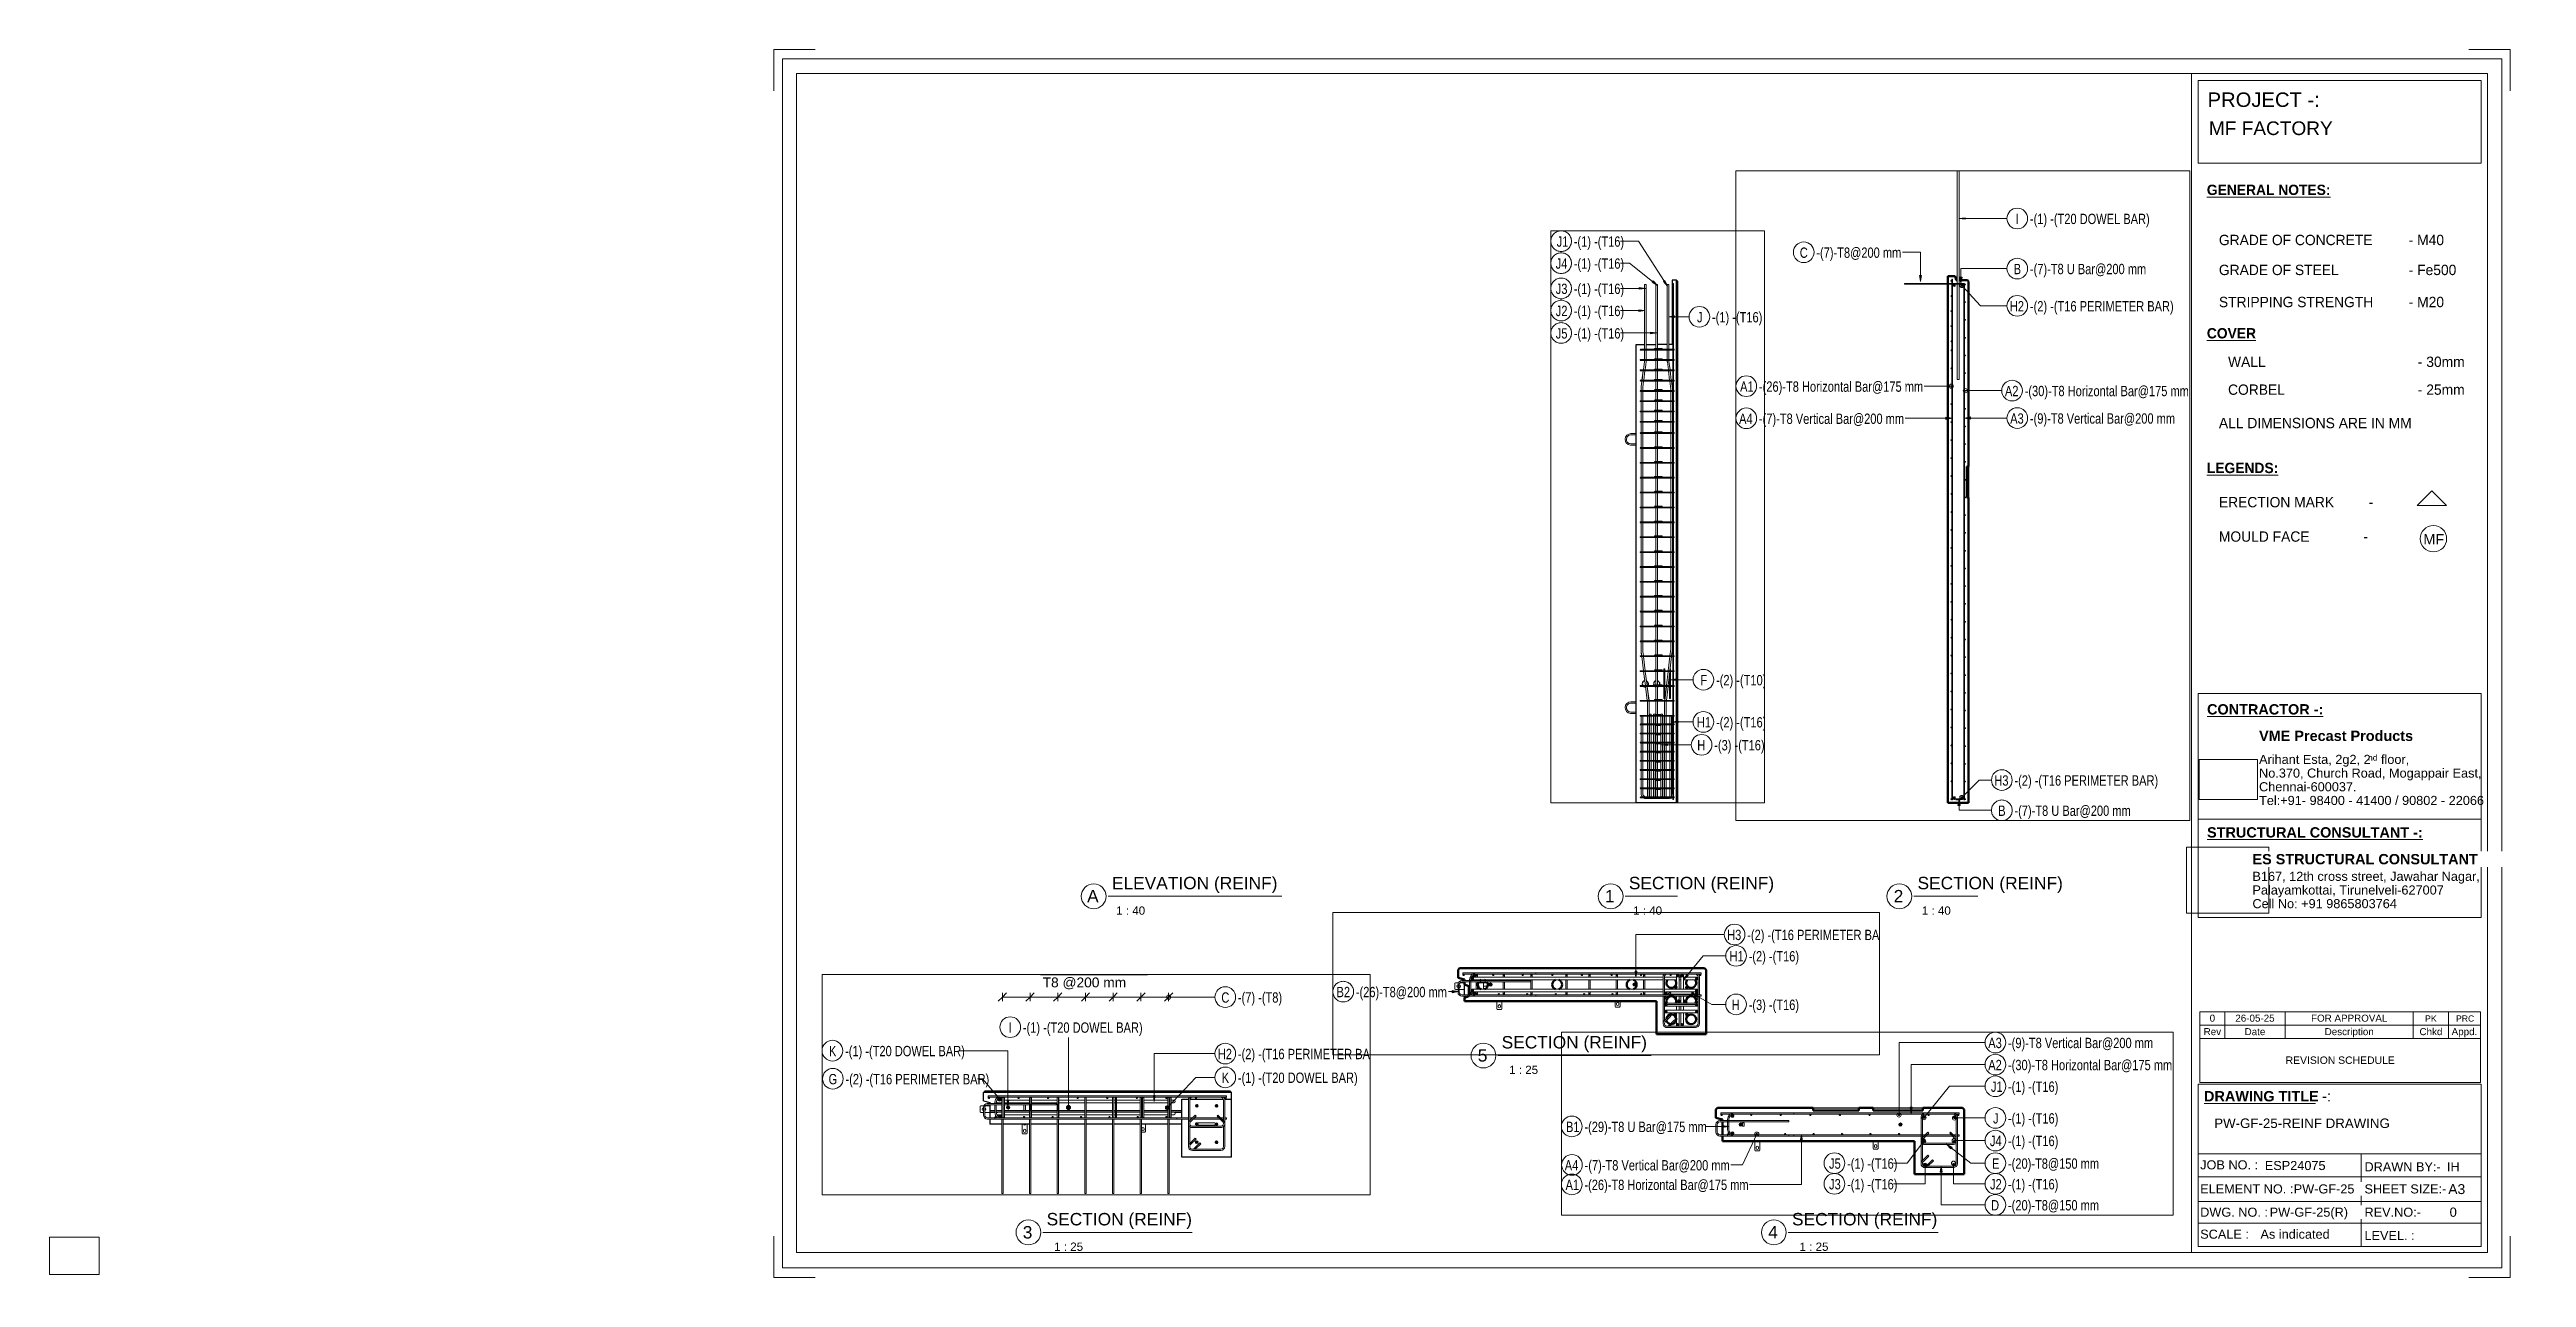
# Paper-space layout 'Layout1' of a CAD drawing. Header units: millimetres. Extents: x 0 to 599, y -1 to 296.
# The model-space entities are those that its viewports show. They can reach past a viewport. Long polylines and large blocks are cut down to what shows.
import ezdxf

# ---------------------------------------------------------------- set-up
doc = ezdxf.new("R2010")
doc.units = ezdxf.units.MM
doc.linetypes.add('Dash', pattern=[6.36, 3.18, -3.18])
for name, color, linetype, lineweight in [('A-ANNO-DIMS', 211, 'Continuous', 9), ('A-ANNO-DIMS-25', 211, 'Continuous', 9), ('A-DETL-THIN', 151, 'Continuous', 18), ('A-GENM', 13, 'Continuous', 18), ('A-WALL', 113, 'Continuous', 25), ('A-WALL-HDLN', 110, 'Dash', 25), ('G-ANNO-SCHD', 231, 'Continuous', 9), ('G-ANNO-TEXT', 231, 'Continuous', 9), ('G-ANNO-TTLB', 6, 'Continuous', 9), ('G-ANNO-TTLB-MEDM', 33, 'Continuous', 9), ('G-ANNO-TTLB-THIN', 151, 'Continuous', 9), ('S-RBAR', 171, 'Continuous', 18), ('S-RBAR-IDEN', 171, 'Continuous', 9)]:
    doc.layers.add(name, color=color, linetype=linetype, lineweight=lineweight)
doc.layers.add('G-ANNO-NPLT', color=191, linetype='Continuous')
doc.styles.add('Arial_10', font='arial.ttf', dxfattribs={"height": 2.3})
doc.styles.add('Arial_11', font='arial.ttf', dxfattribs={"height": 1.8})
doc.styles.add('Arial_12', font='arial.ttf', dxfattribs={"height": 1.7})
doc.styles.add('Arial_13', font='arial.ttf', dxfattribs={"height": 1.5})
doc.styles.add('Arial_14', font='arial.ttf', dxfattribs={"height": 2})
doc.styles.add('Arial_15', font='arial.ttf', dxfattribs={"height": 3})
doc.styles.add('Arial_2', font='arial.ttf', dxfattribs={"height": 59.53125})
doc.styles.add('Arial_3', font='arial.ttf', dxfattribs={"height": 3.5})
doc.styles.add('Arial_4', font='arial.ttf', dxfattribs={"height": 2.2})
doc.styles.add('Arial_5', font='arial.ttf', dxfattribs={"height": 2.4})
doc.styles.add('Arial_6', font='arial.ttf', dxfattribs={"height": 2.5})
doc.styles.add('Arial_7', font='arial.ttf', dxfattribs={"height": 1.42976})
doc.styles.add('Arial_8', font='arial.ttf', dxfattribs={"height": 2.25})
doc.styles.add('Arial_9', font='arial.ttf', dxfattribs={"height": 3.3})
doc.styles.add('Arial_B', font='arialbd.ttf', dxfattribs={"height": 2.5})
doc.styles.add('Nirmala UI Semilight', font='NirmalaS.ttf', dxfattribs={"width": 0.8, "height": 100})
doc.styles.add('Nirmala UI Semilight_2', font='NirmalaS.ttf', dxfattribs={"width": 0.8, "height": 62.5})
doc.styles.add('Nirmala UI Semilight_3', font='NirmalaS.ttf', dxfattribs={"height": 2.5})
doc.styles.add('Nirmala UI Semilight_B', font='', dxfattribs={"height": 2.5})
doc.styles.get('Nirmala UI Semilight_B').set_extended_font_data('Nirmala UI Semilight', bold=True)
doc.dimstyles.new('Arrow_Filled_-_2_5_NI_UI_3', dxfattribs={"dimscale": 304.8, "dimtxt": 65.460247, "dimasz": 0.164042, "dimexe": 0.082021, "dimexo": 0.0625, "dimgap": 0.082021, "dimtad": 1, "dimdec": 0, "dimzin": 0, "dimdsep": 46, "dimtxsty": 'Nirmala UI Semilight_2', "dimblk1": 'OBLIQUE', "dimblk2": 'OBLIQUE', "dimsah": 1, "dimcen": 0.09, "dimazin": 0, "dimtfac": 1, "dimtdec": 4, "dimtix": 1, "dimtmove": 0, "dimatfit": 3, "dimfxl": 0.082021, "dimfxlon": 1, "dimtvp": 1, "dimtolj": 1, "dimtzin": 0, "dimarcsym": 2})
picture_1 = doc.add_image_def('image1.jpg', size_in_pixel=(996, 686))
picture_2 = doc.add_image_def('image2.jpg', size_in_pixel=(1600, 1280))

psp = doc.layouts.get("Layout1")

msp = doc.modelspace()

# ---------------------------------------------------------------- texts
at = {"layer": 'S-RBAR-IDEN', "attachment_point": 1}
for s, insert, char_height, width, style in [('-(7) -(T8)', (17933.36, 18731.7), 62.5, 319.0716, 'Nirmala UI Semilight_2'), ('C', (17833.2, 18731.7), 62.5, 52.9114, 'Nirmala UI Semilight_2'), ('A3', (21683.57, 18559.83), 62.5, 99.4092, 'Nirmala UI Semilight_2'), ('-(9)-T8 Vertical Bar@200 mm', (21802.93, 18559.83), 62.5, 1071.0545, 'Nirmala UI Semilight_2'), ('-(1) -(T20 DOWEL BAR)', (16632.88, 18549.87), 62.5, 835.3584, 'Nirmala UI Semilight_2'), ('I', (16545.92, 18549.87), 62.5, 20.8439, 'Nirmala UI Semilight_2'), ('A2', (21683.57, 18426.41), 62.5, 99.4092, 'Nirmala UI Semilight_2'), ('-(30)-T8 Horizontal Bar@175 mm', (21802.93, 18426.41), 62.5, 1208.9447, 'Nirmala UI Semilight_2'), ('K', (15460.05, 18407.76), 62.5, 46.4979, 'Nirmala UI Semilight_2'), ('-(1) -(T20 DOWEL BAR)', (15557.61, 18407.76), 62.5, 835.3584, 'Nirmala UI Semilight_2'), ('-(2) -(T16 PERIMETER BAR)', (17933.36, 18390.07), 62.5, 966.8351, 'Nirmala UI Semilight_2'), ('H2', (17812, 18390.07), 62.5, 104.2194, 'Nirmala UI Semilight_2'), ('H3', (25516.89, 18366.91), 62.5, 104.2194, 'Nirmala UI Semilight_2'), ('-(2) -(T16 PERIMETER BAR)', (25638.26, 18366.91), 62.5, 966.8351, 'Nirmala UI Semilight_2'), ('J1', (21699.47, 18295.49), 62.5, 60.9282, 'Nirmala UI Semilight_2'), ('-(1) -(T16)', (21802.93, 18295.49), 62.5, 339.9155, 'Nirmala UI Semilight_2'), ('-(1) -(T20 DOWEL BAR)', (17933.36, 18246.49), 62.5, 835.3584, 'Nirmala UI Semilight_2'), ('-(2) -(T16 PERIMETER BAR)', (15560.25, 18238.01), 62.5, 966.8351, 'Nirmala UI Semilight_2'), ('K', (17835.8, 18246.49), 62.5, 46.4979, 'Nirmala UI Semilight_2'), ('-(2) -(T16)', (25646.92, 18237.81), 62.5, 352.7425, 'Nirmala UI Semilight_2'), ('G', (15458.09, 18238.01), 62.5, 57.7215, 'Nirmala UI Semilight_2'), ('H1', (25530.85, 18237.81), 62.5, 91.3924, 'Nirmala UI Semilight_2'), ('J', (21712.67, 18103.87), 62.5, 28.8607, 'Nirmala UI Semilight_2'), ('-(1) -(T16)', (21802.93, 18103.87), 62.5, 339.9155, 'Nirmala UI Semilight_2'), ('-(29)-T8 U Bar@175 mm', (19241.19, 18052.49), 62.5, 886.6664, 'Nirmala UI Semilight_2'), ('B1', (19129.82, 18052.49), 62.5, 80.1687, 'Nirmala UI Semilight_2'), ('-(26)-T8@200 mm', (23271.12, 18021.62), 62.5, 676.6242, 'Nirmala UI Semilight_2'), ('B2', (23154.46, 18021.62), 62.5, 92.9957, 'Nirmala UI Semilight_2'), ('-(1) -(T16)', (21802.93, 17967.14), 62.5, 339.9155, 'Nirmala UI Semilight_2'), ('J4', (21693.47, 17967.14), 62.5, 75.3586, 'Nirmala UI Semilight_2'), ('H', (25544.05, 17944.24), 62.5, 59.3249, 'Nirmala UI Semilight_2'), ('-(3) -(T16)', (25646.92, 17944.24), 62.5, 352.7425, 'Nirmala UI Semilight_2'), ('-(1) -(T16)', (20829.67, 17830.45), 62.5, 339.9155, 'Nirmala UI Semilight_2'), ('-(20)-T8@150 mm', (21802.93, 17830.45), 62.5, 663.7972, 'Nirmala UI Semilight_2'), ('J5', (20720.91, 17830.45), 62.5, 73.7552, 'Nirmala UI Semilight_2'), ('E', (21706.77, 17830.45), 62.5, 43.2911, 'Nirmala UI Semilight_2'), ('A4', (19122.37, 17820.08), 62.5, 101.0126, 'Nirmala UI Semilight_2'), ('-(7)-T8 Vertical Bar@200 mm', (19242.44, 17820.08), 62.5, 1069.4511, 'Nirmala UI Semilight_2'), ('-(26)-T8 Horizontal Bar@175 mm', (19241.19, 17701.87), 62.5, 1208.9447, 'Nirmala UI Semilight_2'), ('J3', (20720.91, 17705.45), 62.5, 73.7552, 'Nirmala UI Semilight_2'), ('-(1) -(T16)', (20829.67, 17705.45), 62.5, 339.9155, 'Nirmala UI Semilight_2'), ('J2', (21694.17, 17705.45), 62.5, 73.7552, 'Nirmala UI Semilight_2'), ('-(1) -(T16)', (21802.93, 17705.45), 62.5, 339.9155, 'Nirmala UI Semilight_2'), ('A1', (19127.12, 17701.87), 62.5, 86.5822, 'Nirmala UI Semilight_2'), ('D', (21700.77, 17578.35), 62.5, 57.7215, 'Nirmala UI Semilight_2'), ('-(20)-T8@150 mm', (21802.93, 17578.35), 62.5, 663.7972, 'Nirmala UI Semilight_2'), ('-(1) -(T20 DOWEL BAR)', (13540, 4304.11), 100, 1336.5734, 'Nirmala UI Semilight'), ('I', (13400.86, 4304.11), 100, 33.3502, 'Nirmala UI Semilight'), ('J1', (8246.73, 4084.47), 100, 97.4852, 'Nirmala UI Semilight'), ('-(1) -(T16)', (8412.27, 4084.47), 100, 543.8648, 'Nirmala UI Semilight'), ('C', (11312.95, 3977.47), 100, 84.6582, 'Nirmala UI Semilight'), ('-(7)-T8@200 mm', (11473.21, 3977.47), 100, 1008.2022, 'Nirmala UI Semilight'), ('-(1) -(T16)', (8412.27, 3871.42), 100, 543.8648, 'Nirmala UI Semilight'), ('J4', (8237.13, 3871.42), 100, 120.5738, 'Nirmala UI Semilight'), ('B', (13382.94, 3819.33), 100, 76.962, 'Nirmala UI Semilight'), ('-(7)-T8 U Bar@200 mm', (13540, 3819.33), 100, 1367.3582, 'Nirmala UI Semilight'), ('J3', (8238.25, 3627.44), 100, 118.0084, 'Nirmala UI Semilight'), ('-(1) -(T16)', (8412.27, 3627.44), 100, 543.8648, 'Nirmala UI Semilight'), ('H2', (13345.82, 3458.97), 100, 166.751, 'Nirmala UI Semilight'), ('-(2) -(T16 PERIMETER BAR)', (13540, 3458.97), 100, 1546.9362, 'Nirmala UI Semilight'), ('J2', (8238.25, 3413.07), 100, 118.0084, 'Nirmala UI Semilight'), ('-(1) -(T16)', (8412.27, 3413.07), 100, 543.8648, 'Nirmala UI Semilight'), ('-(1) -(T16)', (9749.84, 3352.57), 100, 543.8648, 'Nirmala UI Semilight'), ('J', (9605.42, 3352.57), 100, 46.1772, 'Nirmala UI Semilight'), ('J5', (8238.25, 3196.04), 100, 118.0084, 'Nirmala UI Semilight'), ('-(1) -(T16)', (8412.27, 3196.04), 100, 543.8648, 'Nirmala UI Semilight'), ('-(26)-T8 Horizontal Bar@175 mm', (10917.99, 2681.68), 100, 1934.3116, 'Nirmala UI Semilight'), ('A1', (10735.49, 2681.68), 100, 138.5316, 'Nirmala UI Semilight'), ('A2', (13298.3, 2638.83), 100, 159.0548, 'Nirmala UI Semilight'), ('-(30)-T8 Horizontal Bar@175 mm', (13489.28, 2638.83), 100, 1934.3116, 'Nirmala UI Semilight'), ('-(7)-T8 Vertical Bar@200 mm', (10917.99, 2370.76), 100, 1711.1218, 'Nirmala UI Semilight'), ('A3', (13349.02, 2373.03), 100, 159.0548, 'Nirmala UI Semilight'), ('-(9)-T8 Vertical Bar@200 mm', (13540, 2373.03), 100, 1713.6872, 'Nirmala UI Semilight'), ('A4', (10725.89, 2370.76), 100, 161.6202, 'Nirmala UI Semilight'), ('F', (9637, -158.72), 100, 64.135, 'Nirmala UI Semilight'), ('-(2) -(T10)', (9788.78, -158.72), 100, 564.388, 'Nirmala UI Semilight'), ('H1', (9603.08, -566.7), 100, 146.2278, 'Nirmala UI Semilight'), ('-(2) -(T16)', (9788.78, -566.7), 100, 564.388, 'Nirmala UI Semilight'), ('H', (9607.01, -788.47), 100, 94.9198, 'Nirmala UI Semilight'), ('-(3) -(T16)', (9771.59, -788.47), 100, 564.388, 'Nirmala UI Semilight'), ('-(2) -(T16 PERIMETER BAR)', (13390.28, -1129.34), 100, 1546.9362, 'Nirmala UI Semilight'), ('H3', (13196.1, -1129.34), 100, 166.751, 'Nirmala UI Semilight'), ('B', (13233.22, -1421.78), 100, 76.962, 'Nirmala UI Semilight'), ('-(7)-T8 U Bar@200 mm', (13390.28, -1421.78), 100, 1367.3582, 'Nirmala UI Semilight')]:
    msp.add_mtext(s, dxfattribs=dict(at, insert=insert, char_height=char_height, width=width, style=style))

# ---------------------------------------------------------------- blocks, each defined once
blk = doc.blocks.new('ES-Landscape-A3 - ES-Landscape-A3-502445-PW-GF-25-REINF DRAWING')
at = {"layer": 'G-ANNO-TTLB'}
for p, q in [((175.24, 296.27), (185.24, 296.27)), ((175.24, 296.27), (175.24, 286.27)), ((595.24, 296.27), (585.24, 296.27)), ((595.24, 296.27), (595.24, 286.27)), ((519.77, 140.54), (588.2, 140.54)), ((519.77, 86.33), (519.77, 140.54)), ((588.2, 86.33), (588.2, 140.54)), ((519.77, 110.14), (588.2, 110.14)), ((519.77, 6.78), (519.77, 46.03)), ((588.2, 6.78), (588.2, 46.03)), ((559.23, 29.2), (559.23, 6.78)), ((175.24, -0.73), (175.24, 9.27)), ((595.24, -0.73), (595.24, 9.27)), ((175.24, -0.73), (185.24, -0.73)), ((595.24, -0.73), (585.24, -0.73))]:
    blk.add_line(p, q, dxfattribs=at)
at = {"layer": 'G-ANNO-TTLB-MEDM'}
for p, q in [((180.73, 290.44), (180.73, 5.31)), ((180.73, 290.44), (589.79, 290.44)), ((518.17, 290.44), (518.17, 5.31)), ((519.77, 268.77), (519.77, 288.77)), ((519.77, 288.77), (588.2, 288.77)), ((588.2, 288.77), (588.2, 268.77)), ((589.79, 290.44), (589.79, 5.31)), ((588.2, 268.77), (519.77, 268.77)), ((519.77, 86.33), (588.2, 86.33)), ((519.77, 6.78), (588.2, 6.78)), ((180.73, 5.31), (589.79, 5.31))]:
    blk.add_line(p, q, dxfattribs=at)
at = {"layer": 'G-ANNO-TTLB-THIN'}
for p, q in [((177.29, 294.03), (177.29, 1.56)), ((593.23, 294.03), (177.29, 294.03)), ((593.23, 1.56), (593.23, 294.03)), ((519.77, 46.03), (588.2, 46.03)), ((519.77, 29.2), (588.2, 29.2)), ((519.77, 23.64), (588.2, 23.64)), ((519.77, 17.68), (588.2, 17.68)), ((519.77, 12.43), (588.2, 12.43)), ((177.29, 1.56), (593.23, 1.56))]:
    blk.add_line(p, q, dxfattribs=at)
at = {"layer": 'G-ANNO-TTLB', "char_height": 2.2, "attachment_point": 1, "style": 'Arial_4'}
for s, insert, width in [('No.370, Church Road, Mogappair East,', (534.5, 122.37), 63.4135), ('Tel:+91- 98400 - 41400 / 90802 - 22066 ', (534.5, 115.75), 65.2574), ('Chennai-600037.', (534.5, 119.06), 27.6582), ('Cell No: +91 9865803764', (532.9, 90.79), 41.0464), ('Palayamkottai, Tirunelveli-627007', (532.9, 94.09), 54.4346), ('JOB NO. :', (520.26, 27.61), 16.5949), ('DRAWN BY:-', (560, 27.14), 21.7257), ('ELEMENT NO. :', (520.26, 21.79), 26.5359), ('SHEET SIZE:-', (560, 21.79), 23.2489), ('DWG. NO. :', (520.26, 16.16), 19.481), ('REV.NO:-', (560, 16.16), 16.0338), ('SCALE :', (520.26, 10.84), 13.8692), ('LEVEL. :', (560, 10.53), 14.3502)]:
    blk.add_mtext(s, dxfattribs=dict(at, insert=insert, width=width))
at = {"layer": 'G-ANNO-TTLB'}
image = blk.add_image(picture_1, insert=(520, 114.84), size_in_units=(14.11, 9.72), dxfattribs=at)
image.dxf.flags = 7
image = blk.add_image(picture_2, insert=(516.95, 87.39), size_in_units=(19.92, 15.93), dxfattribs=at)
image.dxf.flags = 7
at = {"layer": 'G-ANNO-TTLB', "attachment_point": 1, "bg_fill": 3, "box_fill_scale": 1.25, "bg_fill_color": 256, "bg_fill_true_color": 13158600, "bg_fill_transparency": 0}
for s, insert, char_height, width, style in [('PROJECT -:', (522.05, 285.89), 3.5, 33.3502, 'Arial_3'), ('\\LCONTRACTOR -:', (521.92, 137.94), 2.5, 33.9114, 'Arial_B'), ('\\LSTRUCTURAL CONSULTANT -:', (521.92, 108.18), 2.5, 62.8523, 'Arial_B'), ('\\LDRAWING TITLE', (521.19, 44.36), 2.5, 33.4304, 'Arial_B'), ('A3', (580.27, 21.84), 2.4, 4.9705, 'Arial_5')]:
    blk.add_mtext(s, dxfattribs=dict(at, insert=insert, char_height=char_height, width=width, style=style))
at = {"layer": 'G-ANNO-TTLB', "char_height": 2.5, "attachment_point": 1, "style": 'Arial_B', "bg_fill": 3, "box_fill_scale": 1.25, "bg_fill_color": 256, "bg_fill_true_color": 13158600, "bg_fill_transparency": 0}
for s, insert, width in [('VME Precast Products', (534.5, 131.53), 45.135), ('ES STRUCTURAL CONSULTANT', (532.9, 101.7), 65.6582), ('\\fArial|b1|i0|c0|p34|; ', (548.78, 44.36), 1.2025)]:
    blk.add_mtext(s, dxfattribs=dict(at, insert=insert, width=width))
at = {"layer": 'G-ANNO-TTLB', "attachment_point": 1}
for s, insert, char_height, width, style in [('Arihant Esta, 2g2, 2', (534.5, 125.68), 2.2, 31.9873, 'Arial_4'), ('nd', (560.89, 125.72), 1.43, 2.7257, 'Arial_7'), (' floor,', (563.14, 125.68), 2.2, 9.1392, 'Arial_4'), ('B167, 12th cross street, Jawahar Nagar,', (532.9, 97.4), 2.2, 65.1772, 'Arial_4')]:
    blk.add_mtext(s, dxfattribs=dict(at, insert=insert, char_height=char_height, width=width, style=style))
at = {"layer": 'G-ANNO-TTLB', "insert": (549.77, 44.36), "char_height": 2.5, "width": 2.6456, "attachment_point": 1, "style": 'Arial_6', "bg_fill": 3, "box_fill_scale": 1.25, "bg_fill_color": 256, "bg_fill_true_color": 13158600, "bg_fill_transparency": 0}
blk.add_mtext('-:', dxfattribs=at)
blk = doc.blocks.new('Viewport - M_View Title-1040-PW-GF-25-REINF DRAWING')
at = {"layer": 'G-ANNO-TTLB'}
for start, end in [(360, 180), (180, 0)]:
    blk.add_arc((-3.5, 0), 3, start, end, dxfattribs=at)
blk = doc.blocks.new('12_7Ø_ Lifting Insert_COLUMN - 12_9Ø Lifting insert-1653171-Elevation Right 1')
at = {"layer": 'A-GENM'}
for p, q in [((17735.43, 2176.35), (17685.43, 2176.35)), ((17685.43, 2163.65), (17735.43, 2163.65)), ((17735.43, 2076.35), (17685.43, 2076.35)), ((17685.43, 2063.65), (17735.43, 2063.65))]:
    blk.add_line(p, q, dxfattribs=at)
at = {"layer": 'A-GENM', "flags": 128}
for points in [[(17685.43, 2176.35), (17664.37, 2172.27), (17646.36, 2160.61), (17634.02, 2143.07), (17629.12, 2122.18), (17632.39, 2100.98), (17643.34, 2082.54), (17660.39, 2069.52), (17681.07, 2063.82), (17685.43, 2063.65)], [(17685.43, 2076.35), (17667.03, 2080.42), (17652.06, 2091.87), (17643.31, 2108.56), (17642.41, 2127.38), (17649.53, 2144.83), (17663.34, 2157.65), (17681.28, 2163.45), (17685.43, 2163.65)]]:
    blk.add_lwpolyline(points, dxfattribs=at)
blk = doc.blocks.new('RR spread anchor face based - RR-SA-3_0-200-1726827-Elevation Top 1')
at = {"layer": 'A-GENM'}
for p, q in [((4583.81, 18017.93), (4583.81, 18051.43)), ((4593.81, 18051.43), (4593.81, 18017.93)), ((4583.81, 18015.43), (4583.81, 18017.93)), ((4583.81, 18017.93), (4593.81, 18017.93)), ((4593.81, 18017.93), (4593.81, 18015.43)), ((4593.81, 18015.43), (4583.81, 18015.43))]:
    blk.add_line(p, q, dxfattribs=at)
blk = doc.blocks.new('RR spread anchor face based - RR-SA-2_5-150-1726819-Elevation Top 1')
at = {"layer": 'A-GENM'}
for p, q in [((5318.81, 17890.43), (5318.81, 17935.43)), ((5296.81, 17900.93), (5296.81, 17906.93)), ((5310.81, 17906.93), (5310.81, 17900.93)), ((5316.31, 17885.43), (5318.81, 17890.43)), ((5295.61, 17885.43), (5316.31, 17885.43))]:
    blk.add_line(p, q, dxfattribs=at)
for centre, start, end in [((5303.81, 17906.93), 0, 180), ((5303.81, 17900.93), 180, 0)]:
    blk.add_arc(centre, 7, start, end, dxfattribs=at)
blk = doc.blocks.new('12_7Ø_ Lifting Insert_COLUMN - 12_9Ø Lifting insert-1653171-Elevation Top 1')
at = {"layer": 'A-GENM', "flags": 128}
for points in [[(5738.81, 17941.78), (5736.84, 17941.78), (5731.1, 17941.78), (5722.04, 17941.78), (5710.36, 17941.78), (5696.99, 17941.78), (5682.98, 17941.78), (5669.43, 17941.78), (5657.39, 17941.78), (5647.83, 17941.78), (5641.49, 17941.78), (5638.86, 17941.78), (5638.81, 17941.78)], [(5638.81, 17929.08), (5640.77, 17929.08), (5646.51, 17929.08), (5655.58, 17929.08), (5667.25, 17929.08), (5680.62, 17929.08), (5694.63, 17929.08), (5708.19, 17929.08), (5720.22, 17929.08), (5729.78, 17929.08), (5736.13, 17929.08), (5738.75, 17929.08), (5738.81, 17929.08)]]:
    blk.add_lwpolyline(points, dxfattribs=at)
blk = doc.blocks.new('RR spread anchor face based - RR-SA-3_0-200-V6-Elevation Top 1')
at = {"layer": 'A-GENM'}
for p, q in [((5298.81, 18052.93), (5298.81, 18055.43)), ((5298.81, 18055.43), (5301.03, 18055.43)), ((5298.81, 18017.93), (5298.81, 18052.93)), ((5298.81, 18052.93), (5301.03, 18052.93)), ((5298.81, 18015.43), (5298.81, 18017.93)), ((5298.81, 18017.93), (5301.03, 18017.93)), ((5301.03, 18015.43), (5298.81, 18015.43))]:
    blk.add_line(p, q, dxfattribs=at)
blk = doc.blocks.new('RR spread anchor face based - RR-SA-2_5-150-1876458-Elevation Top 1')
at = {"layer": 'A-GENM'}
for p, q in [((4573.81, 17935.43), (4573.81, 17880.43)), ((4603.81, 17880.43), (4603.81, 17935.43)), ((4581.81, 17890.93), (4581.81, 17896.93)), ((4595.81, 17896.93), (4595.81, 17890.93)), ((4573.81, 17880.43), (4576.31, 17875.43)), ((4601.31, 17875.43), (4603.81, 17880.43)), ((4576.31, 17875.43), (4601.31, 17875.43))]:
    blk.add_line(p, q, dxfattribs=at)
for centre, start, end in [((4588.81, 17935.43), 180, 0), ((4588.81, 17896.93), 0, 180), ((4588.81, 17890.93), 180, 0)]:
    blk.add_arc(centre, 7, start, end, dxfattribs=at)
blk = doc.blocks.new('RR spread anchor face based - RR-SA-3_0-200-1876459-Elevation Top 1')
at = {"layer": 'A-GENM'}
for p, q in [((4323.81, 18045.43), (4318.81, 18042.93)), ((4318.81, 18042.93), (4318.81, 18007.93)), ((4341.19, 18045.43), (4323.81, 18045.43)), ((4378.76, 18045.43), (4350.49, 18045.43)), ((4318.81, 18007.93), (4323.81, 18005.43)), ((4323.81, 18005.43), (4338.81, 18005.43)), ((4346.81, 18005.43), (4378.81, 18005.43))]:
    blk.add_line(p, q, dxfattribs=at)
for centre, start, end in [((4341.11, 18025.43), 105, 255), ((4345.11, 18025.43), 280.94716, 79.05284)]:
    blk.add_arc(centre, 9, start, end, dxfattribs=at)
blk = doc.blocks.new('RR spread anchor face based - RR-SA-2_5-150-1726819-Elevation Top 2')
at = {"layer": 'A-GENM'}
for p, q in [((5288.81, 17935.43), (5288.81, 17890.43)), ((5318.81, 17890.43), (5318.81, 17935.43)), ((5296.81, 17900.93), (5296.81, 17906.93)), ((5310.81, 17906.93), (5310.81, 17900.93)), ((5288.81, 17890.43), (5291.31, 17885.43)), ((5316.31, 17885.43), (5318.81, 17890.43)), ((5291.31, 17885.43), (5316.31, 17885.43))]:
    blk.add_line(p, q, dxfattribs=at)
for centre, start, end in [((5303.81, 17906.93), 0, 180), ((5303.81, 17900.93), 180, 0)]:
    blk.add_arc(centre, 7, start, end, dxfattribs=at)
blk = doc.blocks.new('RR spread anchor face based - RR-SA-2_5-150-1876458-Elevation Top 2')
at = {"layer": 'A-GENM'}
for p, q in [((4573.81, 17935.43), (4573.81, 17880.43)), ((4603.81, 17880.43), (4603.81, 17935.43)), ((4581.81, 17890.93), (4581.81, 17896.93)), ((4595.81, 17896.93), (4595.81, 17890.93)), ((4573.81, 17880.43), (4576.31, 17875.43)), ((4601.31, 17875.43), (4603.81, 17880.43)), ((4576.31, 17875.43), (4601.31, 17875.43))]:
    blk.add_line(p, q, dxfattribs=at)
for centre, start, end in [((4588.81, 17935.43), 180, 0), ((4588.81, 17896.93), 0, 180), ((4588.81, 17890.93), 180, 0)]:
    blk.add_arc(centre, 7, start, end, dxfattribs=at)
blk = doc.blocks.new('RR spread anchor face based - RR-SA-3_0-200-1876459-Elevation Top 2')
at = {"layer": 'A-GENM'}
for p, q in [((4509.15, 18045.43), (4499.15, 18045.43)), ((4499.15, 18045.43), (4499.15, 18025.43)), ((4509.15, 18025.43), (4509.15, 18045.43)), ((4499.15, 18025.43), (4509.15, 18025.43))]:
    blk.add_line(p, q, dxfattribs=at)
blk = doc.blocks.new('RR spread anchor face based - RR-SA-2_5-150-1726819-Elevation Top 3')
at = {"layer": 'A-GENM'}
for p, q in [((4573.81, 17935.43), (4573.81, 17890.43)), ((4603.81, 17890.43), (4603.81, 17935.43)), ((4581.81, 17900.93), (4581.81, 17906.93)), ((4595.81, 17906.93), (4595.81, 17900.93)), ((4573.81, 17890.43), (4576.31, 17885.43)), ((4601.31, 17885.43), (4603.81, 17890.43)), ((4576.31, 17885.43), (4601.31, 17885.43))]:
    blk.add_line(p, q, dxfattribs=at)
for centre, start, end in [((4588.81, 17906.93), 0, 180), ((4588.81, 17900.93), 180, 0)]:
    blk.add_arc(centre, 7, start, end, dxfattribs=at)
blk = doc.blocks.new('12_7Ø_ Lifting Insert_COLUMN - 12_9Ø Lifting insert-1653171-Elevation Top 3')
at = {"layer": 'A-GENM'}
for start, end in [(66.40372, 180), (43.64223, 58.94643), (180, 250.01852)]:
    blk.add_arc((5688.81, 18085.43), 6.35, start, end, dxfattribs=at)
blk = doc.blocks.new('RR spread anchor face based - RR-SA-2_5-150-1876458-Elevation Top 3')
at = {"layer": 'A-GENM'}
for p, q in [((5288.81, 17935.43), (5288.81, 17904.45)), ((5318.81, 17904.45), (5318.81, 17935.43)), ((5296.81, 17914.95), (5296.81, 17920.95)), ((5310.81, 17920.95), (5310.81, 17914.95)), ((5288.81, 17904.45), (5291.31, 17899.45)), ((5316.31, 17899.45), (5318.81, 17904.45)), ((5291.31, 17899.45), (5316.31, 17899.45))]:
    blk.add_line(p, q, dxfattribs=at)
for centre, start, end in [((5303.81, 17920.95), 360, 180), ((5303.81, 17914.95), 180, 0)]:
    blk.add_arc(centre, 7, start, end, dxfattribs=at)
blk = doc.blocks.new('RR spread anchor face based - RR-SA-3_0-200-1876459-Elevation Top 3')
at = {"layer": 'A-GENM'}
for p, q in [((4323.81, 18045.43), (4318.81, 18042.93)), ((4318.81, 18042.93), (4318.81, 18007.93)), ((4341.19, 18045.43), (4323.81, 18045.43)), ((4378.81, 18045.43), (4350.49, 18045.43)), ((4493.81, 18045.43), (4460.66, 18045.43)), ((4516.96, 18045.43), (4493.81, 18045.43)), ((4493.81, 18025.43), (4493.81, 18045.43)), ((4493.81, 18025.47), (4493.81, 18045.43)), ((4493.81, 18025.43), (4516.96, 18025.43)), ((4493.81, 18007.55), (4493.81, 18025.43)), ((4493.81, 18007.55), (4493.81, 18025.4)), ((4318.81, 18007.93), (4323.81, 18005.43)), ((4323.81, 18005.43), (4338.81, 18005.43)), ((4346.81, 18005.43), (4378.81, 18005.43))]:
    blk.add_line(p, q, dxfattribs=at)
for centre, start, end in [((4341.11, 18025.43), 105, 255), ((4345.11, 18025.43), 280.94716, 79.05284)]:
    blk.add_arc(centre, 9, start, end, dxfattribs=at)
blk = doc.blocks.new('M_Rebar Tag_rfa MARK - ARROW-794226-Elevation Right 1')
at = {"layer": 'S-RBAR-IDEN'}
blk.add_circle((17010.22, 3366.98), 100, dxfattribs=at)
blk = doc.blocks.new('M_Rebar Tag_rfa MARK - ARROW-794226-Elevation Right 2')
at = {"layer": 'S-RBAR-IDEN'}
blk.add_circle((18607.29, 4258.03), 100, dxfattribs=at)
blk = doc.blocks.new('M_Rebar Tag_rfa Dimension - ARROW-793927-Elevation Right 2')
at = {"layer": 'S-RBAR-IDEN'}
blk.add_circle((16540.49, 3931.39), 100, dxfattribs=at)
blk = doc.blocks.new('M_Rebar Tag_rfa Dimension - DOT-793929-Elevation Right 2')
at = {"layer": 'S-RBAR-IDEN'}
blk.add_circle((18556.57, 2592.75), 100, dxfattribs=at)
blk = doc.blocks.new('M_Rebar Tag_rfa MARK - DOT 1 MM-794228-Elevation Right 2')
at = {"layer": 'S-RBAR-IDEN'}
blk.add_circle((18607.29, 3412.88), 100, dxfattribs=at)
blk = doc.blocks.new('M_Rebar Tag_rfa MARK - ARROW-794226-Elevation Top 1')
at = {"layer": 'S-RBAR-IDEN'}
blk.add_circle((5801.8, 18361.27), 62.5, dxfattribs=at)
blk = doc.blocks.new('M_Rebar Tag_rfa MARK - DOT 1 MM-794228-Elevation Top 1')
at = {"layer": 'S-RBAR-IDEN'}
blk.add_circle((3428.69, 18209.21), 62.5, dxfattribs=at)
blk = doc.blocks.new('DIMBLOCK108-Elevation Top 1')
at = {"layer": 'A-ANNO-DIMS-25'}
for p, q in [((17346.78, 18702.95), (17371.78, 18727.95)), ((17346.78, 18702.95), (17346.78, 18727.95)), ((17514.34, 18702.95), (17539.34, 18727.95)), ((17514.34, 18702.95), (17514.34, 18727.95)), ((17346.78, 18702.95), (17321.78, 18677.95)), ((17514.34, 18702.95), (17346.78, 18702.95)), ((17346.78, 18702.95), (17346.78, 18677.95)), ((17514.34, 18702.95), (17489.34, 18677.95)), ((17514.34, 18702.95), (17514.34, 18677.95))]:
    blk.add_line(p, q, dxfattribs=at)
blk = doc.blocks.new('_Oblique')
at = {"color": 0, "linetype": 'ByBlock', "lineweight": -2}
blk.add_line((-0.5, -0.5), (0.5, 0.5), dxfattribs=at)
blk = doc.blocks.new('DIMBLOCK109-Elevation Top 1')
at = {"layer": 'A-ANNO-DIMS-25'}
for p, q in [((17179.22, 18702.95), (17204.22, 18727.95)), ((17179.22, 18702.95), (17179.22, 18727.95)), ((17346.78, 18702.95), (17371.78, 18727.95)), ((17346.78, 18702.95), (17346.78, 18727.95)), ((17179.22, 18702.95), (17154.22, 18677.95)), ((17346.78, 18702.95), (17179.22, 18702.95)), ((17179.22, 18702.95), (17179.22, 18677.95)), ((17346.78, 18702.95), (17321.78, 18677.95)), ((17346.78, 18702.95), (17346.78, 18677.95))]:
    blk.add_line(p, q, dxfattribs=at)
blk = doc.blocks.new('DIMBLOCK110-Elevation Top 1')
at = {"layer": 'A-ANNO-DIMS-25'}
for p, q in [((17011.66, 18702.95), (17036.66, 18727.95)), ((17011.66, 18702.95), (17011.66, 18727.95)), ((17179.22, 18702.95), (17204.22, 18727.95)), ((17179.22, 18702.95), (17179.22, 18727.95)), ((17011.66, 18702.95), (16986.66, 18677.95)), ((17179.22, 18702.95), (17011.66, 18702.95)), ((17011.66, 18702.95), (17011.66, 18677.95)), ((17179.22, 18702.95), (17154.22, 18677.95)), ((17179.22, 18702.95), (17179.22, 18677.95))]:
    blk.add_line(p, q, dxfattribs=at)
blk = doc.blocks.new('DIMBLOCK111-Elevation Top 1')
at = {"layer": 'A-ANNO-DIMS-25'}
for p, q in [((16844.1, 18702.95), (16869.1, 18727.95)), ((16844.1, 18702.95), (16844.1, 18727.95)), ((17011.66, 18702.95), (17036.66, 18727.95)), ((17011.66, 18702.95), (17011.66, 18727.95)), ((16844.1, 18702.95), (16819.1, 18677.95)), ((17011.66, 18702.95), (16844.1, 18702.95)), ((16844.1, 18702.95), (16844.1, 18677.95)), ((17011.66, 18702.95), (16986.66, 18677.95)), ((17011.66, 18702.95), (17011.66, 18677.95))]:
    blk.add_line(p, q, dxfattribs=at)
blk = doc.blocks.new('DIMBLOCK112-Elevation Top 1')
at = {"layer": 'A-ANNO-DIMS-25'}
for p, q in [((16676.54, 18702.95), (16701.54, 18727.95)), ((16676.54, 18702.95), (16676.54, 18727.95)), ((16844.1, 18702.95), (16869.1, 18727.95)), ((16844.1, 18702.95), (16844.1, 18727.95)), ((16676.54, 18702.95), (16651.54, 18677.95)), ((16844.1, 18702.95), (16676.54, 18702.95)), ((16676.54, 18702.95), (16676.54, 18677.95)), ((16844.1, 18702.95), (16819.1, 18677.95)), ((16844.1, 18702.95), (16844.1, 18677.95))]:
    blk.add_line(p, q, dxfattribs=at)
blk = doc.blocks.new('DIMBLOCK113-Elevation Top 1')
at = {"layer": 'A-ANNO-DIMS-25'}
for p, q in [((16508.98, 18702.95), (16533.98, 18727.95)), ((16508.98, 18702.95), (16508.98, 18727.95)), ((16676.54, 18702.95), (16701.54, 18727.95)), ((16676.54, 18702.95), (16676.54, 18727.95)), ((16508.98, 18702.95), (16483.98, 18677.95)), ((16676.54, 18702.95), (16508.98, 18702.95)), ((16508.98, 18702.95), (16508.98, 18677.95)), ((16676.54, 18702.95), (16651.54, 18677.95)), ((16676.54, 18702.95), (16676.54, 18677.95))]:
    blk.add_line(p, q, dxfattribs=at)
blk = doc.blocks.new('DIMBLOCK114-Elevation Top 1')
at = {"layer": 'A-ANNO-DIMS-25'}
for p, q in [((16508.98, 18702.95), (16533.98, 18727.95)), ((16508.98, 18702.95), (16508.98, 18727.95)), ((16676.54, 18702.95), (16701.54, 18727.95)), ((16676.54, 18702.95), (16676.54, 18727.95)), ((16844.1, 18702.95), (16869.1, 18727.95)), ((16844.1, 18702.95), (16844.1, 18727.95)), ((17011.66, 18702.95), (17036.66, 18727.95)), ((17011.66, 18702.95), (17011.66, 18727.95)), ((17179.22, 18702.95), (17204.22, 18727.95)), ((17179.22, 18702.95), (17179.22, 18727.95)), ((17346.78, 18702.95), (17371.78, 18727.95)), ((17346.78, 18702.95), (17346.78, 18727.95)), ((17514.34, 18702.95), (17539.34, 18727.95)), ((17514.34, 18702.95), (17514.34, 18727.95)), ((16508.98, 18702.95), (16483.98, 18677.95)), ((17514.34, 18702.95), (16508.98, 18702.95)), ((16676.54, 18702.95), (16508.98, 18702.95)), ((16508.98, 18702.95), (16508.98, 18677.95)), ((16676.54, 18702.95), (16651.54, 18677.95)), ((16844.1, 18702.95), (16676.54, 18702.95)), ((16676.54, 18702.95), (16676.54, 18677.95)), ((16844.1, 18702.95), (16819.1, 18677.95)), ((17011.66, 18702.95), (16844.1, 18702.95)), ((16844.1, 18702.95), (16844.1, 18677.95)), ((17011.66, 18702.95), (16986.66, 18677.95)), ((17179.22, 18702.95), (17011.66, 18702.95)), ((17011.66, 18702.95), (17011.66, 18677.95)), ((17179.22, 18702.95), (17154.22, 18677.95)), ((17346.78, 18702.95), (17179.22, 18702.95)), ((17179.22, 18702.95), (17179.22, 18677.95)), ((17346.78, 18702.95), (17321.78, 18677.95)), ((17514.34, 18702.95), (17346.78, 18702.95)), ((17346.78, 18702.95), (17346.78, 18677.95)), ((17514.34, 18702.95), (17489.34, 18677.95)), ((17514.34, 18702.95), (17514.34, 18677.95))]:
    blk.add_line(p, q, dxfattribs=at)
blk = doc.blocks.new('_None')
blk = doc.blocks.new('M_Rebar Tag_rfa MARK - DOT 1 MM-794228-Elevation Top 2')
at = {"layer": 'S-RBAR-IDEN'}
blk.add_circle((6028.39, 18075.07), 62.5, dxfattribs=at)
blk = doc.blocks.new('M_Rebar Tag_rfa Dimension - ARROW-793927-Elevation Top 2')
at = {"layer": 'S-RBAR-IDEN'}
blk.add_circle((6028.39, 17801.65), 62.5, dxfattribs=at)
blk = doc.blocks.new('M_Rebar Tag_rfa Dimension - DOT 1 MM-793933-Elevation Top 2')
at = {"layer": 'S-RBAR-IDEN'}
blk.add_circle((6028.39, 18531.03), 62.5, dxfattribs=at)
blk = doc.blocks.new('M_Rebar Tag_rfa MARK - ARROW-794226-Elevation Top 3')
at = {"layer": 'S-RBAR-IDEN'}
blk.add_circle((6020.35, 18209.01), 62.5, dxfattribs=at)
blk = doc.blocks.new('M_Rebar Tag_rfa Dimension - ARROW-793927-Elevation Top 3')
at = {"layer": 'S-RBAR-IDEN'}
blk.add_circle((3644.56, 17992.82), 62.5, dxfattribs=at)

# ---------------------------------------------------------------- dimensions: what is measured, and where the dimension line sits
at = {"layer": 'A-ANNO-DIMS'}
for base, p1, p2, text, override, picture, middle in [((16508.98, 18702.95), (17514.34, 18677.95), (16508.98, 18677.95), '1005', {"dimpost": '<>', "dimblk1": 'None', "dimblk2": 'None', "dimsah": 1, "dimfxl": 1005.360531}, 'DIMBLOCK114-Elevation Top 1', (17011.66, 18760.42)), ((16508.98, 18702.95), (16676.54, 18677.95), (16508.98, 18677.95), ' ', {"dimpost": '<>', "dimfxl": 167.560089}, 'DIMBLOCK113-Elevation Top 1', (16592.76, 18702.95)), ((16676.54, 18702.95), (16844.1, 18677.95), (16676.54, 18677.95), ' ', {"dimpost": '<>', "dimfxl": 167.560089}, 'DIMBLOCK112-Elevation Top 1', (16760.32, 18702.95)), ((16844.1, 18702.95), (17011.66, 18677.95), (16844.1, 18677.95), ' ', {"dimpost": '<>', "dimfxl": 167.560089}, 'DIMBLOCK111-Elevation Top 1', (16927.88, 18702.95)), ((17011.66, 18702.95), (17179.22, 18677.95), (17011.66, 18677.95), ' ', {"dimpost": '<>', "dimfxl": 167.560089}, 'DIMBLOCK110-Elevation Top 1', (17095.44, 18702.95)), ((17179.22, 18702.95), (17346.78, 18677.95), (17179.22, 18677.95), ' ', {"dimpost": '<>', "dimfxl": 167.560089}, 'DIMBLOCK109-Elevation Top 1', (17263, 18702.95)), ((17346.78, 18702.95), (17514.34, 18677.95), (17346.78, 18677.95), ' ', {"dimpost": '<>', "dimfxl": 167.560089}, 'DIMBLOCK108-Elevation Top 1', (17430.56, 18702.95))]:
    dim = msp.add_linear_dim(base=base, p1=p1, p2=p2, text=text, dimstyle='Arrow_Filled_-_2_5_NI_UI_3', override=override, dxfattribs=at)
    dim.commit()
    dim.dimension.update_dxf_attribs({"geometry": picture, "text_midpoint": middle})

# ---------------------------------------------------------------- hatches: boundary and pattern name
at = {"layer": 'S-RBAR'}
h = msp.add_hatch(color=256, dxfattribs=at)
edge = h.paths.add_edge_path()
edge.add_arc((16427.98, 18093.43), 4, 0, 360)
for points in [[(16426.75, 18089.63), (16431.22, 18091.08), (16431.22, 18095.78), (16426.75, 18097.23), (16423.98, 18093.43)], [(16497.71, 18080.22), (16502.04, 18085.65), (16500.49, 18092.42), (16494.24, 18095.43), (16487.98, 18092.42), (16486.44, 18085.65), (16490.76, 18080.22)], [(16605.62, 18089.63), (16610.09, 18091.08), (16610.09, 18095.78), (16605.62, 18097.23), (16602.85, 18093.43)], [(16784.49, 18089.63), (16788.96, 18091.08), (16788.96, 18095.78), (16784.49, 18097.23), (16781.72, 18093.43)], [(16963.36, 18089.63), (16967.83, 18091.08), (16967.83, 18095.78), (16963.36, 18097.23), (16960.59, 18093.43)], [(17142.23, 18089.63), (17146.7, 18091.08), (17146.7, 18095.78), (17142.23, 18097.23), (17139.46, 18093.43)], [(17321.1, 18089.63), (17325.57, 18091.08), (17325.57, 18095.78), (17321.1, 18097.23), (17318.33, 18093.43)], [(17499.97, 18089.63), (17504.44, 18091.08), (17504.44, 18095.78), (17499.97, 18097.23), (17497.2, 18093.43)], [(17678.84, 18089.63), (17683.31, 18091.08), (17683.31, 18095.78), (17678.84, 18097.23), (17676.07, 18093.43)], [(17857.71, 18089.63), (17862.18, 18091.08), (17862.18, 18095.78), (17857.71, 18097.23), (17854.94, 18093.43)], [(20069.74, 18089.63), (20074.21, 18091.08), (20074.21, 18095.78), (20069.74, 18097.23), (20066.97, 18093.43)], [(20140.7, 18080.22), (20145.03, 18085.65), (20143.48, 18092.42), (20137.23, 18095.43), (20130.97, 18092.42), (20129.43, 18085.65), (20133.75, 18080.22)], [(20248.61, 18089.63), (20253.08, 18091.08), (20253.08, 18095.78), (20248.61, 18097.23), (20245.84, 18093.43)], [(20427.48, 18089.63), (20431.95, 18091.08), (20431.95, 18095.78), (20427.48, 18097.23), (20424.71, 18093.43)], [(20606.35, 18089.63), (20610.82, 18091.08), (20610.82, 18095.78), (20606.35, 18097.23), (20603.58, 18093.43)], [(20785.22, 18089.63), (20789.69, 18091.08), (20789.69, 18095.78), (20785.22, 18097.23), (20782.45, 18093.43)], [(20964.09, 18089.63), (20968.56, 18091.08), (20968.56, 18095.78), (20964.09, 18097.23), (20961.32, 18093.43)], [(21142.96, 18089.63), (21147.43, 18091.08), (21147.43, 18095.78), (21142.96, 18097.23), (21140.19, 18093.43)], [(21321.83, 18089.63), (21326.3, 18091.08), (21326.3, 18095.78), (21321.83, 18097.23), (21319.06, 18093.43)], [(21500.7, 18089.63), (21505.17, 18091.08), (21505.17, 18095.78), (21500.7, 18097.23), (21497.93, 18093.43)], [(23921.75, 18089.63), (23926.22, 18091.08), (23926.22, 18095.78), (23921.75, 18097.23), (23918.99, 18093.43)], [(23985.77, 18080.22), (23992.71, 18080.22), (23997.04, 18085.65), (23995.5, 18092.42), (23989.24, 18095.43), (23982.99, 18092.42), (23981.44, 18085.65), (23984.16, 18082.24)], [(24002.21, 18089.63), (24006.69, 18091.08), (24006.69, 18095.78), (24002.21, 18097.23), (23999.45, 18093.43)], [(24100.62, 18089.63), (24105.09, 18091.08), (24105.09, 18095.78), (24100.62, 18097.23), (24097.86, 18093.43)], [(24164.68, 18089.63), (24169.16, 18091.08), (24169.16, 18095.78), (24164.68, 18097.23), (24161.92, 18093.43)], [(24279.49, 18089.63), (24283.96, 18091.08), (24283.96, 18095.78), (24279.49, 18097.23), (24276.73, 18093.43)], [(24332.16, 18089.63), (24336.63, 18091.08), (24336.63, 18095.78), (24332.16, 18097.23), (24329.39, 18093.43)], [(24458.36, 18089.63), (24462.84, 18091.08), (24462.84, 18095.78), (24458.36, 18097.23), (24455.6, 18093.43)], [(24543.38, 18089.63), (24547.85, 18091.08), (24547.85, 18095.78), (24543.38, 18097.23), (24540.61, 18093.43)], [(24637.23, 18089.63), (24641.71, 18091.08), (24641.71, 18095.78), (24637.23, 18097.23), (24634.47, 18093.43)], [(24683.35, 18089.63), (24687.82, 18091.08), (24687.82, 18095.78), (24683.35, 18097.23), (24680.58, 18093.43)], [(24816.1, 18089.63), (24820.58, 18091.08), (24820.58, 18095.78), (24816.1, 18097.23), (24813.34, 18093.43)], [(24848.32, 18089.63), (24852.79, 18091.08), (24852.79, 18095.78), (24848.32, 18097.23), (24845.56, 18093.43)], [(24994.97, 18089.63), (24999.45, 18091.08), (24999.45, 18095.78), (24994.97, 18097.23), (24992.21, 18093.43)], [(25014.54, 18089.63), (25019.01, 18091.08), (25019.01, 18095.78), (25014.54, 18097.23), (25011.78, 18093.43)], [(25173.84, 18089.63), (25178.32, 18091.08), (25178.32, 18095.78), (25173.84, 18097.23), (25171.08, 18093.43)], [(25216.19, 18081.63), (25222.96, 18083.18), (25225.97, 18089.43), (25222.96, 18095.69), (25216.19, 18097.23), (25210.77, 18092.9), (25210.77, 18085.96)], [(25243.09, 18081.63), (25249.86, 18083.18), (25252.87, 18089.43), (25249.86, 18095.69), (25243.09, 18097.23), (25237.67, 18092.9), (25237.67, 18085.96)], [(25352.71, 18089.63), (25357.19, 18091.08), (25357.19, 18095.78), (25352.71, 18097.23), (25349.95, 18093.43)], [(21294.28, 18071.16), (21300.16, 18074.86), (21300.93, 18081.76), (21296.03, 18086.66), (21289.13, 18085.89), (21285.43, 18080.01), (21287.73, 18073.46)], [(21483.6, 18071.77), (21488.51, 18076.68), (21487.73, 18083.58), (21481.86, 18087.28), (21475.3, 18084.98), (21473.01, 18078.43), (21476.7, 18072.55)], [(23972.15, 18064.17), (23979.09, 18064.17), (23983.42, 18069.6), (23981.87, 18076.37), (23975.62, 18079.38), (23969.36, 18076.37), (23967.82, 18069.6), (23969.26, 18067.8)], [(25329.52, 18064.17), (25336.46, 18064.17), (25340.79, 18069.6), (25339.24, 18076.37), (25332.99, 18079.38), (25326.73, 18076.37), (25325.19, 18069.6), (25326.63, 18067.8)], [(17684.97, 18037.48), (17690.85, 18041.17), (17691.63, 18048.07), (17686.72, 18052.98), (17679.82, 18052.2), (17676.13, 18046.33), (17678.42, 18039.77)], [(17806.72, 18037.88), (17811.63, 18042.79), (17810.85, 18049.69), (17804.97, 18053.38), (17798.42, 18051.09), (17796.13, 18044.53), (17799.82, 18038.66)], [(16543.98, 18025.43), (16551.05, 18028.36), (16553.98, 18035.43), (16551.05, 18042.5), (16543.98, 18045.43), (16536.91, 18042.5), (16533.98, 18035.43), (16536.91, 18028.36)], [(16908.98, 18025.43), (16916.05, 18028.36), (16918.98, 18035.43), (16916.05, 18042.5), (16908.98, 18045.43), (16901.91, 18042.5), (16898.98, 18035.43), (16901.91, 18028.36)], [(17508.98, 18025.43), (17516.05, 18028.36), (17518.98, 18035.43), (17516.05, 18042.5), (17508.98, 18045.43), (17501.91, 18042.5), (17498.98, 18035.43), (17501.91, 18028.36)], [(20186.97, 18025.43), (20194.04, 18028.36), (20196.97, 18035.43), (20194.04, 18042.5), (20186.97, 18045.43), (20179.9, 18042.5), (20176.97, 18035.43), (20179.9, 18028.36)], [(21151.97, 18025.43), (21159.04, 18028.36), (21161.97, 18035.43), (21159.04, 18042.5), (21151.97, 18045.43), (21144.9, 18042.5), (21141.97, 18035.43), (21144.9, 18028.36)], [(24086.17, 18025.43), (24093.24, 18028.36), (24096.17, 18035.43), (24093.24, 18042.5), (24086.17, 18045.43), (24079.09, 18042.5), (24076.17, 18035.43), (24079.09, 18028.36)], [(24956.81, 18025.43), (24963.88, 18028.36), (24966.81, 18035.43), (24963.88, 18042.5), (24956.81, 18045.43), (24949.74, 18042.5), (24946.81, 18035.43), (24949.74, 18028.36)], [(25206.87, 18010.59), (25212.75, 18014.28), (25213.53, 18021.18), (25208.62, 18026.09), (25201.72, 18025.31), (25198.03, 18019.43), (25200.32, 18012.88)], [(25274.83, 18010.99), (25279.74, 18015.89), (25278.96, 18022.79), (25273.08, 18026.49), (25266.53, 18024.19), (25264.24, 18017.64), (25267.93, 18011.76)], [(23979.09, 17992.34), (23983.42, 17997.77), (23981.87, 18004.54), (23975.62, 18007.55), (23969.36, 18004.54), (23967.82, 17997.77), (23972.15, 17992.34)], [(25336.46, 17992.34), (25340.79, 17997.77), (25339.24, 18004.54), (25332.99, 18007.55), (25326.73, 18004.54), (25325.19, 17997.77), (25329.52, 17992.34)], [(16490.76, 17976.47), (16497.71, 17976.47), (16502.04, 17981.9), (16500.49, 17988.67), (16494.24, 17991.68), (16487.98, 17988.67), (16486.44, 17981.9)], [(20140.7, 17976.47), (20145.03, 17981.9), (20143.48, 17988.67), (20137.23, 17991.68), (20130.97, 17988.67), (20129.43, 17981.9), (20133.75, 17976.47)], [(23985.77, 17976.47), (23992.71, 17976.47), (23997.04, 17981.9), (23995.5, 17988.67), (23989.24, 17991.68), (23982.99, 17988.67), (23981.44, 17981.9)], [(25148.46, 17977.21), (25152.79, 17982.64), (25151.24, 17989.41), (25144.99, 17992.42), (25138.73, 17989.41), (25137.19, 17982.64), (25141.52, 17977.21), (25146.23, 17977.21)], [(25329.52, 17977.21), (25336.46, 17977.21), (25340.79, 17982.64), (25339.24, 17989.41), (25332.99, 17992.42), (25326.73, 17989.41), (25325.19, 17982.64)], [(16469.22, 17973.63), (16471.98, 17977.43), (16469.22, 17981.23), (16464.75, 17979.78), (16464.75, 17975.08)], [(16641.42, 17973.63), (16644.19, 17977.43), (16641.42, 17981.23), (16636.95, 17979.78), (16636.95, 17975.08)], [(16813.62, 17973.63), (16816.39, 17977.43), (16813.62, 17981.23), (16809.15, 17979.78), (16809.15, 17975.08)], [(16985.83, 17973.63), (16988.59, 17977.43), (16985.83, 17981.23), (16981.36, 17979.78), (16981.36, 17975.08)], [(17158.03, 17973.63), (17160.8, 17977.43), (17158.03, 17981.23), (17153.56, 17979.78), (17153.56, 17975.08)], [(17328.67, 17973.63), (17331.44, 17977.43), (17328.67, 17981.23), (17324.2, 17979.78), (17324.2, 17975.08)], [(17502.44, 17973.63), (17505.2, 17977.43), (17502.44, 17981.23), (17497.97, 17979.78), (17497.97, 17975.08)], [(20112.21, 17973.63), (20114.97, 17977.43), (20112.21, 17981.23), (20107.74, 17979.78), (20107.74, 17975.08)], [(20284.41, 17973.63), (20287.18, 17977.43), (20284.41, 17981.23), (20279.94, 17979.78), (20279.94, 17975.08)], [(20456.62, 17973.63), (20459.38, 17977.43), (20456.62, 17981.23), (20452.14, 17979.78), (20452.14, 17975.08)], [(20628.82, 17973.63), (20631.58, 17977.43), (20628.82, 17981.23), (20624.35, 17979.78), (20624.35, 17975.08)], [(20801.02, 17973.63), (20803.79, 17977.43), (20801.02, 17981.23), (20796.55, 17979.78), (20796.55, 17975.08)], [(20971.66, 17973.63), (20974.43, 17977.43), (20971.66, 17981.23), (20967.19, 17979.78), (20967.19, 17975.08)], [(21145.43, 17973.63), (21148.19, 17977.43), (21145.43, 17981.23), (21140.96, 17979.78), (21140.96, 17975.08)], [(23964.22, 17973.63), (23966.99, 17977.43), (23964.22, 17981.23), (23959.75, 17979.78), (23959.75, 17975.08)], [(24002.21, 17973.63), (24006.69, 17975.08), (24006.69, 17979.78), (24002.21, 17981.23), (23999.45, 17977.43)], [(24136.43, 17973.63), (24139.19, 17977.43), (24136.43, 17981.23), (24131.96, 17979.78), (24131.96, 17975.08)], [(24164.68, 17973.63), (24169.16, 17975.08), (24169.16, 17979.78), (24164.68, 17981.23), (24161.92, 17977.43)], [(24308.63, 17973.63), (24311.4, 17977.43), (24308.63, 17981.23), (24304.16, 17979.78), (24304.16, 17975.08)], [(24332.16, 17973.63), (24336.63, 17975.08), (24336.63, 17979.78), (24332.16, 17981.23), (24329.39, 17977.43)], [(24480.84, 17973.63), (24483.6, 17977.43), (24480.84, 17981.23), (24476.36, 17979.78), (24476.36, 17975.08)], [(24543.38, 17973.63), (24547.85, 17975.08), (24547.85, 17979.78), (24543.38, 17981.23), (24540.61, 17977.43)], [(24653.04, 17973.63), (24655.8, 17977.43), (24653.04, 17981.23), (24648.57, 17979.78), (24648.57, 17975.08)], [(24683.35, 17973.63), (24687.82, 17975.08), (24687.82, 17979.78), (24683.35, 17981.23), (24680.58, 17977.43)], [(24823.68, 17973.63), (24826.44, 17977.43), (24823.68, 17981.23), (24819.21, 17979.78), (24819.21, 17975.08)], [(24848.32, 17973.63), (24852.79, 17975.08), (24852.79, 17979.78), (24848.32, 17981.23), (24845.56, 17977.43)], [(24997.45, 17973.63), (25000.21, 17977.43), (24997.45, 17981.23), (24992.97, 17979.78), (24992.97, 17975.08)], [(25014.54, 17973.63), (25019.01, 17975.08), (25019.01, 17979.78), (25014.54, 17981.23), (25011.78, 17977.43)], [(17684.08, 17927.43), (17690.33, 17930.44), (17691.87, 17937.21), (17687.55, 17942.64), (17680.6, 17942.64), (17676.28, 17937.21), (17677.82, 17930.44)], [(17807.55, 17928.22), (17811.87, 17933.65), (17810.33, 17940.42), (17804.08, 17943.43), (17797.82, 17940.42), (17796.28, 17933.65), (17800.6, 17928.22)], [(21293.07, 17927.43), (21299.32, 17930.44), (21300.87, 17937.21), (21296.54, 17942.64), (21289.59, 17942.64), (21285.27, 17937.21), (21286.81, 17930.44)], [(21484.54, 17928.22), (21488.87, 17933.65), (21487.32, 17940.42), (21481.07, 17943.43), (21474.81, 17940.42), (21473.27, 17933.65), (21477.59, 17928.22)], [(25223.56, 17927.43), (25229.81, 17930.44), (25231.36, 17937.21), (25227.03, 17942.64), (25220.09, 17942.64), (25215.76, 17937.21), (25217.3, 17930.44)], [(25264.52, 17928.22), (25268.85, 17933.65), (25267.3, 17940.42), (25261.05, 17943.43), (25254.79, 17940.42), (25253.25, 17933.65), (25257.58, 17928.22)], [(25146.23, 17904.64), (25148.46, 17904.64), (25152.79, 17910.06), (25151.24, 17916.83), (25144.74, 17919.73), (25138.73, 17916.83), (25137.19, 17910.06), (25141.52, 17904.64)], [(25329.52, 17904.64), (25336.46, 17904.64), (25340.79, 17910.06), (25339.24, 17916.83), (25332.74, 17919.73), (25326.73, 17916.83), (25325.19, 17910.06), (25328.22, 17906.26)], [(25148.46, 17864.56), (25152.79, 17869.99), (25151.24, 17876.75), (25144.99, 17879.77), (25138.73, 17876.75), (25137.19, 17869.99), (25141.52, 17864.56), (25146.23, 17864.56)], [(25329.52, 17864.56), (25336.46, 17864.56), (25340.79, 17869.99), (25339.24, 17876.75), (25332.99, 17879.77), (25326.73, 17876.75), (25325.19, 17869.99)], [(25202.96, 17846.99), (25209.23, 17849.95), (25210.83, 17856.71), (25206.54, 17862.17), (25199.6, 17862.22), (25195.23, 17856.83), (25196.73, 17850.05), (25197.88, 17849.48)], [(25270.6, 17846.29), (25277.53, 17846.71), (25281.52, 17852.38), (25279.58, 17859.05), (25273.15, 17861.68), (25267.09, 17858.3), (25265.95, 17851.45)], [(17684.02, 17817.43), (17690.29, 17820.4), (17691.89, 17827.15), (17687.6, 17832.61), (17680.66, 17832.66), (17676.29, 17827.27), (17677.78, 17820.49)], [(17801.04, 17818.03), (17807.97, 17818.44), (17811.97, 17824.12), (17810.02, 17830.78), (17803.6, 17833.42), (17797.53, 17830.04), (17796.4, 17823.19)], [(21473.72, 17785.06), (21480.65, 17785.47), (21484.65, 17791.15), (21482.7, 17797.81), (21476.28, 17800.44), (21470.21, 17797.06), (21469.08, 17790.21)], [(21299.6, 17783.58), (21305.87, 17786.55), (21307.47, 17793.31), (21303.18, 17798.77), (21296.24, 17798.82), (21291.87, 17793.42), (21293.37, 17786.64)], [(25216.19, 17783.63), (25222.96, 17785.18), (25225.97, 17791.43), (25222.96, 17797.69), (25216.19, 17799.23), (25210.77, 17794.9), (25210.77, 17787.96)], [(25243.09, 17783.63), (25249.86, 17785.18), (25252.87, 17791.43), (25249.53, 17797.76), (25243.09, 17799.23), (25237.67, 17794.9), (25237.67, 17787.96)], [(12779.94, 3650.26), (12783.94, 3654.26), (12779.94, 3658.26), (12775.94, 3654.26)], [(12911.94, 3616), (12915.94, 3620), (12911.94, 3624), (12907.94, 3620)], [(12807.58, 3601.89), (12816.53, 3604.8), (12816.53, 3614.2), (12807.58, 3617.11), (12802.06, 3609.5)], [(12879.41, 3601.89), (12888.36, 3604.8), (12888.36, 3614.2), (12879.41, 3617.11), (12873.89, 3609.5)], [(12779.94, 3504.18), (12783.94, 3508.18), (12779.94, 3512.18), (12775.94, 3508.18)], [(12911.94, 3444.24), (12915.94, 3448.24), (12911.94, 3452.24), (12907.94, 3448.24)], [(12779.94, 3358.1), (12783.94, 3362.1), (12779.94, 3366.1), (12775.94, 3362.1)], [(12911.94, 3272.48), (12915.94, 3276.48), (12911.94, 3280.48), (12907.94, 3276.48)], [(12779.94, 3212.02), (12783.94, 3216.02), (12779.94, 3220.02), (12775.94, 3216.02)], [(12911.94, 3100.72), (12915.94, 3104.72), (12911.94, 3108.72), (12907.94, 3104.72)], [(12779.94, 3065.94), (12783.94, 3069.94), (12779.94, 3073.94), (12775.94, 3069.94)], [(12779.94, 2978.27), (12783.94, 2982.27), (12779.94, 2986.27), (12775.94, 2982.27)], [(12911.94, 2928.97), (12915.94, 2932.97), (12911.94, 2936.97), (12907.94, 2932.97)], [(12779.94, 2804.54), (12783.94, 2808.54), (12779.94, 2812.54), (12775.94, 2808.54)], [(12911.94, 2757.21), (12915.94, 2761.21), (12911.94, 2765.21), (12907.94, 2761.21)], [(12779.94, 2630.81), (12783.94, 2634.81), (12779.94, 2638.81), (12775.94, 2634.81)], [(12911.94, 2585.45), (12915.94, 2589.45), (12911.94, 2593.45), (12907.94, 2589.45)], [(12779.94, 2457.08), (12783.94, 2461.08), (12779.94, 2465.08), (12775.94, 2461.08)], [(12911.94, 2413.69), (12915.94, 2417.69), (12911.94, 2421.69), (12907.94, 2417.69)], [(12779.94, 2283.35), (12783.94, 2287.35), (12779.94, 2291.35), (12775.94, 2287.35)], [(12911.94, 2241.93), (12915.94, 2245.93), (12911.94, 2249.93), (12907.94, 2245.93)], [(12779.94, 2109.62), (12783.94, 2113.62), (12779.94, 2117.62), (12775.94, 2113.62)], [(12911.94, 2070.17), (12915.94, 2074.17), (12911.94, 2078.17), (12907.94, 2074.17)], [(12779.94, 1935.88), (12783.94, 1939.88), (12779.94, 1943.88), (12775.94, 1939.88)], [(12911.94, 1898.41), (12915.94, 1902.41), (12911.94, 1906.41), (12907.94, 1902.41)], [(12779.94, 1762.15), (12783.94, 1766.15), (12779.94, 1770.15), (12775.94, 1766.15)], [(12911.94, 1726.66), (12915.94, 1730.66), (12911.94, 1734.66), (12907.94, 1730.66)], [(12779.94, 1588.42), (12783.94, 1592.42), (12779.94, 1596.42), (12775.94, 1592.42)], [(12911.94, 1554.9), (12915.94, 1558.9), (12911.94, 1562.9), (12907.94, 1558.9)], [(12779.94, 1414.69), (12783.94, 1418.69), (12779.94, 1422.69), (12775.94, 1418.69)], [(12911.94, 1383.14), (12915.94, 1387.14), (12911.94, 1391.14), (12907.94, 1387.14)], [(12779.94, 1240.96), (12783.94, 1244.96), (12779.94, 1248.96), (12775.94, 1244.96)], [(12911.94, 1211.38), (12915.94, 1215.38), (12911.94, 1219.38), (12907.94, 1215.38)], [(12779.94, 1067.23), (12783.94, 1071.23), (12779.94, 1075.23), (12775.94, 1071.23)], [(12911.94, 1039.62), (12915.94, 1043.62), (12911.94, 1047.62), (12907.94, 1043.62)], [(12779.94, 893.5), (12783.94, 897.5), (12779.94, 901.5), (12775.94, 897.5)], [(12911.94, 867.86), (12915.94, 871.86), (12911.94, 875.86), (12907.94, 871.86)], [(12779.94, 719.77), (12783.94, 723.77), (12779.94, 727.77), (12775.94, 723.77)], [(12911.94, 696.1), (12915.94, 700.1), (12911.94, 704.1), (12907.94, 700.1)], [(12779.94, 546.04), (12783.94, 550.04), (12779.94, 554.04), (12775.94, 550.04)], [(12911.94, 524.34), (12915.94, 528.34), (12911.94, 532.34), (12907.94, 528.34)], [(12779.94, 372.31), (12783.94, 376.31), (12779.94, 380.31), (12775.94, 376.31)], [(12911.94, 352.59), (12915.94, 356.59), (12911.94, 360.59), (12907.94, 356.59)], [(12779.94, 198.58), (12783.94, 202.58), (12779.94, 206.58), (12775.94, 202.58)], [(12911.94, 180.83), (12915.94, 184.83), (12911.94, 188.83), (12907.94, 184.83)], [(12779.94, 24.85), (12783.94, 28.85), (12779.94, 32.85), (12775.94, 28.85)], [(12911.94, 9.07), (12915.94, 13.07), (12911.94, 17.07), (12907.94, 13.07)], [(12779.94, -148.88), (12783.94, -144.88), (12779.94, -140.88), (12775.94, -144.88)], [(12911.94, -162.69), (12915.94, -158.69), (12911.94, -154.69), (12907.94, -158.69)], [(12779.94, -322.62), (12783.94, -318.62), (12779.94, -314.62), (12775.94, -318.62)], [(12911.94, -334.45), (12915.94, -330.45), (12911.94, -326.45), (12907.94, -330.45)], [(9287.66, -388), (9292.66, -383), (9287.66, -378), (9282.66, -383)], [(9344.54, -388), (9349.54, -383), (9344.54, -378), (9339.54, -383)], [(12779.94, -496.35), (12783.94, -492.35), (12779.94, -488.35), (12775.94, -492.35)], [(12911.94, -506.21), (12915.94, -502.21), (12911.94, -498.21), (12907.94, -502.21)], [(12779.94, -670.08), (12783.94, -666.08), (12779.94, -662.08), (12775.94, -666.08)], [(12911.94, -677.97), (12915.94, -673.97), (12911.94, -669.97), (12907.94, -673.97)], [(12779.94, -843.81), (12783.94, -839.81), (12779.94, -835.81), (12775.94, -839.81)], [(12911.94, -849.72), (12915.94, -845.72), (12911.94, -841.72), (12907.94, -845.72)], [(12779.94, -1017.54), (12783.94, -1013.54), (12779.94, -1009.54), (12775.94, -1013.54)], [(12911.94, -1021.48), (12915.94, -1017.48), (12911.94, -1013.48), (12907.94, -1017.48)], [(12779.94, -1191.27), (12783.94, -1187.27), (12779.94, -1183.27), (12775.94, -1187.27)], [(12911.94, -1193.24), (12915.94, -1189.24), (12911.94, -1185.24), (12907.94, -1189.24)], [(12812.53, -1352.11), (12818.06, -1344.5), (12812.53, -1336.89), (12803.58, -1339.8), (12803.58, -1349.2)], [(12884.36, -1352.11), (12889.89, -1344.5), (12884.36, -1336.89), (12875.41, -1339.8), (12875.41, -1349.2)], [(12779.94, -1365), (12783.94, -1361), (12779.94, -1357), (12775.94, -1361)], [(12911.94, -1365), (12915.94, -1361), (12911.94, -1357), (12907.94, -1361)]]:
    msp.add_hatch(color=256, dxfattribs=at).paths.add_polyline_path(points)
h = msp.add_hatch(color=256, dxfattribs=at)
edge = h.paths.add_edge_path()
edge.add_arc((16494.24, 18087.43), 8, 0, 360)
h = msp.add_hatch(color=256, dxfattribs=at)
edge = h.paths.add_edge_path()
edge.add_arc((16606.85, 18093.43), 4, 0, 360)
h = msp.add_hatch(color=256, dxfattribs=at)
edge = h.paths.add_edge_path()
edge.add_arc((16785.72, 18093.43), 4, 0, 360)
h = msp.add_hatch(color=256, dxfattribs=at)
edge = h.paths.add_edge_path()
edge.add_arc((16964.59, 18093.43), 4, 0, 360)
h = msp.add_hatch(color=256, dxfattribs=at)
edge = h.paths.add_edge_path()
edge.add_arc((17143.46, 18093.43), 4, 0, 360)
h = msp.add_hatch(color=256, dxfattribs=at)
edge = h.paths.add_edge_path()
edge.add_arc((17322.33, 18093.43), 4, 0, 360)
h = msp.add_hatch(color=256, dxfattribs=at)
edge = h.paths.add_edge_path()
edge.add_arc((17501.2, 18093.43), 4, 0, 360)
h = msp.add_hatch(color=256, dxfattribs=at)
edge = h.paths.add_edge_path()
edge.add_arc((17680.07, 18093.43), 4, 0, 360)
h = msp.add_hatch(color=256, dxfattribs=at)
edge = h.paths.add_edge_path()
edge.add_arc((17858.94, 18093.43), 4, 0, 360)
h = msp.add_hatch(color=256, dxfattribs=at)
edge = h.paths.add_edge_path()
edge.add_arc((20070.97, 18093.43), 4, 0, 360)
h = msp.add_hatch(color=256, dxfattribs=at)
edge = h.paths.add_edge_path()
edge.add_arc((20137.23, 18087.43), 8, 0, 360)
h = msp.add_hatch(color=256, dxfattribs=at)
edge = h.paths.add_edge_path()
edge.add_arc((20249.84, 18093.43), 4, 0, 360)
h = msp.add_hatch(color=256, dxfattribs=at)
edge = h.paths.add_edge_path()
edge.add_arc((20428.71, 18093.43), 4, 0, 360)
h = msp.add_hatch(color=256, dxfattribs=at)
edge = h.paths.add_edge_path()
edge.add_arc((20607.58, 18093.43), 4, 0, 360)
h = msp.add_hatch(color=256, dxfattribs=at)
edge = h.paths.add_edge_path()
edge.add_arc((20786.45, 18093.43), 4, 0, 360)
h = msp.add_hatch(color=256, dxfattribs=at)
edge = h.paths.add_edge_path()
edge.add_arc((20965.32, 18093.43), 4, 0, 360)
h = msp.add_hatch(color=256, dxfattribs=at)
edge = h.paths.add_edge_path()
edge.add_arc((21144.19, 18093.43), 4, 0, 360)
h = msp.add_hatch(color=256, dxfattribs=at)
edge = h.paths.add_edge_path()
edge.add_arc((21323.06, 18093.43), 4, 0, 360)
h = msp.add_hatch(color=256, dxfattribs=at)
edge = h.paths.add_edge_path()
edge.add_arc((21501.93, 18093.43), 4, 0, 360)
h = msp.add_hatch(color=256, dxfattribs=at)
edge = h.paths.add_edge_path()
edge.add_arc((23922.99, 18093.43), 4, 0, 360)
h = msp.add_hatch(color=256, dxfattribs=at)
edge = h.paths.add_edge_path()
edge.add_arc((23989.24, 18087.43), 8, 0, 360)
h = msp.add_hatch(color=256, dxfattribs=at)
edge = h.paths.add_edge_path()
edge.add_arc((24003.45, 18093.43), 4, 0, 360)
h = msp.add_hatch(color=256, dxfattribs=at)
edge = h.paths.add_edge_path()
edge.add_arc((24101.86, 18093.43), 4, 0, 360)
h = msp.add_hatch(color=256, dxfattribs=at)
edge = h.paths.add_edge_path()
edge.add_arc((24165.92, 18093.43), 4, 0, 360)
h = msp.add_hatch(color=256, dxfattribs=at)
edge = h.paths.add_edge_path()
edge.add_arc((24280.73, 18093.43), 4, 0, 360)
h = msp.add_hatch(color=256, dxfattribs=at)
edge = h.paths.add_edge_path()
edge.add_arc((24333.39, 18093.43), 4, 0, 360)
h = msp.add_hatch(color=256, dxfattribs=at)
edge = h.paths.add_edge_path()
edge.add_arc((24459.6, 18093.43), 4, 0, 360)
h = msp.add_hatch(color=256, dxfattribs=at)
edge = h.paths.add_edge_path()
edge.add_arc((24544.61, 18093.43), 4, 0, 360)
h = msp.add_hatch(color=256, dxfattribs=at)
edge = h.paths.add_edge_path()
edge.add_arc((24638.47, 18093.43), 4, 0, 360)
h = msp.add_hatch(color=256, dxfattribs=at)
edge = h.paths.add_edge_path()
edge.add_arc((24684.58, 18093.43), 4, 0, 360)
h = msp.add_hatch(color=256, dxfattribs=at)
edge = h.paths.add_edge_path()
edge.add_arc((24817.34, 18093.43), 4, 0, 360)
h = msp.add_hatch(color=256, dxfattribs=at)
edge = h.paths.add_edge_path()
edge.add_arc((24849.56, 18093.43), 4, 0, 360)
h = msp.add_hatch(color=256, dxfattribs=at)
edge = h.paths.add_edge_path()
edge.add_arc((24996.21, 18093.43), 4, 0, 360)
h = msp.add_hatch(color=256, dxfattribs=at)
edge = h.paths.add_edge_path()
edge.add_arc((25015.78, 18093.43), 4, 0, 360)
h = msp.add_hatch(color=256, dxfattribs=at)
edge = h.paths.add_edge_path()
edge.add_arc((25175.08, 18093.43), 4, 0, 360)
h = msp.add_hatch(color=256, dxfattribs=at)
edge = h.paths.add_edge_path()
edge.add_arc((25217.97, 18089.43), 8, 0, 360)
h = msp.add_hatch(color=256, dxfattribs=at)
edge = h.paths.add_edge_path()
edge.add_arc((25244.87, 18089.43), 8, 0, 360)
h = msp.add_hatch(color=256, dxfattribs=at)
edge = h.paths.add_edge_path()
edge.add_arc((25353.95, 18093.43), 4, 0, 360)
h = msp.add_hatch(color=256, dxfattribs=at)
edge = h.paths.add_edge_path()
edge.add_arc((21293.38, 18079.11), 8, 0, 360)
h = msp.add_hatch(color=256, dxfattribs=at)
edge = h.paths.add_edge_path()
edge.add_arc((21480.96, 18079.33), 8, 0, 360)
h = msp.add_hatch(color=256, dxfattribs=at)
edge = h.paths.add_edge_path()
edge.add_arc((23975.62, 18071.38), 8, 0, 360)
h = msp.add_hatch(color=256, dxfattribs=at)
edge = h.paths.add_edge_path()
edge.add_arc((25332.99, 18071.38), 8, 0, 360)
h = msp.add_hatch(color=256, dxfattribs=at)
edge = h.paths.add_edge_path()
edge.add_arc((17684.08, 18045.43), 8, 0, 360)
h = msp.add_hatch(color=256, dxfattribs=at)
edge = h.paths.add_edge_path()
edge.add_arc((17804.08, 18045.43), 8, 0, 360)
h = msp.add_hatch(color=256, dxfattribs=at)
edge = h.paths.add_edge_path()
edge.add_arc((16543.98, 18035.43), 10, 0, 360)
h = msp.add_hatch(color=256, dxfattribs=at)
edge = h.paths.add_edge_path()
edge.add_arc((16908.98, 18035.43), 10, 0, 360)
h = msp.add_hatch(color=256, dxfattribs=at)
edge = h.paths.add_edge_path()
edge.add_arc((17508.98, 18035.43), 10, 0, 360)
h = msp.add_hatch(color=256, dxfattribs=at)
edge = h.paths.add_edge_path()
edge.add_arc((20186.97, 18035.43), 10, 0, 360)
h = msp.add_hatch(color=256, dxfattribs=at)
edge = h.paths.add_edge_path()
edge.add_arc((21151.97, 18035.43), 10, 0, 360)
h = msp.add_hatch(color=256, dxfattribs=at)
edge = h.paths.add_edge_path()
edge.add_arc((24086.17, 18035.43), 10, 0, 360)
h = msp.add_hatch(color=256, dxfattribs=at)
edge = h.paths.add_edge_path()
edge.add_arc((24956.81, 18035.43), 10, 0, 360)
h = msp.add_hatch(color=256, dxfattribs=at)
edge = h.paths.add_edge_path()
edge.add_arc((25205.98, 18018.54), 8, 0, 360)
h = msp.add_hatch(color=256, dxfattribs=at)
edge = h.paths.add_edge_path()
edge.add_arc((25272.19, 18018.54), 8, 0, 360)
h = msp.add_hatch(color=256, dxfattribs=at)
edge = h.paths.add_edge_path()
edge.add_arc((23975.62, 17999.55), 8, 0, 360)
h = msp.add_hatch(color=256, dxfattribs=at)
edge = h.paths.add_edge_path()
edge.add_arc((25332.99, 17999.55), 8, 0, 360)
h = msp.add_hatch(color=256, dxfattribs=at)
edge = h.paths.add_edge_path()
edge.add_arc((16494.24, 17983.68), 8, 0, 360)
h = msp.add_hatch(color=256, dxfattribs=at)
edge = h.paths.add_edge_path()
edge.add_arc((20137.23, 17983.68), 8, 0, 360)
h = msp.add_hatch(color=256, dxfattribs=at)
edge = h.paths.add_edge_path()
edge.add_arc((23989.24, 17983.68), 8, 0, 360)
h = msp.add_hatch(color=256, dxfattribs=at)
edge = h.paths.add_edge_path()
edge.add_arc((25144.99, 17984.42), 8, 0, 360)
h = msp.add_hatch(color=256, dxfattribs=at)
edge = h.paths.add_edge_path()
edge.add_arc((25332.99, 17984.42), 8, 0, 360)
h = msp.add_hatch(color=256, dxfattribs=at)
edge = h.paths.add_edge_path()
edge.add_arc((16467.98, 17977.43), 4, 0, 360)
h = msp.add_hatch(color=256, dxfattribs=at)
edge = h.paths.add_edge_path()
edge.add_arc((16640.19, 17977.43), 4, 0, 360)
h = msp.add_hatch(color=256, dxfattribs=at)
edge = h.paths.add_edge_path()
edge.add_arc((16812.39, 17977.43), 4, 0, 360)
h = msp.add_hatch(color=256, dxfattribs=at)
edge = h.paths.add_edge_path()
edge.add_arc((16984.59, 17977.43), 4, 0, 360)
h = msp.add_hatch(color=256, dxfattribs=at)
edge = h.paths.add_edge_path()
edge.add_arc((17156.8, 17977.43), 4, 0, 360)
h = msp.add_hatch(color=256, dxfattribs=at)
edge = h.paths.add_edge_path()
edge.add_arc((17327.44, 17977.43), 4, 0, 360)
h = msp.add_hatch(color=256, dxfattribs=at)
edge = h.paths.add_edge_path()
edge.add_arc((17501.2, 17977.43), 4, 0, 360)
h = msp.add_hatch(color=256, dxfattribs=at)
edge = h.paths.add_edge_path()
edge.add_arc((20110.97, 17977.43), 4, 0, 360)
h = msp.add_hatch(color=256, dxfattribs=at)
edge = h.paths.add_edge_path()
edge.add_arc((20283.18, 17977.43), 4, 0, 360)
h = msp.add_hatch(color=256, dxfattribs=at)
edge = h.paths.add_edge_path()
edge.add_arc((20455.38, 17977.43), 4, 0, 360)
h = msp.add_hatch(color=256, dxfattribs=at)
edge = h.paths.add_edge_path()
edge.add_arc((20627.58, 17977.43), 4, 0, 360)
h = msp.add_hatch(color=256, dxfattribs=at)
edge = h.paths.add_edge_path()
edge.add_arc((20799.79, 17977.43), 4, 0, 360)
h = msp.add_hatch(color=256, dxfattribs=at)
edge = h.paths.add_edge_path()
edge.add_arc((20970.43, 17977.43), 4, 0, 360)
h = msp.add_hatch(color=256, dxfattribs=at)
edge = h.paths.add_edge_path()
edge.add_arc((21144.19, 17977.43), 4, 0, 360)
h = msp.add_hatch(color=256, dxfattribs=at)
edge = h.paths.add_edge_path()
edge.add_arc((23962.99, 17977.43), 4, 0, 360)
h = msp.add_hatch(color=256, dxfattribs=at)
edge = h.paths.add_edge_path()
edge.add_arc((24003.45, 17977.43), 4, 0, 360)
h = msp.add_hatch(color=256, dxfattribs=at)
edge = h.paths.add_edge_path()
edge.add_arc((24135.19, 17977.43), 4, 0, 360)
h = msp.add_hatch(color=256, dxfattribs=at)
edge = h.paths.add_edge_path()
edge.add_arc((24165.92, 17977.43), 4, 0, 360)
h = msp.add_hatch(color=256, dxfattribs=at)
edge = h.paths.add_edge_path()
edge.add_arc((24307.4, 17977.43), 4, 0, 360)
h = msp.add_hatch(color=256, dxfattribs=at)
edge = h.paths.add_edge_path()
edge.add_arc((24333.39, 17977.43), 4, 0, 360)
h = msp.add_hatch(color=256, dxfattribs=at)
edge = h.paths.add_edge_path()
edge.add_arc((24479.6, 17977.43), 4, 0, 360)
h = msp.add_hatch(color=256, dxfattribs=at)
edge = h.paths.add_edge_path()
edge.add_arc((24544.61, 17977.43), 4, 0, 360)
h = msp.add_hatch(color=256, dxfattribs=at)
edge = h.paths.add_edge_path()
edge.add_arc((24651.8, 17977.43), 4, 0, 360)
h = msp.add_hatch(color=256, dxfattribs=at)
edge = h.paths.add_edge_path()
edge.add_arc((24684.58, 17977.43), 4, 0, 360)
h = msp.add_hatch(color=256, dxfattribs=at)
edge = h.paths.add_edge_path()
edge.add_arc((24822.44, 17977.43), 4, 0, 360)
h = msp.add_hatch(color=256, dxfattribs=at)
edge = h.paths.add_edge_path()
edge.add_arc((24849.56, 17977.43), 4, 0, 360)
h = msp.add_hatch(color=256, dxfattribs=at)
edge = h.paths.add_edge_path()
edge.add_arc((24996.21, 17977.43), 4, 0, 360)
h = msp.add_hatch(color=256, dxfattribs=at)
edge = h.paths.add_edge_path()
edge.add_arc((25015.78, 17977.43), 4, 0, 360)
h = msp.add_hatch(color=256, dxfattribs=at)
edge = h.paths.add_edge_path()
edge.add_arc((17684.08, 17935.43), 8, 0, 360)
h = msp.add_hatch(color=256, dxfattribs=at)
edge = h.paths.add_edge_path()
edge.add_arc((17804.08, 17935.43), 8, 0, 360)
h = msp.add_hatch(color=256, dxfattribs=at)
edge = h.paths.add_edge_path()
edge.add_arc((21293.07, 17935.43), 8, 0, 360)
h = msp.add_hatch(color=256, dxfattribs=at)
edge = h.paths.add_edge_path()
edge.add_arc((21481.07, 17935.43), 8, 0, 360)
h = msp.add_hatch(color=256, dxfattribs=at)
edge = h.paths.add_edge_path()
edge.add_arc((25223.56, 17935.43), 8, 0, 360)
h = msp.add_hatch(color=256, dxfattribs=at)
edge = h.paths.add_edge_path()
edge.add_arc((25261.05, 17935.43), 8, 0, 360)
h = msp.add_hatch(color=256, dxfattribs=at)
edge = h.paths.add_edge_path()
edge.add_arc((25144.99, 17911.84), 8, 0, 360)
h = msp.add_hatch(color=256, dxfattribs=at)
edge = h.paths.add_edge_path()
edge.add_arc((25332.99, 17911.84), 8, 0, 360)
h = msp.add_hatch(color=256, dxfattribs=at)
edge = h.paths.add_edge_path()
edge.add_arc((25144.99, 17871.77), 8, 0, 360)
h = msp.add_hatch(color=256, dxfattribs=at)
edge = h.paths.add_edge_path()
edge.add_arc((25332.99, 17871.77), 8, 0, 360)
h = msp.add_hatch(color=256, dxfattribs=at)
edge = h.paths.add_edge_path()
edge.add_arc((25203.02, 17854.99), 8, 0, 360)
h = msp.add_hatch(color=256, dxfattribs=at)
edge = h.paths.add_edge_path()
edge.add_arc((25273.63, 17853.7), 8, 0, 360)
h = msp.add_hatch(color=256, dxfattribs=at)
edge = h.paths.add_edge_path()
edge.add_arc((17684.08, 17825.43), 8, 0, 360)
h = msp.add_hatch(color=256, dxfattribs=at)
edge = h.paths.add_edge_path()
edge.add_arc((17804.08, 17825.43), 8, 0, 360)
h = msp.add_hatch(color=256, dxfattribs=at)
edge = h.paths.add_edge_path()
edge.add_arc((21476.75, 17792.46), 8, 0, 360)
h = msp.add_hatch(color=256, dxfattribs=at)
edge = h.paths.add_edge_path()
edge.add_arc((21299.66, 17791.58), 8, 0, 360)
h = msp.add_hatch(color=256, dxfattribs=at)
edge = h.paths.add_edge_path()
edge.add_arc((25217.97, 17791.43), 8, 0, 360)
h = msp.add_hatch(color=256, dxfattribs=at)
edge = h.paths.add_edge_path()
edge.add_arc((25244.87, 17791.43), 8, 0, 360)
h = msp.add_hatch(color=256, dxfattribs=at)
edge = h.paths.add_edge_path()
edge.add_arc((12779.94, 3654.26), 4, 0, 360)
h = msp.add_hatch(color=256, dxfattribs=at)
edge = h.paths.add_edge_path()
edge.add_arc((12911.94, 3620), 4, 0, 360)
h = msp.add_hatch(color=256, dxfattribs=at)
edge = h.paths.add_edge_path()
edge.add_arc((12810.06, 3609.5), 8, 0, 360)
h = msp.add_hatch(color=256, dxfattribs=at)
edge = h.paths.add_edge_path()
edge.add_arc((12881.89, 3609.5), 8, 0, 360)
h = msp.add_hatch(color=256, dxfattribs=at)
edge = h.paths.add_edge_path()
edge.add_arc((12779.94, 3508.18), 4, 0, 360)
h = msp.add_hatch(color=256, dxfattribs=at)
edge = h.paths.add_edge_path()
edge.add_arc((12911.94, 3448.24), 4, 0, 360)
h = msp.add_hatch(color=256, dxfattribs=at)
edge = h.paths.add_edge_path()
edge.add_arc((12779.94, 3362.1), 4, 0, 360)
h = msp.add_hatch(color=256, dxfattribs=at)
edge = h.paths.add_edge_path()
edge.add_arc((12911.94, 3276.48), 4, 0, 360)
h = msp.add_hatch(color=256, dxfattribs=at)
edge = h.paths.add_edge_path()
edge.add_arc((12779.94, 3216.02), 4, 0, 360)
h = msp.add_hatch(color=256, dxfattribs=at)
edge = h.paths.add_edge_path()
edge.add_arc((12911.94, 3104.72), 4, 0, 360)
h = msp.add_hatch(color=256, dxfattribs=at)
edge = h.paths.add_edge_path()
edge.add_arc((12779.94, 3069.94), 4, 0, 360)
h = msp.add_hatch(color=256, dxfattribs=at)
edge = h.paths.add_edge_path()
edge.add_arc((12779.94, 2982.27), 4, 0, 360)
h = msp.add_hatch(color=256, dxfattribs=at)
edge = h.paths.add_edge_path()
edge.add_arc((12911.94, 2932.97), 4, 0, 360)
h = msp.add_hatch(color=256, dxfattribs=at)
edge = h.paths.add_edge_path()
edge.add_arc((12779.94, 2808.54), 4, 0, 360)
h = msp.add_hatch(color=256, dxfattribs=at)
edge = h.paths.add_edge_path()
edge.add_arc((12911.94, 2761.21), 4, 0, 360)
h = msp.add_hatch(color=256, dxfattribs=at)
edge = h.paths.add_edge_path()
edge.add_arc((12779.94, 2634.81), 4, 0, 360)
h = msp.add_hatch(color=256, dxfattribs=at)
edge = h.paths.add_edge_path()
edge.add_arc((12911.94, 2589.45), 4, 0, 360)
h = msp.add_hatch(color=256, dxfattribs=at)
edge = h.paths.add_edge_path()
edge.add_arc((12779.94, 2461.08), 4, 0, 360)
h = msp.add_hatch(color=256, dxfattribs=at)
edge = h.paths.add_edge_path()
edge.add_arc((12911.94, 2417.69), 4, 0, 360)
h = msp.add_hatch(color=256, dxfattribs=at)
edge = h.paths.add_edge_path()
edge.add_arc((12779.94, 2287.35), 4, 0, 360)
h = msp.add_hatch(color=256, dxfattribs=at)
edge = h.paths.add_edge_path()
edge.add_arc((12911.94, 2245.93), 4, 0, 360)
h = msp.add_hatch(color=256, dxfattribs=at)
edge = h.paths.add_edge_path()
edge.add_arc((12779.94, 2113.62), 4, 0, 360)
h = msp.add_hatch(color=256, dxfattribs=at)
edge = h.paths.add_edge_path()
edge.add_arc((12911.94, 2074.17), 4, 0, 360)
h = msp.add_hatch(color=256, dxfattribs=at)
edge = h.paths.add_edge_path()
edge.add_arc((12779.94, 1939.88), 4, 0, 360)
h = msp.add_hatch(color=256, dxfattribs=at)
edge = h.paths.add_edge_path()
edge.add_arc((12911.94, 1902.41), 4, 0, 360)
h = msp.add_hatch(color=256, dxfattribs=at)
edge = h.paths.add_edge_path()
edge.add_arc((12779.94, 1766.15), 4, 0, 360)
h = msp.add_hatch(color=256, dxfattribs=at)
edge = h.paths.add_edge_path()
edge.add_arc((12911.94, 1730.66), 4, 0, 360)
h = msp.add_hatch(color=256, dxfattribs=at)
edge = h.paths.add_edge_path()
edge.add_arc((12779.94, 1592.42), 4, 0, 360)
h = msp.add_hatch(color=256, dxfattribs=at)
edge = h.paths.add_edge_path()
edge.add_arc((12911.94, 1558.9), 4, 0, 360)
h = msp.add_hatch(color=256, dxfattribs=at)
edge = h.paths.add_edge_path()
edge.add_arc((12779.94, 1418.69), 4, 0, 360)
h = msp.add_hatch(color=256, dxfattribs=at)
edge = h.paths.add_edge_path()
edge.add_arc((12911.94, 1387.14), 4, 0, 360)
h = msp.add_hatch(color=256, dxfattribs=at)
edge = h.paths.add_edge_path()
edge.add_arc((12779.94, 1244.96), 4, 0, 360)
h = msp.add_hatch(color=256, dxfattribs=at)
edge = h.paths.add_edge_path()
edge.add_arc((12911.94, 1215.38), 4, 0, 360)
h = msp.add_hatch(color=256, dxfattribs=at)
edge = h.paths.add_edge_path()
edge.add_arc((12779.94, 1071.23), 4, 0, 360)
h = msp.add_hatch(color=256, dxfattribs=at)
edge = h.paths.add_edge_path()
edge.add_arc((12911.94, 1043.62), 4, 0, 360)
h = msp.add_hatch(color=256, dxfattribs=at)
edge = h.paths.add_edge_path()
edge.add_arc((12779.94, 897.5), 4, 0, 360)
h = msp.add_hatch(color=256, dxfattribs=at)
edge = h.paths.add_edge_path()
edge.add_arc((12911.94, 871.86), 4, 0, 360)
h = msp.add_hatch(color=256, dxfattribs=at)
edge = h.paths.add_edge_path()
edge.add_arc((12779.94, 723.77), 4, 0, 360)
h = msp.add_hatch(color=256, dxfattribs=at)
edge = h.paths.add_edge_path()
edge.add_arc((12911.94, 700.1), 4, 0, 360)
h = msp.add_hatch(color=256, dxfattribs=at)
edge = h.paths.add_edge_path()
edge.add_arc((12779.94, 550.04), 4, 0, 360)
h = msp.add_hatch(color=256, dxfattribs=at)
edge = h.paths.add_edge_path()
edge.add_arc((12911.94, 528.34), 4, 0, 360)
h = msp.add_hatch(color=256, dxfattribs=at)
edge = h.paths.add_edge_path()
edge.add_arc((12779.94, 376.31), 4, 0, 360)
h = msp.add_hatch(color=256, dxfattribs=at)
edge = h.paths.add_edge_path()
edge.add_arc((12911.94, 356.59), 4, 0, 360)
h = msp.add_hatch(color=256, dxfattribs=at)
edge = h.paths.add_edge_path()
edge.add_arc((12779.94, 202.58), 4, 0, 360)
h = msp.add_hatch(color=256, dxfattribs=at)
edge = h.paths.add_edge_path()
edge.add_arc((12911.94, 184.83), 4, 0, 360)
h = msp.add_hatch(color=256, dxfattribs=at)
edge = h.paths.add_edge_path()
edge.add_arc((12779.94, 28.85), 4, 0, 360)
h = msp.add_hatch(color=256, dxfattribs=at)
edge = h.paths.add_edge_path()
edge.add_arc((12911.94, 13.07), 4, 0, 360)
h = msp.add_hatch(color=256, dxfattribs=at)
edge = h.paths.add_edge_path()
edge.add_arc((12779.94, -144.88), 4, 0, 360)
h = msp.add_hatch(color=256, dxfattribs=at)
edge = h.paths.add_edge_path()
edge.add_arc((12911.94, -158.69), 4, 0, 360)
h = msp.add_hatch(color=256, dxfattribs=at)
edge = h.paths.add_edge_path()
edge.add_arc((12779.94, -318.62), 4, 0, 360)
h = msp.add_hatch(color=256, dxfattribs=at)
edge = h.paths.add_edge_path()
edge.add_arc((12911.94, -330.45), 4, 0, 360)
h = msp.add_hatch(color=256, dxfattribs=at)
edge = h.paths.add_edge_path()
edge.add_arc((9287.66, -383), 5, 0, 360)
h = msp.add_hatch(color=256, dxfattribs=at)
edge = h.paths.add_edge_path()
edge.add_arc((9344.54, -383), 5, 0, 360)
h = msp.add_hatch(color=256, dxfattribs=at)
edge = h.paths.add_edge_path()
edge.add_arc((12779.94, -492.35), 4, 0, 360)
h = msp.add_hatch(color=256, dxfattribs=at)
edge = h.paths.add_edge_path()
edge.add_arc((12911.94, -502.21), 4, 0, 360)
h = msp.add_hatch(color=256, dxfattribs=at)
edge = h.paths.add_edge_path()
edge.add_arc((12779.94, -666.08), 4, 0, 360)
h = msp.add_hatch(color=256, dxfattribs=at)
edge = h.paths.add_edge_path()
edge.add_arc((12911.94, -673.97), 4, 0, 360)
h = msp.add_hatch(color=256, dxfattribs=at)
edge = h.paths.add_edge_path()
edge.add_arc((12779.94, -839.81), 4, 0, 360)
h = msp.add_hatch(color=256, dxfattribs=at)
edge = h.paths.add_edge_path()
edge.add_arc((12911.94, -845.72), 4, 0, 360)
h = msp.add_hatch(color=256, dxfattribs=at)
edge = h.paths.add_edge_path()
edge.add_arc((12779.94, -1013.54), 4, 0, 360)
h = msp.add_hatch(color=256, dxfattribs=at)
edge = h.paths.add_edge_path()
edge.add_arc((12911.94, -1017.48), 4, 0, 360)
h = msp.add_hatch(color=256, dxfattribs=at)
edge = h.paths.add_edge_path()
edge.add_arc((12779.94, -1187.27), 4, 0, 360)
h = msp.add_hatch(color=256, dxfattribs=at)
edge = h.paths.add_edge_path()
edge.add_arc((12911.94, -1189.24), 4, 0, 360)
h = msp.add_hatch(color=256, dxfattribs=at)
edge = h.paths.add_edge_path()
edge.add_arc((12810.06, -1344.5), 8, 0, 360)
h = msp.add_hatch(color=256, dxfattribs=at)
edge = h.paths.add_edge_path()
edge.add_arc((12881.89, -1344.5), 8, 0, 360)
h = msp.add_hatch(color=256, dxfattribs=at)
edge = h.paths.add_edge_path()
edge.add_arc((12779.94, -1361), 4, 0, 360)
h = msp.add_hatch(color=256, dxfattribs=at)
edge = h.paths.add_edge_path()
edge.add_arc((12911.94, -1361), 4, 0, 360)
at = {"layer": 'S-RBAR-IDEN'}
for points in [[(21217.74, 18102.38), (21224.35, 18139.88), (21211.12, 18139.88)], [(24965.25, 18078.62), (24970.19, 18116.12), (24960.32, 18116.12)], [(17427.61, 18070.73), (17432.55, 18108.23), (17422.67, 18108.23)], [(25253.46, 18064.31), (25281.11, 18090.12), (25273.49, 18096.4)], [(16542.55, 18042.79), (16547.48, 18080.29), (16537.61, 18080.29)], [(20111.79, 18023.69), (20074.29, 18030.3), (20074.29, 18017.08)], [(23891.52, 17992.82), (23854.02, 17999.43), (23854.02, 17986.2)], [(25301.91, 17985.02), (25332.02, 17962.13), (25336.92, 17970.71)], [(20553.11, 17973.08), (20546.5, 17935.58), (20559.72, 17935.58)], [(21431.42, 17915.76), (21457.03, 17887.59), (21465.12, 17898.05)], [(21398.51, 17785.23), (21391.9, 17747.73), (21405.12, 17747.73)], [(12851.99, 4258.03), (12911.99, 4250.13), (12911.99, 4265.93)], [(12481.34, 3646.97), (12491.92, 3706.97), (12470.76, 3706.97)], [(12872.93, 3631.45), (12883.51, 3691.45), (12862.35, 3691.45)], [(9221.57, 3610.56), (9179.6, 3654.16), (9169.75, 3641.81)], [(9319.76, 3603.15), (9293.91, 3657.87), (9280.63, 3649.32)], [(9105.67, 3581.36), (9045.67, 3589.26), (9045.67, 3573.46)], [(9101.34, 3366.98), (9041.34, 3374.88), (9041.34, 3359.08)], [(9328.42, 3306.49), (9388.42, 3298.59), (9388.42, 3314.39)], [(9215.85, 3149.96), (9155.85, 3157.86), (9155.85, 3142.06)], [(12786.23, 2324.68), (12726.23, 2335.26), (12726.23, 2314.1)], [(12905.83, 2326.94), (12965.83, 2316.36), (12965.83, 2337.52)], [(9347.19, -204.8), (9407.19, -212.7), (9407.19, -196.9)], [(9361.98, -612.78), (9421.98, -620.68), (9421.98, -604.88)], [(9259.44, -834.55), (9319.44, -842.45), (9319.44, -826.65)], [(12853.85, -1360.4), (12843.27, -1420.4), (12864.42, -1420.4)]]:
    msp.add_hatch(color=256, dxfattribs=at).paths.add_polyline_path(points)

# ---------------------------------------------------------------- linework, layer by layer
at = {"layer": 'A-WALL'}
for p, q in [((16393.98, 18125.43), (16403.98, 18135.43)), ((16403.98, 18135.43), (17883.98, 18135.43)), ((17883.98, 18135.43), (17893.98, 18125.43)), ((20624.85, 18135.43), (20901.13, 18135.43)), ((20988.32, 18135.43), (21287.66, 18135.43)), ((16393.98, 18075.43), (16393.98, 18125.43)), ((17893.98, 18125.43), (16393.98, 18125.43)), ((17893.98, 17735.43), (17893.98, 18125.43)), ((17593.98, 17973.43), (17593.98, 18085.43)), ((17593.98, 18085.43), (17634.51, 18085.43)), ((17642.51, 18085.43), (17845.46, 18085.43)), ((17853.46, 18085.43), (17893.98, 18085.43)), ((16393.98, 18075.43), (16433.98, 18065.43)), ((16433.98, 18065.43), (16433.98, 18059.43)), ((16433.98, 18051.43), (16433.98, 17973.43)), ((23928.99, 17973.43), (23928.99, 18035.38)), ((16463.98, 18015.43), (16433.98, 18015.43)), ((16504.98, 18015.43), (16471.98, 18015.43)), ((16514.76, 18015.43), (16512.98, 18015.43)), ((16638.98, 18015.43), (16522.76, 18015.43)), ((16672.54, 18015.43), (16648.98, 18015.43)), ((16840.1, 18015.43), (16684.3, 18015.43)), ((17007.66, 18015.43), (16850.84, 18015.43)), ((17175.22, 18015.43), (17016.13, 18015.43)), ((17192.17, 18015.43), (17183.22, 18015.43)), ((17342.78, 18015.43), (17200.17, 18015.43)), ((17353.98, 18015.43), (17350.78, 18015.43)), ((17510.34, 18015.43), (17364.2, 18015.43)), ((17521.49, 18015.43), (17518.34, 18015.43)), ((17593.98, 18015.43), (17529.49, 18015.43)), ((16463.98, 18005.43), (16433.98, 18005.43)), ((16475.35, 18005.43), (16471.98, 18005.43)), ((16480.72, 18005.43), (16478.89, 18005.43)), ((17548.79, 18005.43), (17546.96, 18005.43)), ((17593.98, 18005.43), (17552.33, 18005.43)), ((16433.98, 17965.43), (16433.98, 17935.43)), ((17593.98, 17735.43), (17593.98, 17965.43)), ((23928.99, 17955.48), (23928.99, 17965.43)), ((16504.98, 17935.43), (16433.98, 17935.43)), ((16672.54, 17935.43), (16512.98, 17935.43)), ((16840.1, 17935.43), (16680.54, 17935.43)), ((17007.66, 17935.43), (16848.1, 17935.43)), ((17175.22, 17935.43), (17015.66, 17935.43)), ((17342.78, 17935.43), (17183.22, 17935.43)), ((17510.34, 17935.43), (17350.78, 17935.43)), ((17593.98, 17935.43), (17518.34, 17935.43)), ((17893.98, 17735.43), (17593.98, 17735.43)), ((9405.26, 3660), (9365.27, 3660)), ((9365.27, 3660), (9365.27, 3040)), ((9405.26, -1395), (9405.26, 3660)), ((9415.27, 3650), (9405.26, 3660)), ((9415.27, 3650), (9415.27, -1395)), ((9015.27, -1395), (9015.27, 3040)), ((9015.27, 3040), (9097.27, 3040)), ((9113.27, 3040), (9207.27, 3040)), ((9317.27, 3040), (9223.5, 3040)), ((9365.27, 3040), (9333.27, 3040)), ((12945.94, 1855.87), (12945.94, 1560.38)), ((9242.94, -253.11), (9245.07, -245)), ((9105.07, -275), (9106.97, -274.49)), ((9415.27, -1395), (9015.27, -1395))]:
    msp.add_line(p, q, dxfattribs=at)
at = {"layer": 'A-WALL', "lineweight": 50}
for p, q in [((20046.97, 18135.43), (20036.97, 18125.43)), ((20624.85, 18135.43), (20046.97, 18135.43)), ((20624.85, 18120.43), (20624.85, 18135.43)), ((20988.32, 18135.43), (20901.13, 18135.43)), ((20901.13, 18135.43), (20901.13, 18120.43)), ((20988.32, 18120.43), (20988.32, 18135.43)), ((21526.97, 18135.43), (21287.66, 18135.43)), ((21287.66, 18135.43), (21287.66, 18120.43)), ((21536.97, 18125.43), (21526.97, 18135.43)), ((23898.99, 18135.43), (23888.99, 18125.43)), ((25378.99, 18135.43), (23898.99, 18135.43)), ((25388.99, 18125.43), (25378.99, 18135.43)), ((20036.97, 18125.43), (20036.97, 18075.43)), ((20901.13, 18120.43), (20624.85, 18120.43)), ((21287.66, 18120.43), (20988.32, 18120.43)), ((21536.97, 17735.43), (21536.97, 18125.43)), ((23888.99, 18125.43), (23888.99, 18075.43)), ((25388.99, 17735.43), (25388.99, 18125.43)), ((20036.97, 18075.43), (20076.97, 18065.43)), ((23888.99, 18075.43), (23928.99, 18065.43)), ((20076.97, 18065.43), (20076.97, 18059.43)), ((23928.99, 18065.43), (23928.99, 18059.43)), ((20076.97, 18051.43), (20076.97, 17973.43)), ((23928.99, 18051.43), (23928.99, 18035.43)), ((23928.99, 18035.43), (23953.99, 18025.43)), ((23953.99, 18025.43), (23953.99, 17973.43)), ((20076.97, 17965.43), (20076.97, 17935.43)), ((23953.99, 17965.43), (23928.99, 17955.43)), ((23928.99, 17955.43), (23928.99, 17935.43)), ((20076.97, 17935.43), (21236.97, 17935.43)), ((21236.97, 17935.43), (21236.97, 17735.43)), ((23928.99, 17935.43), (25088.99, 17935.43)), ((25088.99, 17935.43), (25088.99, 17735.43)), ((21236.97, 17735.43), (21536.97, 17735.43)), ((25088.99, 17735.43), (25388.99, 17735.43)), ((12815.93, 3700), (12745.94, 3700)), ((12745.94, 3700), (12745.94, 3630)), ((12825.93, 3660), (12815.93, 3700)), ((12835.94, 3660), (12825.93, 3660)), ((12935.94, 3660), (12855.94, 3660)), ((12945.94, 3650), (12935.94, 3660)), ((12945.94, 1857.86), (12945.94, 3650)), ((12745.94, 3622), (12745.94, -1395)), ((12930.94, 1558.38), (12930.94, 1857.86)), ((12930.94, 1857.86), (12945.94, 1857.86)), ((12945.94, 1558.38), (12930.94, 1558.38)), ((12945.94, -1395), (12945.94, 1558.38)), ((12745.94, -1395), (12945.94, -1395))]:
    msp.add_line(p, q, dxfattribs=at)
at = {"layer": 'A-WALL', "flags": 128}
for points in [[(9075.07, -245), (9079.11, -260.03), (9080.65, -261.57)], [(9129.46, -261.57), (9131.09, -259.93), (9135.07, -245)], [(9185.07, -245), (9189.11, -260.03), (9190.65, -261.57)], [(9088.69, -269.57), (9090.14, -271.02), (9105.07, -275)], [(9198.69, -269.57), (9200.14, -271.02), (9207.27, -272.92)], [(9223.5, -272.73), (9230.27, -270.86), (9231.54, -269.57)]]:
    msp.add_lwpolyline(points, dxfattribs=at)
at = {"layer": 'A-WALL', "lineweight": 50}
for centre, start, end in [((24038.99, 18035.43), 110.45849, 126), ((24038.99, 18035.43), 54, 69.54151), ((24488.59, 18035.43), 110.45849, 249.24851), ((24488.59, 18035.43), 290.75149, 69.54151), ((24938.99, 18035.43), 110.45849, 249.24851), ((24938.99, 18035.43), 290.75149, 69.54151), ((25179.11, 18045.43), 143.14262, 270), ((25179.11, 18045.43), 270, 36.85738), ((25299.11, 18045.43), 143.14262, 270), ((25299.11, 18045.43), 270, 36.85738), ((24038.99, 18035.43), 147.51595, 249.24851), ((24038.99, 18035.43), 290.75149, 32.48405), ((25178.99, 17935.24), 0.37243, 179.62757), ((25298.99, 17935.24), 0.37243, 179.62757), ((25178.99, 17935.24), 179.62757, 180), ((25178.99, 17935.24), 180, 205.8603), ((25178.99, 17935.24), 333.94959, 0), ((25178.99, 17935.24), 0, 0.37243), ((25298.99, 17935.24), 179.62757, 180), ((25298.99, 17935.24), 180, 206.05041), ((25298.99, 17935.24), 334.1397, 0), ((25298.99, 17935.24), 0, 0.37243), ((25178.99, 17825.24), 0, 170.45779), ((25298.99, 17825.24), 0, 180), ((25178.99, 17825.24), 278.64246, 0), ((25298.99, 17825.24), 180, 0), ((25178.99, 17825.24), 192.03079, 257.3155)]:
    msp.add_arc(centre, 30, start, end, dxfattribs=at)
at = {"layer": 'A-WALL'}
for centre, start, end in [((9105.07, -245), 100.40232, 180), ((9105.07, -245), 0, 68.13695), ((9215.07, -245), 105.08381, 180), ((9215.07, -245), 0, 73.62767), ((9105.07, -245), 180.44448, 209.70316), ((9105.07, -245), 330.73878, 359.55202), ((9215.07, -245), 180.44448, 209.70316), ((9215.07, -245), 345.06207, 359.54807), ((9105.07, -245), 210.81679, 213.79233), ((9105.07, -245), 326.20767, 329.62017), ((9215.07, -245), 210.81679, 213.79233), ((9105.07, -245), 235.56399, 239.61923), ((9105.07, -245), 241.01733, 269.26778), ((9215.07, -245), 235.56399, 239.61923), ((9215.07, -245), 241.01733, 254.91619), ((9215.07, -245), 286.37233, 299.91453), ((9215.07, -245), 301.28756, 304.45814), ((9105.07, -245), 270.72113, 273.72379)]:
    msp.add_arc(centre, 30, start, end, dxfattribs=at)
at = {"layer": 'A-WALL-HDLN'}
for p, q in [((12945.94, 1858.08), (12945.94, 1855.87)), ((12945.94, 1560.38), (12945.94, 1558.16))]:
    msp.add_line(p, q, dxfattribs=at)
at = {"layer": 'S-RBAR'}
for p, q in [((17863.98, 18105.43), (16423.98, 18105.43)), ((16423.98, 18105.43), (16423.98, 18097.43)), ((17863.98, 18105.43), (17863.98, 18097.43)), ((21506.97, 18105.43), (20066.97, 18105.43)), ((20066.97, 18105.43), (20066.97, 18097.43)), ((20506.97, 18105.43), (20146.97, 18105.43)), ((20506.97, 18105.43), (20506.97, 18097.43)), ((21300.97, 18105.43), (21472.97, 18105.43)), ((21506.97, 18105.43), (21506.97, 18097.43)), ((25358.99, 18105.43), (23918.99, 18105.43)), ((23918.99, 18105.43), (23918.99, 18097.43)), ((24358.99, 18105.43), (23998.99, 18105.43)), ((24358.99, 18105.43), (24358.99, 18097.43)), ((25358.99, 18105.43), (25358.99, 18097.43)), ((17863.98, 18097.43), (16423.98, 18097.43)), ((16426.75, 18097.23), (16423.98, 18093.43)), ((16431.22, 18095.78), (16426.75, 18097.23)), ((16431.22, 18091.08), (16431.22, 18095.78)), ((16494.24, 18095.43), (16487.98, 18092.42)), ((16500.49, 18092.42), (16494.24, 18095.43)), ((16605.62, 18097.23), (16602.85, 18093.43)), ((16610.09, 18095.78), (16605.62, 18097.23)), ((16610.09, 18091.08), (16610.09, 18095.78)), ((16784.49, 18097.23), (16781.72, 18093.43)), ((16788.96, 18095.78), (16784.49, 18097.23)), ((16788.96, 18091.08), (16788.96, 18095.78)), ((16963.36, 18097.23), (16960.59, 18093.43)), ((16967.83, 18095.78), (16963.36, 18097.23)), ((16967.83, 18091.08), (16967.83, 18095.78)), ((17142.23, 18097.23), (17139.46, 18093.43)), ((17146.7, 18095.78), (17142.23, 18097.23)), ((17146.7, 18091.08), (17146.7, 18095.78)), ((17321.1, 18097.23), (17318.33, 18093.43)), ((17325.57, 18095.78), (17321.1, 18097.23)), ((17325.57, 18091.08), (17325.57, 18095.78)), ((17499.97, 18097.23), (17497.2, 18093.43)), ((17504.44, 18095.78), (17499.97, 18097.23)), ((17504.44, 18091.08), (17504.44, 18095.78)), ((17678.84, 18097.23), (17676.07, 18093.43)), ((17683.31, 18095.78), (17678.84, 18097.23)), ((17683.31, 18091.08), (17683.31, 18095.78)), ((17857.71, 18097.23), (17854.94, 18093.43)), ((17862.18, 18095.78), (17857.71, 18097.23)), ((17862.18, 18091.08), (17862.18, 18095.78)), ((21506.97, 18097.43), (20066.97, 18097.43)), ((20069.74, 18097.23), (20066.97, 18093.43)), ((20074.21, 18095.78), (20069.74, 18097.23)), ((20074.21, 18091.08), (20074.21, 18095.78)), ((20137.23, 18095.43), (20130.97, 18092.42)), ((20143.48, 18092.42), (20137.23, 18095.43)), ((20506.97, 18097.43), (20146.97, 18097.43)), ((20248.61, 18097.23), (20245.84, 18093.43)), ((20253.08, 18095.78), (20248.61, 18097.23)), ((20253.08, 18091.08), (20253.08, 18095.78)), ((20427.48, 18097.23), (20424.71, 18093.43)), ((20431.95, 18095.78), (20427.48, 18097.23)), ((20431.95, 18091.08), (20431.95, 18095.78)), ((20606.35, 18097.23), (20603.58, 18093.43)), ((20610.82, 18095.78), (20606.35, 18097.23)), ((20610.82, 18091.08), (20610.82, 18095.78)), ((20785.22, 18097.23), (20782.45, 18093.43)), ((20789.69, 18095.78), (20785.22, 18097.23)), ((20789.69, 18091.08), (20789.69, 18095.78)), ((20964.09, 18097.23), (20961.32, 18093.43)), ((20968.56, 18095.78), (20964.09, 18097.23)), ((20968.56, 18091.08), (20968.56, 18095.78)), ((21142.96, 18097.23), (21140.19, 18093.43)), ((21147.43, 18095.78), (21142.96, 18097.23)), ((21147.43, 18091.08), (21147.43, 18095.78)), ((21300.97, 18097.43), (21472.97, 18097.43)), ((21321.83, 18097.23), (21319.06, 18093.43)), ((21326.3, 18095.78), (21321.83, 18097.23)), ((21326.3, 18091.08), (21326.3, 18095.78)), ((21500.7, 18097.23), (21497.93, 18093.43)), ((21505.17, 18095.78), (21500.7, 18097.23)), ((21505.17, 18091.08), (21505.17, 18095.78)), ((25358.99, 18097.43), (23918.99, 18097.43)), ((23921.75, 18097.23), (23918.99, 18093.43)), ((23926.22, 18095.78), (23921.75, 18097.23)), ((23926.22, 18091.08), (23926.22, 18095.78)), ((23989.24, 18095.43), (23982.99, 18092.42)), ((23995.5, 18092.42), (23989.24, 18095.43)), ((24358.99, 18097.43), (23998.99, 18097.43)), ((24002.21, 18097.23), (23999.45, 18093.43)), ((24006.69, 18095.78), (24002.21, 18097.23)), ((24006.69, 18091.08), (24006.69, 18095.78)), ((24100.62, 18097.23), (24097.86, 18093.43)), ((24105.09, 18095.78), (24100.62, 18097.23)), ((24105.09, 18091.08), (24105.09, 18095.78)), ((24164.68, 18097.23), (24161.92, 18093.43)), ((24169.16, 18095.78), (24164.68, 18097.23)), ((24169.16, 18091.08), (24169.16, 18095.78)), ((24279.49, 18097.23), (24276.73, 18093.43)), ((24283.96, 18095.78), (24279.49, 18097.23)), ((24283.96, 18091.08), (24283.96, 18095.78)), ((24332.16, 18097.23), (24329.39, 18093.43)), ((24336.63, 18095.78), (24332.16, 18097.23)), ((24336.63, 18091.08), (24336.63, 18095.78)), ((24458.36, 18097.23), (24455.6, 18093.43)), ((24462.84, 18095.78), (24458.36, 18097.23)), ((24462.84, 18091.08), (24462.84, 18095.78)), ((24543.38, 18097.23), (24540.61, 18093.43)), ((24547.85, 18095.78), (24543.38, 18097.23)), ((24547.85, 18091.08), (24547.85, 18095.78)), ((24637.23, 18097.23), (24634.47, 18093.43)), ((24641.71, 18095.78), (24637.23, 18097.23)), ((24641.71, 18091.08), (24641.71, 18095.78)), ((24683.35, 18097.23), (24680.58, 18093.43)), ((24687.82, 18095.78), (24683.35, 18097.23)), ((24687.82, 18091.08), (24687.82, 18095.78)), ((24816.1, 18097.23), (24813.34, 18093.43)), ((24820.58, 18095.78), (24816.1, 18097.23)), ((24820.58, 18091.08), (24820.58, 18095.78)), ((24848.32, 18097.23), (24845.56, 18093.43)), ((24852.79, 18095.78), (24848.32, 18097.23)), ((24852.79, 18091.08), (24852.79, 18095.78)), ((24994.97, 18097.23), (24992.21, 18093.43)), ((24999.45, 18095.78), (24994.97, 18097.23)), ((24999.45, 18091.08), (24999.45, 18095.78)), ((25014.54, 18097.23), (25011.78, 18093.43)), ((25019.01, 18095.78), (25014.54, 18097.23)), ((25019.01, 18091.08), (25019.01, 18095.78)), ((25173.84, 18097.23), (25171.08, 18093.43)), ((25178.32, 18095.78), (25173.84, 18097.23)), ((25178.32, 18091.08), (25178.32, 18095.78)), ((25216.19, 18097.23), (25210.77, 18092.9)), ((25222.96, 18095.69), (25216.19, 18097.23)), ((25225.97, 18089.43), (25222.96, 18095.69)), ((25243.09, 18097.23), (25237.67, 18092.9)), ((25249.86, 18095.69), (25243.09, 18097.23)), ((25252.87, 18089.43), (25249.86, 18095.69)), ((25352.71, 18097.23), (25349.95, 18093.43)), ((25357.19, 18095.78), (25352.71, 18097.23)), ((25357.19, 18091.08), (25357.19, 18095.78)), ((16423.98, 18093.43), (16426.75, 18089.63)), ((16426.75, 18089.63), (16431.22, 18091.08)), ((16487.98, 18092.42), (16486.44, 18085.65)), ((16502.04, 18085.65), (16500.49, 18092.42)), ((16504.98, 18093.59), (16504.98, 18073.59)), ((16512.98, 18093.59), (16512.98, 18073.59)), ((16514.76, 18057.43), (16514.76, 18093.43)), ((16522.76, 18057.43), (16522.76, 18093.43)), ((16602.85, 18093.43), (16605.62, 18089.63)), ((16605.62, 18089.63), (16610.09, 18091.08)), ((16672.54, 18093.59), (16672.54, 18073.59)), ((16680.54, 18093.59), (16680.54, 18073.59)), ((16684.3, 18057.43), (16684.3, 18093.43)), ((16781.72, 18093.43), (16784.49, 18089.63)), ((16784.49, 18089.63), (16788.96, 18091.08)), ((16840.1, 18093.59), (16840.1, 18073.59)), ((16848.1, 18093.59), (16848.1, 18073.59)), ((16850.84, 18057.43), (16850.84, 18093.43)), ((16960.59, 18093.43), (16963.36, 18089.63)), ((16963.36, 18089.63), (16967.83, 18091.08)), ((17007.66, 18093.59), (17007.66, 18073.59)), ((17015.66, 18093.59), (17015.66, 18073.59)), ((17016.13, 18057.43), (17016.13, 18093.43)), ((17139.46, 18093.43), (17142.23, 18089.63)), ((17142.23, 18089.63), (17146.7, 18091.08)), ((17175.22, 18093.59), (17175.22, 18073.59)), ((17183.22, 18093.59), (17183.22, 18073.59)), ((17192.17, 18057.43), (17192.17, 18093.43)), ((17200.17, 18057.43), (17200.17, 18093.43)), ((17318.33, 18093.43), (17321.1, 18089.63)), ((17321.1, 18089.63), (17325.57, 18091.08)), ((17342.78, 18093.59), (17342.78, 18073.59)), ((17350.78, 18093.59), (17350.78, 18073.59)), ((17356.2, 18057.43), (17356.2, 18093.43)), ((17364.2, 18057.43), (17364.2, 18093.43)), ((17497.2, 18093.43), (17499.97, 18089.63)), ((17499.97, 18089.63), (17504.44, 18091.08)), ((17510.34, 18093.59), (17510.34, 18073.59)), ((17518.34, 18093.59), (17518.34, 18073.59)), ((17521.49, 18057.43), (17521.49, 18093.43)), ((17529.49, 18057.43), (17529.49, 18093.43)), ((17676.07, 18093.43), (17678.84, 18089.63)), ((17678.84, 18089.63), (17683.31, 18091.08)), ((17854.94, 18093.43), (17857.71, 18089.63)), ((17857.71, 18089.63), (17862.18, 18091.08)), ((20066.97, 18093.43), (20069.74, 18089.63)), ((20069.74, 18089.63), (20074.21, 18091.08)), ((20130.97, 18092.42), (20129.43, 18085.65)), ((20145.03, 18085.65), (20143.48, 18092.42)), ((20245.84, 18093.43), (20248.61, 18089.63)), ((20248.61, 18089.63), (20253.08, 18091.08)), ((20424.71, 18093.43), (20427.48, 18089.63)), ((20427.48, 18089.63), (20431.95, 18091.08)), ((20603.58, 18093.43), (20606.35, 18089.63)), ((20606.35, 18089.63), (20610.82, 18091.08)), ((20782.45, 18093.43), (20785.22, 18089.63)), ((20785.22, 18089.63), (20789.69, 18091.08)), ((20961.32, 18093.43), (20964.09, 18089.63)), ((20964.09, 18089.63), (20968.56, 18091.08)), ((21140.19, 18093.43), (21142.96, 18089.63)), ((21142.96, 18089.63), (21147.43, 18091.08)), ((21319.06, 18093.43), (21321.83, 18089.63)), ((21321.83, 18089.63), (21326.3, 18091.08)), ((21497.93, 18093.43), (21500.7, 18089.63)), ((21500.7, 18089.63), (21505.17, 18091.08)), ((23918.99, 18093.43), (23921.75, 18089.63)), ((23921.75, 18089.63), (23926.22, 18091.08)), ((23982.99, 18092.42), (23981.44, 18085.65)), ((23997.04, 18085.65), (23995.5, 18092.42)), ((23999.45, 18093.43), (23999.45, 18079.57)), ((23999.45, 18093.43), (24002.21, 18089.63)), ((24002.21, 18089.63), (24006.69, 18091.08)), ((24007.45, 18093.43), (24007.45, 18079.57)), ((24097.86, 18093.43), (24100.62, 18089.63)), ((24100.62, 18089.63), (24105.09, 18091.08)), ((24161.92, 18093.43), (24161.92, 18079.57)), ((24161.92, 18093.43), (24164.68, 18089.63)), ((24164.68, 18089.63), (24169.16, 18091.08)), ((24169.92, 18093.43), (24169.92, 18079.57)), ((24276.73, 18093.43), (24279.49, 18089.63)), ((24279.49, 18089.63), (24283.96, 18091.08)), ((24329.39, 18093.43), (24329.39, 18079.57)), ((24329.39, 18093.43), (24332.16, 18089.63)), ((24332.16, 18089.63), (24336.63, 18091.08)), ((24337.39, 18093.43), (24337.39, 18079.57)), ((24455.6, 18093.43), (24458.36, 18089.63)), ((24458.36, 18089.63), (24462.84, 18091.08)), ((24540.61, 18093.43), (24540.61, 18079.57)), ((24540.61, 18093.43), (24543.38, 18089.63)), ((24543.38, 18089.63), (24547.85, 18091.08)), ((24548.61, 18093.43), (24548.61, 18079.57)), ((24634.47, 18093.43), (24637.23, 18089.63)), ((24637.23, 18089.63), (24641.71, 18091.08)), ((24680.58, 18093.43), (24680.58, 18079.57)), ((24680.58, 18093.43), (24683.35, 18089.63)), ((24683.35, 18089.63), (24687.82, 18091.08)), ((24688.58, 18093.43), (24688.58, 18079.57)), ((24813.34, 18093.43), (24816.1, 18089.63)), ((24816.1, 18089.63), (24820.58, 18091.08)), ((24845.56, 18093.43), (24845.56, 18079.57)), ((24845.56, 18093.43), (24848.32, 18089.63)), ((24848.32, 18089.63), (24852.79, 18091.08)), ((24853.56, 18093.43), (24853.56, 18079.57)), ((24992.21, 18093.43), (24994.97, 18089.63)), ((24994.97, 18089.63), (24999.45, 18091.08)), ((25011.78, 18093.43), (25011.78, 18079.57)), ((25011.78, 18093.43), (25014.54, 18089.63)), ((25014.54, 18089.63), (25019.01, 18091.08)), ((25019.78, 18093.43), (25019.78, 18079.57)), ((25171.08, 18093.43), (25173.84, 18089.63)), ((25173.84, 18089.63), (25178.32, 18091.08)), ((25209.97, 18049.43), (25209.97, 18089.43)), ((25210.77, 18092.9), (25210.77, 18085.96)), ((25222.96, 18083.18), (25225.97, 18089.43)), ((25225.97, 18049.43), (25225.97, 18089.43)), ((25236.87, 18049.43), (25236.87, 18089.43)), ((25237.67, 18092.9), (25237.67, 18085.96)), ((25249.86, 18083.18), (25252.87, 18089.43)), ((25252.87, 18049.43), (25252.87, 18089.43)), ((25349.95, 18093.43), (25352.71, 18089.63)), ((25352.71, 18089.63), (25357.19, 18091.08)), ((16486.44, 18085.65), (16490.76, 18080.22)), ((16490.76, 18080.22), (16497.71, 18080.22)), ((16497.71, 18080.22), (16502.04, 18085.65)), ((17633.98, 17799.43), (17633.98, 18081.43)), ((17641.98, 17956.17), (17641.98, 18081.43)), ((17845.98, 18081.43), (17845.98, 17956.17)), ((17853.98, 18081.43), (17853.98, 17799.43)), ((20129.43, 18085.65), (20133.75, 18080.22)), ((20133.75, 18080.22), (20140.7, 18080.22)), ((20140.7, 18080.22), (20145.03, 18085.65)), ((21276.97, 17799.43), (21276.97, 18081.43)), ((21284.97, 17817.37), (21284.97, 18081.43)), ((21289.13, 18085.89), (21285.43, 18080.01)), ((21285.43, 18080.01), (21287.73, 18073.46)), ((21296.03, 18086.66), (21289.13, 18085.89)), ((21300.93, 18081.76), (21296.03, 18086.66)), ((21300.16, 18074.86), (21300.93, 18081.76)), ((21475.3, 18084.98), (21473.01, 18078.43)), ((21481.86, 18087.28), (21475.3, 18084.98)), ((21487.73, 18083.58), (21481.86, 18087.28)), ((21488.51, 18076.68), (21487.73, 18083.58)), ((21488.97, 18081.43), (21488.97, 17799.43)), ((21496.97, 18081.43), (21496.97, 17799.43)), ((23981.44, 18085.65), (23984.16, 18082.24)), ((23984.16, 18082.24), (23985.77, 18080.22)), ((23985.77, 18080.22), (23992.71, 18080.22)), ((23992.71, 18080.22), (23997.04, 18085.65)), ((25128.99, 17973.43), (25128.99, 18081.43)), ((25136.99, 17973.43), (25136.99, 18081.43)), ((25210.77, 18085.96), (25216.19, 18081.63)), ((25216.19, 18081.63), (25222.96, 18083.18)), ((25237.67, 18085.96), (25243.09, 18081.63)), ((25243.09, 18081.63), (25249.86, 18083.18)), ((25340.99, 18081.43), (25340.99, 17973.43)), ((25348.99, 18081.43), (25348.99, 17973.43)), ((16480.72, 18079.38), (16504.69, 18079.38)), ((16504.98, 17973.43), (16504.98, 18073.59)), ((16512.9, 18079.38), (16514.75, 18079.38)), ((16512.98, 17973.43), (16512.98, 18073.59)), ((16522.71, 18079.38), (16536.22, 18079.38)), ((16672.54, 18079.38), (16536.22, 18079.38)), ((16672.54, 17973.43), (16672.54, 18073.59)), ((16680.54, 17973.43), (16680.54, 18073.59)), ((16840.1, 18079.38), (16684.3, 18079.38)), ((16840.1, 17973.43), (16840.1, 18073.59)), ((16848.1, 17973.43), (16848.1, 18073.59)), ((17007.66, 18079.38), (16850.84, 18079.38)), ((17007.66, 17973.43), (17007.66, 18073.59)), ((17015.66, 17973.43), (17015.66, 18073.59)), ((17175.22, 18079.38), (17016.13, 18079.38)), ((17175.22, 17973.43), (17175.22, 18073.59)), ((17192.17, 18079.38), (17183.22, 18079.38)), ((17183.22, 17973.43), (17183.22, 18073.59)), ((17342.78, 18079.38), (17200.17, 18079.38)), ((17342.78, 17973.43), (17342.78, 18073.59)), ((17356.2, 18079.38), (17350.78, 18079.38)), ((17350.78, 17973.43), (17350.78, 18073.59)), ((17491.46, 18079.38), (17364.2, 18079.38)), ((17491.46, 18079.38), (17510.4, 18079.38)), ((17510.34, 17973.43), (17510.34, 18073.59)), ((17518.34, 17973.43), (17518.34, 18073.59)), ((17518.47, 18079.38), (17521.53, 18079.38)), ((17529.58, 18079.38), (17546.96, 18079.38)), ((21287.73, 18073.46), (21294.28, 18071.16)), ((21294.28, 18071.16), (21300.16, 18074.86)), ((21473.01, 18078.43), (21476.7, 18072.55)), ((21476.7, 18072.55), (21483.6, 18071.77)), ((21483.6, 18071.77), (21488.51, 18076.68)), ((23969.36, 18076.37), (23967.82, 18069.6)), ((23975.62, 18079.38), (23969.36, 18076.37)), ((24031.12, 18079.38), (23975.62, 18079.38)), ((23981.87, 18076.37), (23975.62, 18079.38)), ((23983.42, 18069.6), (23981.87, 18076.37)), ((25128.99, 18079.38), (24031.12, 18079.38)), ((25209.97, 18079.38), (25136.99, 18079.38)), ((25236.87, 18079.38), (25225.97, 18079.38)), ((25277.49, 18079.38), (25252.87, 18079.38)), ((25332.99, 18079.38), (25277.49, 18079.38)), ((25326.73, 18076.37), (25325.19, 18069.6)), ((25332.99, 18079.38), (25326.73, 18076.37)), ((25339.24, 18076.37), (25332.99, 18079.38)), ((25340.79, 18069.6), (25339.24, 18076.37)), ((16463.98, 18065.43), (16463.98, 18059.43)), ((16471.98, 18065.43), (16471.98, 18059.43)), ((20106.97, 18065.43), (20106.97, 18005.43)), ((20114.97, 18065.43), (20114.97, 18005.43)), ((23958.99, 18065.43), (23958.99, 18005.43)), ((23966.99, 18065.43), (23966.99, 18005.43)), ((23967.82, 18069.6), (23969.26, 18067.8)), ((23969.26, 18067.8), (23972.15, 18064.17)), ((23972.15, 18064.17), (23979.09, 18064.17)), ((23979.09, 18064.17), (23983.42, 18069.6)), ((25325.19, 18069.6), (25326.63, 18067.8)), ((25326.63, 18067.8), (25329.52, 18064.17)), ((25329.52, 18064.17), (25336.46, 18064.17)), ((25336.46, 18064.17), (25340.79, 18069.6)), ((16504.98, 18059.43), (16417.98, 18059.43)), ((16480.72, 18063.38), (16504.69, 18063.38)), ((16512.9, 18063.38), (16514.75, 18063.38)), ((16514.76, 18059.43), (16512.98, 18059.43)), ((16514.76, 18057.43), (16514.76, 18013.43)), ((16522.71, 18063.38), (16536.22, 18063.38)), ((16672.54, 18059.43), (16522.76, 18059.43)), ((16522.76, 18057.43), (16522.76, 18013.43)), ((16672.54, 18063.38), (16536.22, 18063.38)), ((16676.3, 18057.43), (16676.3, 18013.43)), ((16840.1, 18063.38), (16684.3, 18063.38)), ((16833.98, 18059.43), (16684.3, 18059.43)), ((16684.3, 18057.43), (16684.3, 18013.43)), ((16833.98, 18059.43), (16833.98, 18051.43)), ((16842.84, 18057.43), (16842.84, 18013.43)), ((17007.66, 18063.38), (16850.84, 18063.38)), ((16850.84, 18057.43), (16850.84, 18013.43)), ((17008.13, 18057.43), (17008.13, 18013.43)), ((17175.22, 18063.38), (17016.13, 18063.38)), ((17016.13, 18057.43), (17016.13, 18013.43)), ((17192.17, 18063.38), (17183.22, 18063.38)), ((17192.17, 18057.43), (17192.17, 18013.43)), ((17342.78, 18063.38), (17200.17, 18063.38)), ((17200.17, 18057.43), (17200.17, 18013.43)), ((17356.2, 18063.38), (17350.78, 18063.38)), ((17356.2, 18057.43), (17356.2, 18013.43)), ((17491.46, 18063.38), (17364.2, 18063.38)), ((17364.2, 18057.43), (17364.2, 18013.43)), ((17491.46, 18063.38), (17510.4, 18063.38)), ((17518.47, 18063.38), (17521.53, 18063.38)), ((17521.49, 18057.43), (17521.49, 18013.43)), ((17529.49, 18057.43), (17529.49, 18013.43)), ((17529.58, 18063.38), (17546.96, 18063.38)), ((20476.97, 18059.43), (20060.97, 18059.43)), ((20476.97, 18059.43), (20476.97, 18051.43)), ((24328.99, 18059.43), (23912.99, 18059.43)), ((24031.12, 18063.38), (23975.62, 18063.38)), ((23999.45, 18063.42), (23999.45, 18059.45)), ((24007.45, 18063.42), (24007.45, 18059.45)), ((25128.99, 18063.38), (24031.12, 18063.38)), ((24161.92, 18063.42), (24161.92, 18059.45)), ((24169.92, 18063.42), (24169.92, 18059.45)), ((24328.99, 18059.43), (24328.99, 18051.43)), ((24329.39, 18063.42), (24329.39, 18057.43)), ((24329.39, 18057.43), (24329.39, 18013.43)), ((24337.39, 18063.42), (24337.39, 18057.43)), ((24337.39, 18057.43), (24337.39, 18013.43)), ((24540.61, 18063.42), (24540.61, 18057.43)), ((24540.61, 18057.43), (24540.61, 18013.43)), ((24548.61, 18063.42), (24548.61, 18057.43)), ((24548.61, 18057.43), (24548.61, 18013.43)), ((24680.58, 18063.42), (24680.58, 18057.43)), ((24680.58, 18057.43), (24680.58, 18013.43)), ((24688.58, 18063.42), (24688.58, 18057.43)), ((24688.58, 18057.43), (24688.58, 18013.43)), ((24845.56, 18063.42), (24845.56, 18057.43)), ((24845.56, 18057.43), (24845.56, 18013.43)), ((24853.56, 18063.42), (24853.56, 18057.43)), ((24853.56, 18057.43), (24853.56, 18013.43)), ((25011.78, 18063.42), (25011.78, 18057.43)), ((25011.78, 18057.43), (25011.78, 18013.43)), ((25019.78, 18063.42), (25019.78, 18057.43)), ((25019.78, 18057.43), (25019.78, 18013.43)), ((25209.97, 18063.38), (25136.99, 18063.38)), ((25236.87, 18063.38), (25225.97, 18063.38)), ((25277.49, 18063.38), (25252.87, 18063.38)), ((25332.99, 18063.38), (25277.49, 18063.38)), ((16504.98, 18051.43), (16417.98, 18051.43)), ((16463.98, 18051.43), (16463.98, 18005.43)), ((16471.98, 18051.43), (16471.98, 18005.43)), ((16514.76, 18051.43), (16512.98, 18051.43)), ((16672.54, 18051.43), (16522.76, 18051.43)), ((16833.98, 18051.43), (16684.3, 18051.43)), ((17679.82, 18052.2), (17676.13, 18046.33)), ((17686.72, 18052.98), (17679.82, 18052.2)), ((17691.63, 18048.07), (17686.72, 18052.98)), ((17690.85, 18041.17), (17691.63, 18048.07)), ((17798.42, 18051.09), (17796.13, 18044.53)), ((17804.97, 18053.38), (17798.42, 18051.09)), ((17810.85, 18049.69), (17804.97, 18053.38)), ((17811.63, 18042.79), (17810.85, 18049.69)), ((20476.97, 18051.43), (20060.97, 18051.43)), ((24328.99, 18051.43), (23912.99, 18051.43)), ((23999.45, 18051.43), (23999.45, 18013.43)), ((24007.45, 18051.43), (24007.45, 18013.43)), ((24161.92, 18051.43), (24161.92, 18013.43)), ((24169.92, 18051.43), (24169.92, 18013.43)), ((25209.97, 18007.55), (25209.97, 18049.43)), ((25225.97, 18007.55), (25225.97, 18049.43)), ((25236.87, 18007.55), (25236.87, 18049.43)), ((25252.87, 18007.55), (25252.87, 18049.43)), ((16536.91, 18042.5), (16533.98, 18035.43)), ((16543.98, 18045.43), (16536.91, 18042.5)), ((16551.05, 18042.5), (16543.98, 18045.43)), ((16553.98, 18035.43), (16551.05, 18042.5)), ((16901.91, 18042.5), (16898.98, 18035.43)), ((16908.98, 18045.43), (16901.91, 18042.5)), ((16916.05, 18042.5), (16908.98, 18045.43)), ((16918.98, 18035.43), (16916.05, 18042.5)), ((17501.91, 18042.5), (17498.98, 18035.43)), ((17508.98, 18045.43), (17501.91, 18042.5)), ((17516.05, 18042.5), (17508.98, 18045.43)), ((17518.98, 18035.43), (17516.05, 18042.5)), ((17676.13, 18046.33), (17678.42, 18039.77)), ((17678.42, 18039.77), (17684.97, 18037.48)), ((17684.97, 18037.48), (17690.85, 18041.17)), ((17796.13, 18044.53), (17799.82, 18038.66)), ((17806.72, 18037.88), (17811.63, 18042.79)), ((20179.9, 18042.5), (20176.97, 18035.43)), ((20186.97, 18045.43), (20179.9, 18042.5)), ((20194.04, 18042.5), (20186.97, 18045.43)), ((20196.97, 18035.43), (20194.04, 18042.5)), ((21144.9, 18042.5), (21141.97, 18035.43)), ((21151.97, 18045.43), (21144.9, 18042.5)), ((21159.04, 18042.5), (21151.97, 18045.43)), ((21161.97, 18035.43), (21159.04, 18042.5)), ((24079.09, 18042.5), (24076.17, 18035.43)), ((24086.17, 18045.43), (24079.09, 18042.5)), ((24093.24, 18042.5), (24086.17, 18045.43)), ((24096.17, 18035.43), (24093.24, 18042.5)), ((24949.74, 18042.5), (24946.81, 18035.43)), ((24956.81, 18045.43), (24949.74, 18042.5)), ((24963.88, 18042.5), (24956.81, 18045.43)), ((24966.81, 18035.43), (24963.88, 18042.5)), ((16393.98, 18035.43), (16393.98, 17989.43)), ((16401.98, 18035.43), (16401.98, 17989.43)), ((16533.98, 18035.43), (16536.91, 18028.36)), ((16551.05, 18028.36), (16553.98, 18035.43)), ((16898.98, 18035.43), (16901.91, 18028.36)), ((16916.05, 18028.36), (16918.98, 18035.43)), ((17498.98, 18035.43), (17501.91, 18028.36)), ((17516.05, 18028.36), (17518.98, 18035.43)), ((17799.82, 18038.66), (17806.72, 18037.88)), ((20036.97, 18035.43), (20036.97, 17989.43)), ((20044.97, 18035.43), (20044.97, 17989.43)), ((20176.97, 18035.43), (20179.9, 18028.36)), ((20194.04, 18028.36), (20196.97, 18035.43)), ((21141.97, 18035.43), (21144.9, 18028.36)), ((21159.04, 18028.36), (21161.97, 18035.43)), ((23888.99, 18035.43), (23888.99, 17989.43)), ((23896.99, 18035.43), (23896.99, 17989.43)), ((24076.17, 18035.43), (24079.09, 18028.36)), ((24093.24, 18028.36), (24096.17, 18035.43)), ((24946.81, 18035.43), (24949.74, 18028.36)), ((24963.88, 18028.36), (24966.81, 18035.43)), ((16536.91, 18028.36), (16543.98, 18025.43)), ((16543.98, 18025.43), (16551.05, 18028.36)), ((16901.91, 18028.36), (16908.98, 18025.43)), ((16908.98, 18025.43), (16916.05, 18028.36)), ((17501.91, 18028.36), (17508.98, 18025.43)), ((17508.98, 18025.43), (17516.05, 18028.36)), ((20179.9, 18028.36), (20186.97, 18025.43)), ((20186.97, 18025.43), (20194.04, 18028.36)), ((21144.9, 18028.36), (21151.97, 18025.43)), ((21151.97, 18025.43), (21159.04, 18028.36)), ((24079.09, 18028.36), (24086.17, 18025.43)), ((24086.17, 18025.43), (24093.24, 18028.36)), ((24949.74, 18028.36), (24956.81, 18025.43)), ((24956.81, 18025.43), (24963.88, 18028.36)), ((25201.72, 18025.31), (25198.03, 18019.43)), ((25208.62, 18026.09), (25201.72, 18025.31)), ((25213.53, 18021.18), (25208.62, 18026.09)), ((25266.53, 18024.19), (25264.24, 18017.64)), ((25273.08, 18026.49), (25266.53, 18024.19)), ((25278.96, 18022.79), (25273.08, 18026.49)), ((25198.03, 18019.43), (25200.32, 18012.88)), ((25212.75, 18014.28), (25213.53, 18021.18)), ((25264.24, 18017.64), (25267.93, 18011.76)), ((25274.83, 18010.99), (25279.74, 18015.89)), ((25279.74, 18015.89), (25278.96, 18022.79)), ((16480.72, 18007.55), (16504.95, 18007.55)), ((16512.9, 18007.55), (16514.75, 18007.55)), ((16514.76, 17977.43), (16514.76, 18013.43)), ((16522.71, 18007.55), (16536.22, 18007.55)), ((16522.76, 17977.43), (16522.76, 18013.43)), ((16672.54, 18007.55), (16536.22, 18007.55)), ((16684.3, 17977.43), (16684.3, 18013.43)), ((16840.1, 18007.55), (16684.3, 18007.55)), ((16850.84, 17977.43), (16850.84, 18013.43)), ((17007.66, 18007.55), (16850.84, 18007.55)), ((17016.13, 17977.43), (17016.13, 18013.43)), ((17175.22, 18007.55), (17016.13, 18007.55)), ((17192.17, 18007.55), (17183.22, 18007.55)), ((17192.17, 17977.43), (17192.17, 18013.43)), ((17200.17, 17977.43), (17200.17, 18013.43)), ((17342.78, 18007.55), (17200.17, 18007.55)), ((17356.2, 18007.55), (17350.78, 18007.55)), ((17356.2, 17977.43), (17356.2, 18013.43)), ((17364.2, 17977.43), (17364.2, 18013.43)), ((17491.46, 18007.55), (17364.2, 18007.55)), ((17491.46, 18007.55), (17510.4, 18007.55)), ((17518.47, 18007.55), (17521.53, 18007.55)), ((17521.49, 17977.43), (17521.49, 18013.43)), ((17529.49, 17977.43), (17529.49, 18013.43)), ((17529.58, 18007.55), (17546.96, 18007.55)), ((23975.62, 18007.55), (23969.36, 18004.54)), ((24031.12, 18007.55), (23975.62, 18007.55)), ((23981.87, 18004.54), (23975.62, 18007.55)), ((23999.45, 18013.43), (23999.45, 18007.51)), ((24007.45, 18013.43), (24007.45, 18007.51)), ((25128.99, 18007.55), (24031.12, 18007.55)), ((24161.92, 18013.43), (24161.92, 18007.51)), ((24169.92, 18013.43), (24169.92, 18007.51)), ((24329.39, 18013.43), (24329.39, 18007.51)), ((24337.39, 18013.43), (24337.39, 18007.51)), ((24540.61, 18013.43), (24540.61, 18007.51)), ((24548.61, 18013.43), (24548.61, 18007.51)), ((24680.58, 18013.43), (24680.58, 18007.51)), ((24688.58, 18013.43), (24688.58, 18007.51)), ((24845.56, 18013.43), (24845.56, 18007.51)), ((24853.56, 18013.43), (24853.56, 18007.51)), ((25011.78, 18013.43), (25011.78, 18007.51)), ((25019.78, 18013.43), (25019.78, 18007.51)), ((25277.49, 18007.55), (25136.99, 18007.55)), ((25200.32, 18012.88), (25206.87, 18010.59)), ((25206.87, 18010.59), (25212.75, 18014.28)), ((25267.93, 18011.76), (25274.83, 18010.99)), ((25332.99, 18007.55), (25277.49, 18007.55)), ((25332.99, 18007.55), (25326.73, 18004.54)), ((25339.24, 18004.54), (25332.99, 18007.55)), ((23969.36, 18004.54), (23967.82, 17997.77)), ((23983.42, 17997.77), (23981.87, 18004.54)), ((25326.73, 18004.54), (25325.19, 17997.77)), ((25340.79, 17997.77), (25339.24, 18004.54)), ((16494.24, 17991.68), (16487.98, 17988.67)), ((16500.49, 17988.67), (16494.24, 17991.68)), ((20137.23, 17991.68), (20130.97, 17988.67)), ((20143.48, 17988.67), (20137.23, 17991.68)), ((23967.82, 17997.77), (23972.15, 17992.34)), ((23972.15, 17992.34), (23979.09, 17992.34)), ((23979.09, 17992.34), (23983.42, 17997.77)), ((23989.24, 17991.68), (23982.99, 17988.67)), ((23995.5, 17988.67), (23989.24, 17991.68)), ((25144.99, 17992.42), (25138.73, 17989.41)), ((25184.99, 17992.42), (25144.99, 17992.42)), ((25151.24, 17989.41), (25144.99, 17992.42)), ((25292.99, 17992.42), (25184.99, 17992.42)), ((25331.23, 17992.42), (25292.99, 17992.42)), ((25325.19, 17997.77), (25329.52, 17992.34)), ((25332.99, 17992.42), (25326.73, 17989.41)), ((25329.52, 17992.34), (25336.46, 17992.34)), ((25332.57, 17992.42), (25331.63, 17992.42)), ((25339.24, 17989.41), (25332.99, 17992.42)), ((25336.46, 17992.34), (25340.79, 17997.77)), ((16480.72, 17991.55), (16504.95, 17991.55)), ((16487.98, 17988.67), (16486.44, 17981.9)), ((16502.04, 17981.9), (16500.49, 17988.67)), ((16512.9, 17991.55), (16514.75, 17991.55)), ((16522.71, 17991.55), (16536.22, 17991.55)), ((16672.54, 17991.55), (16536.22, 17991.55)), ((16840.1, 17991.55), (16684.3, 17991.55)), ((17007.66, 17991.55), (16850.84, 17991.55)), ((17175.22, 17991.55), (17016.13, 17991.55)), ((17192.17, 17991.55), (17183.22, 17991.55)), ((17342.78, 17991.55), (17200.17, 17991.55)), ((17356.2, 17991.55), (17350.78, 17991.55)), ((17491.46, 17991.55), (17364.2, 17991.55)), ((17491.46, 17991.55), (17510.4, 17991.55)), ((17518.47, 17991.55), (17521.53, 17991.55)), ((17529.58, 17991.55), (17546.96, 17991.55)), ((17674.95, 17989.14), (17641.01, 17955.2)), ((17674.95, 17989.14), (17680.61, 17983.48)), ((17813.01, 17989.14), (17807.35, 17983.48)), ((17846.95, 17955.2), (17813.01, 17989.14)), ((20130.97, 17988.67), (20129.43, 17981.9)), ((20145.03, 17981.9), (20143.48, 17988.67)), ((21317.94, 17989.14), (21284, 17955.2)), ((21317.94, 17989.14), (21323.6, 17983.48)), ((21456, 17989.14), (21450.34, 17983.48)), ((21488.97, 17956.17), (21456, 17989.14)), ((24031.12, 17991.55), (23975.62, 17991.55)), ((23982.99, 17988.67), (23981.44, 17981.9)), ((23997.04, 17981.9), (23995.5, 17988.67)), ((23999.45, 17991.36), (23999.45, 17977.43)), ((24007.45, 17991.36), (24007.45, 17977.43)), ((25128.99, 17991.55), (24031.12, 17991.55)), ((24161.92, 17991.36), (24161.92, 17977.43)), ((24169.92, 17991.36), (24169.92, 17977.43)), ((24329.39, 17991.36), (24329.39, 17977.43)), ((24337.39, 17991.36), (24337.39, 17977.43)), ((24540.61, 17991.36), (24540.61, 17977.43)), ((24548.61, 17991.36), (24548.61, 17977.43)), ((24680.58, 17991.36), (24680.58, 17977.43)), ((24688.58, 17991.36), (24688.58, 17977.43)), ((24845.56, 17991.36), (24845.56, 17977.43)), ((24853.56, 17991.36), (24853.56, 17977.43)), ((25011.78, 17991.36), (25011.78, 17977.43)), ((25019.78, 17991.36), (25019.78, 17977.43)), ((25141.47, 17991.55), (25136.99, 17991.55)), ((25138.73, 17989.41), (25137.19, 17982.64)), ((25152.79, 17982.64), (25151.24, 17989.41)), ((25169.96, 17989.14), (25154.25, 17973.43)), ((25169.96, 17989.14), (25175.62, 17983.48)), ((25308.02, 17989.14), (25302.36, 17983.48)), ((25323.72, 17973.43), (25308.02, 17989.14)), ((25326.73, 17989.41), (25325.19, 17982.64)), ((25331.92, 17991.55), (25331.28, 17991.55)), ((25332.99, 17991.55), (25332.45, 17991.55)), ((25340.79, 17982.64), (25339.24, 17989.41)), ((16469.22, 17981.23), (16464.75, 17979.78)), ((16464.75, 17979.78), (16464.75, 17975.08)), ((16471.98, 17977.43), (16469.22, 17981.23)), ((16469.22, 17973.63), (16471.98, 17977.43)), ((16486.44, 17981.9), (16490.76, 17976.47)), ((16490.76, 17976.47), (16497.71, 17976.47)), ((16497.71, 17976.47), (16502.04, 17981.9)), ((16641.42, 17981.23), (16636.95, 17979.78)), ((16636.95, 17979.78), (16636.95, 17975.08)), ((16644.19, 17977.43), (16641.42, 17981.23)), ((16641.42, 17973.63), (16644.19, 17977.43)), ((16813.62, 17981.23), (16809.15, 17979.78)), ((16809.15, 17979.78), (16809.15, 17975.08)), ((16816.39, 17977.43), (16813.62, 17981.23)), ((16813.62, 17973.63), (16816.39, 17977.43)), ((16985.83, 17981.23), (16981.36, 17979.78)), ((16981.36, 17979.78), (16981.36, 17975.08)), ((16988.59, 17977.43), (16985.83, 17981.23)), ((16985.83, 17973.63), (16988.59, 17977.43)), ((17158.03, 17981.23), (17153.56, 17979.78)), ((17153.56, 17979.78), (17153.56, 17975.08)), ((17160.8, 17977.43), (17158.03, 17981.23)), ((17158.03, 17973.63), (17160.8, 17977.43)), ((17328.67, 17981.23), (17324.2, 17979.78)), ((17324.2, 17979.78), (17324.2, 17975.08)), ((17331.44, 17977.43), (17328.67, 17981.23)), ((17328.67, 17973.63), (17331.44, 17977.43)), ((17502.44, 17981.23), (17497.97, 17979.78)), ((17497.97, 17979.78), (17497.97, 17975.08)), ((17505.2, 17977.43), (17502.44, 17981.23)), ((17502.44, 17973.63), (17505.2, 17977.43)), ((17680.61, 17983.48), (17646.67, 17949.54)), ((17841.3, 17949.54), (17807.35, 17983.48)), ((20112.21, 17981.23), (20107.74, 17979.78)), ((20107.74, 17979.78), (20107.74, 17975.08)), ((20114.97, 17977.43), (20112.21, 17981.23)), ((20112.21, 17973.63), (20114.97, 17977.43)), ((20129.43, 17981.9), (20133.75, 17976.47)), ((20133.75, 17976.47), (20140.7, 17976.47)), ((20140.7, 17976.47), (20145.03, 17981.9)), ((20284.41, 17981.23), (20279.94, 17979.78)), ((20279.94, 17979.78), (20279.94, 17975.08)), ((20287.18, 17977.43), (20284.41, 17981.23)), ((20284.41, 17973.63), (20287.18, 17977.43)), ((20456.62, 17981.23), (20452.14, 17979.78)), ((20452.14, 17979.78), (20452.14, 17975.08)), ((20459.38, 17977.43), (20456.62, 17981.23)), ((20456.62, 17973.63), (20459.38, 17977.43)), ((20628.82, 17981.23), (20624.35, 17979.78)), ((20624.35, 17979.78), (20624.35, 17975.08)), ((20631.58, 17977.43), (20628.82, 17981.23)), ((20628.82, 17973.63), (20631.58, 17977.43)), ((20801.02, 17981.23), (20796.55, 17979.78)), ((20796.55, 17979.78), (20796.55, 17975.08)), ((20803.79, 17977.43), (20801.02, 17981.23)), ((20801.02, 17973.63), (20803.79, 17977.43)), ((20971.66, 17981.23), (20967.19, 17979.78)), ((20967.19, 17979.78), (20967.19, 17975.08)), ((20974.43, 17977.43), (20971.66, 17981.23)), ((20971.66, 17973.63), (20974.43, 17977.43)), ((21145.43, 17981.23), (21140.96, 17979.78)), ((21140.96, 17979.78), (21140.96, 17975.08)), ((21148.19, 17977.43), (21145.43, 17981.23)), ((21145.43, 17973.63), (21148.19, 17977.43)), ((21323.6, 17983.48), (21289.66, 17949.54)), ((21484.29, 17949.54), (21450.34, 17983.48)), ((23964.22, 17981.23), (23959.75, 17979.78)), ((23959.75, 17979.78), (23959.75, 17975.08)), ((23966.99, 17977.43), (23964.22, 17981.23)), ((23964.22, 17973.63), (23966.99, 17977.43)), ((23981.44, 17981.9), (23985.77, 17976.47)), ((23985.77, 17976.47), (23992.71, 17976.47)), ((23992.71, 17976.47), (23997.04, 17981.9)), ((24002.21, 17981.23), (23999.45, 17977.43)), ((23999.45, 17977.43), (24002.21, 17973.63)), ((24006.69, 17979.78), (24002.21, 17981.23)), ((24006.69, 17975.08), (24006.69, 17979.78)), ((24136.43, 17981.23), (24131.96, 17979.78)), ((24131.96, 17979.78), (24131.96, 17975.08)), ((24139.19, 17977.43), (24136.43, 17981.23)), ((24136.43, 17973.63), (24139.19, 17977.43)), ((24164.68, 17981.23), (24161.92, 17977.43)), ((24161.92, 17977.43), (24164.68, 17973.63)), ((24169.16, 17979.78), (24164.68, 17981.23)), ((24169.16, 17975.08), (24169.16, 17979.78)), ((24308.63, 17981.23), (24304.16, 17979.78)), ((24304.16, 17979.78), (24304.16, 17975.08)), ((24311.4, 17977.43), (24308.63, 17981.23)), ((24308.63, 17973.63), (24311.4, 17977.43)), ((24332.16, 17981.23), (24329.39, 17977.43)), ((24329.39, 17977.43), (24332.16, 17973.63)), ((24336.63, 17979.78), (24332.16, 17981.23)), ((24336.63, 17975.08), (24336.63, 17979.78)), ((24480.84, 17981.23), (24476.36, 17979.78)), ((24476.36, 17979.78), (24476.36, 17975.08)), ((24483.6, 17977.43), (24480.84, 17981.23)), ((24480.84, 17973.63), (24483.6, 17977.43)), ((24543.38, 17981.23), (24540.61, 17977.43)), ((24540.61, 17977.43), (24543.38, 17973.63)), ((24547.85, 17979.78), (24543.38, 17981.23)), ((24547.85, 17975.08), (24547.85, 17979.78)), ((24653.04, 17981.23), (24648.57, 17979.78)), ((24648.57, 17979.78), (24648.57, 17975.08)), ((24655.8, 17977.43), (24653.04, 17981.23)), ((24653.04, 17973.63), (24655.8, 17977.43)), ((24683.35, 17981.23), (24680.58, 17977.43)), ((24680.58, 17977.43), (24683.35, 17973.63)), ((24687.82, 17979.78), (24683.35, 17981.23)), ((24687.82, 17975.08), (24687.82, 17979.78)), ((24823.68, 17981.23), (24819.21, 17979.78)), ((24819.21, 17979.78), (24819.21, 17975.08)), ((24826.44, 17977.43), (24823.68, 17981.23)), ((24823.68, 17973.63), (24826.44, 17977.43)), ((24848.32, 17981.23), (24845.56, 17977.43)), ((24845.56, 17977.43), (24848.32, 17973.63)), ((24852.79, 17979.78), (24848.32, 17981.23)), ((24852.79, 17975.08), (24852.79, 17979.78)), ((24997.45, 17981.23), (24992.97, 17979.78)), ((24992.97, 17979.78), (24992.97, 17975.08)), ((25000.21, 17977.43), (24997.45, 17981.23)), ((24997.45, 17973.63), (25000.21, 17977.43)), ((25014.54, 17981.23), (25011.78, 17977.43)), ((25011.78, 17977.43), (25014.54, 17973.63)), ((25019.01, 17979.78), (25014.54, 17981.23)), ((25019.01, 17975.08), (25019.01, 17979.78)), ((25137.19, 17982.64), (25141.52, 17977.21)), ((25141.52, 17977.21), (25146.23, 17977.21)), ((25157.19, 17976.42), (25144.99, 17976.42)), ((25146.23, 17977.21), (25148.46, 17977.21)), ((25148.46, 17977.21), (25152.79, 17982.64)), ((25175.62, 17983.48), (25165.57, 17973.43)), ((25184.99, 17976.42), (25168.43, 17976.42)), ((25292.99, 17976.42), (25184.99, 17976.42)), ((25209.97, 17973.43), (25209.97, 17976.42)), ((25225.97, 17973.43), (25225.97, 17976.42)), ((25236.87, 17973.43), (25236.87, 17976.42)), ((25252.87, 17973.43), (25252.87, 17976.42)), ((25309.54, 17976.42), (25292.99, 17976.42)), ((25312.41, 17973.43), (25302.36, 17983.48)), ((25332.99, 17976.42), (25320.79, 17976.42)), ((25325.19, 17982.64), (25329.52, 17977.21)), ((25329.52, 17977.21), (25336.46, 17977.21)), ((25336.46, 17977.21), (25340.79, 17982.64)), ((16417.98, 17973.43), (16463.98, 17973.43)), ((17563.98, 17973.43), (16463.98, 17973.43)), ((16463.98, 17973.43), (16463.98, 17965.43)), ((16464.75, 17975.08), (16469.22, 17973.63)), ((16636.95, 17975.08), (16641.42, 17973.63)), ((16809.15, 17975.08), (16813.62, 17973.63)), ((16981.36, 17975.08), (16985.83, 17973.63)), ((17153.56, 17975.08), (17158.03, 17973.63)), ((17324.2, 17975.08), (17328.67, 17973.63)), ((17497.97, 17975.08), (17502.44, 17973.63)), ((17633.98, 17973.43), (17563.98, 17973.43)), ((17563.98, 17973.43), (17563.98, 17965.43)), ((17659.25, 17973.43), (17641.98, 17973.43)), ((17817.4, 17973.43), (17670.56, 17973.43)), ((17845.98, 17973.43), (17828.72, 17973.43)), ((17863.98, 17973.43), (17853.98, 17973.43)), ((17863.98, 17973.43), (17863.98, 17965.43)), ((20060.97, 17973.43), (20476.97, 17973.43)), ((21488.97, 17973.43), (20106.97, 17973.43)), ((20106.97, 17973.43), (20106.97, 17965.43)), ((20107.74, 17975.08), (20112.21, 17973.63)), ((20146.97, 17973.43), (20506.97, 17973.43)), ((20279.94, 17975.08), (20284.41, 17973.63)), ((20452.14, 17975.08), (20456.62, 17973.63)), ((20476.97, 17965.43), (20476.97, 17973.43)), ((20506.97, 17965.43), (20506.97, 17973.43)), ((20624.35, 17975.08), (20628.82, 17973.63)), ((20796.55, 17975.08), (20801.02, 17973.63)), ((20967.19, 17975.08), (20971.66, 17973.63)), ((21140.96, 17975.08), (21145.43, 17973.63)), ((21506.97, 17973.43), (21496.97, 17973.43)), ((21506.97, 17973.43), (21506.97, 17965.43)), ((23912.99, 17973.43), (24328.99, 17973.43)), ((25358.99, 17973.43), (23958.99, 17973.43)), ((23958.99, 17973.43), (23958.99, 17965.43)), ((23959.75, 17975.08), (23964.22, 17973.63)), ((23998.99, 17973.43), (24358.99, 17973.43)), ((24002.21, 17973.63), (24006.69, 17975.08)), ((24131.96, 17975.08), (24136.43, 17973.63)), ((24164.68, 17973.63), (24169.16, 17975.08)), ((24304.16, 17975.08), (24308.63, 17973.63)), ((24328.99, 17965.43), (24328.99, 17973.43)), ((24332.16, 17973.63), (24336.63, 17975.08)), ((24358.99, 17965.43), (24358.99, 17973.43)), ((24476.36, 17975.08), (24480.84, 17973.63)), ((24543.38, 17973.63), (24547.85, 17975.08)), ((24648.57, 17975.08), (24653.04, 17973.63)), ((24683.35, 17973.63), (24687.82, 17975.08)), ((24819.21, 17975.08), (24823.68, 17973.63)), ((24848.32, 17973.63), (24852.79, 17975.08)), ((24992.97, 17975.08), (24997.45, 17973.63)), ((25014.54, 17973.63), (25019.01, 17975.08)), ((25358.99, 17973.43), (25358.99, 17965.43)), ((16417.98, 17965.43), (16463.98, 17965.43)), ((17563.98, 17965.43), (16463.98, 17965.43)), ((16504.98, 17515.43), (16504.98, 17965.43)), ((16512.98, 17515.43), (16512.98, 17965.43)), ((16672.54, 17515.43), (16672.54, 17965.43)), ((16680.54, 17515.43), (16680.54, 17965.43)), ((16840.1, 17515.43), (16840.1, 17965.43)), ((16848.1, 17515.43), (16848.1, 17965.43)), ((17007.66, 17515.43), (17007.66, 17965.43)), ((17015.66, 17515.43), (17015.66, 17965.43)), ((17175.22, 17515.43), (17175.22, 17965.43)), ((17183.22, 17515.43), (17183.22, 17965.43)), ((17342.78, 17515.43), (17342.78, 17965.43)), ((17350.78, 17515.43), (17350.78, 17965.43)), ((17510.34, 17515.43), (17510.34, 17965.43)), ((17518.34, 17515.43), (17518.34, 17965.43)), ((17633.98, 17965.43), (17563.98, 17965.43)), ((17651.25, 17965.43), (17641.98, 17965.43)), ((17825.4, 17965.43), (17662.56, 17965.43)), ((17845.98, 17965.43), (17836.72, 17965.43)), ((17863.98, 17965.43), (17853.98, 17965.43)), ((20060.97, 17965.43), (20476.97, 17965.43)), ((21488.97, 17965.43), (20106.97, 17965.43)), ((20146.97, 17965.43), (20506.97, 17965.43)), ((21506.97, 17965.43), (21496.97, 17965.43)), ((23912.99, 17965.43), (24328.99, 17965.43)), ((25358.99, 17965.43), (23958.99, 17965.43)), ((23998.99, 17965.43), (24358.99, 17965.43)), ((25128.99, 17799.43), (25128.99, 17965.43)), ((25136.99, 17817.37), (25136.99, 17965.43)), ((25146.23, 17965.41), (25136.99, 17956.17)), ((25157.57, 17965.43), (25141.67, 17949.54)), ((25209.97, 17922.22), (25209.97, 17965.43)), ((25225.97, 17922.22), (25225.97, 17965.43)), ((25236.87, 17922.22), (25236.87, 17965.43)), ((25252.87, 17922.22), (25252.87, 17965.43)), ((25336.3, 17949.54), (25320.41, 17965.43)), ((25340.99, 17956.17), (25331.72, 17965.43)), ((25340.99, 17965.43), (25340.99, 17799.43)), ((25348.99, 17965.43), (25348.99, 17799.43)), ((17680.6, 17942.64), (17676.28, 17937.21)), ((17676.28, 17937.21), (17677.82, 17930.44)), ((17687.55, 17942.64), (17680.6, 17942.64)), ((17691.87, 17937.21), (17687.55, 17942.64)), ((17690.33, 17930.44), (17691.87, 17937.21)), ((17797.82, 17940.42), (17796.28, 17933.65)), ((17804.08, 17943.43), (17797.82, 17940.42)), ((17810.33, 17940.42), (17804.08, 17943.43)), ((17811.87, 17933.65), (17810.33, 17940.42)), ((21289.59, 17942.64), (21285.27, 17937.21)), ((21285.27, 17937.21), (21286.81, 17930.44)), ((21296.54, 17942.64), (21289.59, 17942.64)), ((21300.87, 17937.21), (21296.54, 17942.64)), ((21299.32, 17930.44), (21300.87, 17937.21)), ((21474.81, 17940.42), (21473.27, 17933.65)), ((21481.07, 17943.43), (21474.81, 17940.42)), ((21487.32, 17940.42), (21481.07, 17943.43)), ((21488.87, 17933.65), (21487.32, 17940.42)), ((25220.09, 17942.64), (25215.76, 17937.21)), ((25215.76, 17937.21), (25217.3, 17930.44)), ((25227.03, 17942.64), (25220.09, 17942.64)), ((25231.36, 17937.21), (25227.03, 17942.64)), ((25229.81, 17930.44), (25231.36, 17937.21)), ((25254.79, 17940.42), (25253.25, 17933.65)), ((25261.05, 17943.43), (25254.79, 17940.42)), ((25267.3, 17940.42), (25261.05, 17943.43)), ((25268.85, 17933.65), (25267.3, 17940.42)), ((17677.82, 17930.44), (17684.08, 17927.43)), ((17684.08, 17927.43), (17690.33, 17930.44)), ((17796.28, 17933.65), (17800.6, 17928.22)), ((17800.6, 17928.22), (17807.55, 17928.22)), ((17807.55, 17928.22), (17811.87, 17933.65)), ((21286.81, 17930.44), (21293.07, 17927.43)), ((21293.07, 17927.43), (21299.32, 17930.44)), ((21473.27, 17933.65), (21477.59, 17928.22)), ((21477.59, 17928.22), (21484.54, 17928.22)), ((21484.54, 17928.22), (21488.87, 17933.65)), ((25217.3, 17930.44), (25223.56, 17927.43)), ((25223.56, 17927.43), (25229.81, 17930.44)), ((25253.25, 17933.65), (25257.58, 17928.22)), ((25257.58, 17928.22), (25264.52, 17928.22)), ((25264.52, 17928.22), (25268.85, 17933.65)), ((17641.98, 17817.37), (17641.98, 17920.51)), ((17657.98, 17922.22), (17829.98, 17922.22)), ((17845.98, 17920.51), (17845.98, 17799.43)), ((21300.97, 17922.22), (21472.97, 17922.22)), ((25144.74, 17919.73), (25138.73, 17916.83)), ((25151.24, 17916.83), (25144.74, 17919.73)), ((25152.99, 17922.22), (25324.99, 17922.22)), ((25332.74, 17919.73), (25326.73, 17916.83)), ((25339.24, 17916.83), (25332.74, 17919.73)), ((17657.98, 17914.22), (17829.98, 17914.22)), ((21300.97, 17914.22), (21472.97, 17914.22)), ((25138.73, 17916.83), (25137.19, 17910.06)), ((25152.79, 17910.06), (25151.24, 17916.83)), ((25152.99, 17914.22), (25324.99, 17914.22)), ((25326.73, 17916.83), (25325.19, 17910.06)), ((25340.79, 17910.06), (25339.24, 17916.83)), ((25137.19, 17910.06), (25141.52, 17904.64)), ((25141.52, 17904.64), (25146.23, 17904.64)), ((25184.99, 17903.84), (25144.99, 17903.84)), ((25146.23, 17904.64), (25148.46, 17904.64)), ((25148.46, 17904.64), (25152.79, 17910.06)), ((25292.99, 17903.84), (25184.99, 17903.84)), ((25209.97, 17879.77), (25209.97, 17903.84)), ((25225.97, 17879.77), (25225.97, 17903.84)), ((25236.87, 17879.77), (25236.87, 17903.84)), ((25252.87, 17879.77), (25252.87, 17903.84)), ((25332.99, 17903.84), (25292.99, 17903.84)), ((25325.19, 17910.06), (25328.22, 17906.26)), ((25328.22, 17906.26), (25329.52, 17904.64)), ((25329.52, 17904.64), (25336.46, 17904.64)), ((25336.46, 17904.64), (25340.79, 17910.06)), ((25144.99, 17879.77), (25138.73, 17876.75)), ((25184.99, 17879.77), (25144.99, 17879.77)), ((25151.24, 17876.75), (25144.99, 17879.77)), ((25292.99, 17879.77), (25184.99, 17879.77)), ((25332.99, 17879.77), (25292.99, 17879.77)), ((25332.99, 17879.77), (25326.73, 17876.75)), ((25339.24, 17876.75), (25332.99, 17879.77)), ((25138.73, 17876.75), (25137.19, 17869.99)), ((25152.79, 17869.99), (25151.24, 17876.75)), ((25326.73, 17876.75), (25325.19, 17869.99)), ((25340.79, 17869.99), (25339.24, 17876.75)), ((25137.19, 17869.99), (25141.52, 17864.56)), ((25141.52, 17864.56), (25146.23, 17864.56)), ((25184.99, 17863.77), (25144.99, 17863.77)), ((25146.23, 17864.56), (25148.46, 17864.56)), ((25148.46, 17864.56), (25152.79, 17869.99)), ((25292.99, 17863.77), (25184.99, 17863.77)), ((25209.97, 17831.43), (25209.97, 17863.77)), ((25225.97, 17831.43), (25225.97, 17863.77)), ((25236.87, 17831.43), (25236.87, 17863.77)), ((25252.87, 17831.43), (25252.87, 17863.77)), ((25332.99, 17863.77), (25292.99, 17863.77)), ((25325.19, 17869.99), (25329.52, 17864.56)), ((25329.52, 17864.56), (25336.46, 17864.56)), ((25336.46, 17864.56), (25340.79, 17869.99)), ((25199.6, 17862.22), (25195.23, 17856.83)), ((25195.23, 17856.83), (25196.73, 17850.05)), ((25206.54, 17862.17), (25199.6, 17862.22)), ((25210.83, 17856.71), (25206.54, 17862.17)), ((25209.23, 17849.95), (25210.83, 17856.71)), ((25267.09, 17858.3), (25265.95, 17851.45)), ((25273.15, 17861.68), (25267.09, 17858.3)), ((25279.58, 17859.05), (25273.15, 17861.68)), ((25281.52, 17852.38), (25279.58, 17859.05)), ((17641.01, 17816.4), (17674.95, 17850.34)), ((17680.61, 17844.69), (17674.95, 17850.34)), ((21284, 17816.4), (21317.94, 17850.34)), ((21323.6, 17844.69), (21317.94, 17850.34)), ((25136.02, 17816.4), (25169.96, 17850.34)), ((25175.62, 17844.69), (25169.96, 17850.34)), ((25196.73, 17850.05), (25197.88, 17849.48)), ((25197.88, 17849.48), (25202.96, 17846.99)), ((25202.96, 17846.99), (25209.23, 17849.95)), ((25265.95, 17851.45), (25270.6, 17846.29)), ((25277.53, 17846.71), (25281.52, 17852.38)), ((17646.67, 17810.74), (17680.61, 17844.69)), ((21289.66, 17810.74), (21323.6, 17844.69)), ((25141.67, 17810.74), (25175.62, 17844.69)), ((25270.6, 17846.29), (25277.53, 17846.71)), ((17680.66, 17832.66), (17676.29, 17827.27)), ((17687.6, 17832.61), (17680.66, 17832.66)), ((17691.89, 17827.15), (17687.6, 17832.61)), ((17803.6, 17833.42), (17797.53, 17830.04)), ((17810.02, 17830.78), (17803.6, 17833.42)), ((17676.29, 17827.27), (17677.78, 17820.49)), ((17690.29, 17820.4), (17691.89, 17827.15)), ((17797.53, 17830.04), (17796.4, 17823.19)), ((17807.97, 17818.44), (17811.97, 17824.12)), ((17811.97, 17824.12), (17810.02, 17830.78)), ((25209.97, 17791.43), (25209.97, 17831.43)), ((25225.97, 17791.43), (25225.97, 17831.43)), ((25236.87, 17791.43), (25236.87, 17831.43)), ((25252.87, 17791.43), (25252.87, 17831.43)), ((17703.24, 17822.06), (17669.3, 17788.12)), ((17708.89, 17816.4), (17675.92, 17783.43)), ((17677.78, 17820.49), (17684.02, 17817.43)), ((17684.02, 17817.43), (17690.29, 17820.4)), ((17703.24, 17822.06), (17708.89, 17816.4)), ((17796.4, 17823.19), (17801.04, 17818.03)), ((17801.04, 17818.03), (17807.97, 17818.44)), ((21346.23, 17822.06), (21312.29, 17788.12)), ((21351.88, 17816.4), (21318.91, 17783.43)), ((21346.23, 17822.06), (21351.88, 17816.4)), ((25198.24, 17822.06), (25164.3, 17788.12)), ((25203.9, 17816.4), (25170.93, 17783.43)), ((25198.24, 17822.06), (25203.9, 17816.4)), ((21476.28, 17800.44), (21470.21, 17797.06)), ((21482.7, 17797.81), (21476.28, 17800.44)), ((21296.24, 17798.82), (21291.87, 17793.42)), ((21291.87, 17793.42), (21293.37, 17786.64)), ((21303.18, 17798.77), (21296.24, 17798.82)), ((21307.47, 17793.31), (21303.18, 17798.77)), ((21305.87, 17786.55), (21307.47, 17793.31)), ((21470.21, 17797.06), (21469.08, 17790.21)), ((21484.65, 17791.15), (21482.7, 17797.81)), ((25216.19, 17799.23), (25210.77, 17794.9)), ((25210.77, 17794.9), (25210.77, 17787.96)), ((25222.96, 17797.69), (25216.19, 17799.23)), ((25225.97, 17791.43), (25222.96, 17797.69)), ((25243.09, 17799.23), (25237.67, 17794.9)), ((25237.67, 17794.9), (25237.67, 17787.96)), ((25249.53, 17797.76), (25243.09, 17799.23)), ((25252.87, 17791.43), (25249.53, 17797.76)), ((21293.37, 17786.64), (21299.6, 17783.58)), ((21299.6, 17783.58), (21305.87, 17786.55)), ((21469.08, 17790.21), (21473.72, 17785.06)), ((21473.72, 17785.06), (21480.65, 17785.47)), ((21480.65, 17785.47), (21484.65, 17791.15)), ((25210.77, 17787.96), (25216.19, 17783.63)), ((25216.19, 17783.63), (25222.96, 17785.18)), ((25222.96, 17785.18), (25225.97, 17791.43)), ((25237.67, 17787.96), (25243.09, 17783.63)), ((25243.09, 17783.63), (25249.86, 17785.18)), ((25249.86, 17785.18), (25252.87, 17791.43)), ((17829.98, 17783.43), (17657.98, 17783.43)), ((21472.97, 17783.43), (21300.97, 17783.43)), ((25324.99, 17783.43), (25152.99, 17783.43)), ((17829.98, 17775.43), (17657.98, 17775.43)), ((21472.97, 17775.43), (21300.97, 17775.43)), ((25324.99, 17775.43), (25152.99, 17775.43)), ((16512.98, 17515.43), (16504.98, 17515.43)), ((16680.54, 17515.43), (16672.54, 17515.43)), ((16848.1, 17515.43), (16840.1, 17515.43)), ((17015.66, 17515.43), (17007.66, 17515.43)), ((17183.22, 17515.43), (17175.22, 17515.43)), ((17350.78, 17515.43), (17342.78, 17515.43)), ((17518.34, 17515.43), (17510.34, 17515.43)), ((12855.94, 4720), (12835.94, 4720)), ((12835.94, 3630), (12835.94, 4720)), ((12855.94, 3630), (12855.94, 4720)), ((12791.94, 3670), (12783.94, 3670)), ((12783.94, -1365), (12783.94, 3670)), ((12791.94, -1365), (12791.94, 3670)), ((12779.94, 3658.26), (12775.94, 3654.26)), ((12775.94, 3654.26), (12779.94, 3650.26)), ((12783.94, 3654.26), (12779.94, 3658.26)), ((12779.94, 3650.26), (12783.94, 3654.26)), ((9377.27, 3630), (9369.27, 3630)), ((9369.27, -1365), (9369.27, 3630)), ((9377.27, -1365), (9377.27, 3630)), ((12325.94, 3630), (12884.09, 3630)), ((12325.94, 3622), (12325.94, 3630)), ((12867.94, 3630), (12823.94, 3630)), ((12907.94, 3630), (12899.94, 3630)), ((12899.94, -1365), (12899.94, 3630)), ((12907.94, -1365), (12907.94, 3630)), ((9113.27, 3620), (9097.27, 3620)), ((9097.27, 2992.11), (9097.27, 3620)), ((9113.27, 2992.11), (9113.27, 3620)), ((9223.27, 3620), (9207.27, 3620)), ((9207.27, 3000), (9207.27, 3620)), ((9223.27, 3000), (9223.27, 3620)), ((9333.27, 3620), (9317.27, 3620)), ((9317.27, 2992.11), (9317.27, 3620)), ((9333.27, 2992.11), (9333.27, 3620)), ((12325.94, 3622), (12884.09, 3622)), ((12867.94, 3622), (12823.94, 3622)), ((12835.94, 2700), (12835.94, 3622)), ((12855.94, 2700), (12855.94, 3622)), ((12911.94, 3624), (12907.94, 3620)), ((12907.94, 3620), (12911.94, 3616)), ((12915.94, 3620), (12911.94, 3624)), ((12911.94, 3616), (12915.94, 3620)), ((12807.58, 3617.11), (12802.06, 3609.5)), ((12816.53, 3614.2), (12807.58, 3617.11)), ((12816.53, 3604.8), (12816.53, 3614.2)), ((12879.41, 3617.11), (12873.89, 3609.5)), ((12888.36, 3614.2), (12879.41, 3617.11)), ((12888.36, 3604.8), (12888.36, 3614.2)), ((12802.06, 3609.5), (12807.58, 3601.89)), ((12807.58, 3601.89), (12816.53, 3604.8)), ((12873.89, 3609.5), (12879.41, 3601.89)), ((12879.41, 3601.89), (12888.36, 3604.8)), ((12900.09, 3606), (12900.09, 3230)), ((12908.09, 3606), (12908.09, 3230)), ((12783.94, 3590), (12783.94, 3230)), ((12791.94, 3590), (12791.94, 3230)), ((12899.94, 3230), (12899.94, 3590)), ((12907.94, 3230), (12907.94, 3590)), ((12779.94, 3512.18), (12775.94, 3508.18)), ((12775.94, 3508.18), (12779.94, 3504.18)), ((12783.94, 3508.18), (12779.94, 3512.18)), ((12779.94, 3504.18), (12783.94, 3508.18)), ((12911.94, 3452.24), (12907.94, 3448.24)), ((12915.94, 3448.24), (12911.94, 3452.24)), ((12907.94, 3448.24), (12911.94, 3444.24)), ((12911.94, 3444.24), (12915.94, 3448.24)), ((12779.94, 3366.1), (12775.94, 3362.1)), ((12783.94, 3362.1), (12779.94, 3366.1)), ((12775.94, 3362.1), (12779.94, 3358.1)), ((12779.94, 3358.1), (12783.94, 3362.1)), ((12911.94, 3280.48), (12907.94, 3276.48)), ((12907.94, 3276.48), (12911.94, 3272.48)), ((12915.94, 3276.48), (12911.94, 3280.48)), ((12911.94, 3272.48), (12915.94, 3276.48)), ((12783.94, 3230), (12791.94, 3230)), ((12907.94, 3230), (12899.94, 3230)), ((12900.09, 3230), (12908.09, 3230)), ((12779.94, 3220.02), (12775.94, 3216.02)), ((12783.94, 3216.02), (12779.94, 3220.02)), ((12775.94, 3216.02), (12779.94, 3212.02)), ((12779.94, 3212.02), (12783.94, 3216.02)), ((12911.94, 3108.72), (12907.94, 3104.72)), ((12915.94, 3104.72), (12911.94, 3108.72)), ((12907.94, 3104.72), (12911.94, 3100.72)), ((12911.94, 3100.72), (12915.94, 3104.72)), ((12779.94, 3073.94), (12775.94, 3069.94)), ((12775.94, 3069.94), (12779.94, 3065.94)), ((12783.94, 3069.94), (12779.94, 3073.94)), ((12779.94, 3065.94), (12783.94, 3069.94)), ((9232.2, 3000), (9198.06, 3000)), ((9232.2, 3000), (9266.14, 3000)), ((9266.14, 2992.11), (9266.14, 3000)), ((9059.27, 2992.11), (9079.27, 2992.11)), ((9361.27, 2992.11), (9079.27, 2992.11)), ((9361.27, 2992.11), (9369.86, 2992.11)), ((9378.46, 2992.11), (9381.27, 2992.11)), ((9059.27, 2984.11), (9079.27, 2984.11)), ((9361.27, 2984.11), (9079.27, 2984.11)), ((9097.27, 2892.38), (9097.27, 2984.11)), ((9113.27, 2892.38), (9113.27, 2984.11)), ((9207.27, 2900.39), (9207.27, 2984.11)), ((9223.27, 2900.39), (9223.27, 2984.11)), ((9317.27, 2892.38), (9317.27, 2984.11)), ((9333.27, 2892.38), (9333.27, 2984.11)), ((9361.27, 2984.11), (9369.86, 2984.11)), ((9378.46, 2984.11), (9381.27, 2984.11)), ((12779.94, 2986.27), (12775.94, 2982.27)), ((12775.94, 2982.27), (12779.94, 2978.27)), ((12783.94, 2982.27), (12779.94, 2986.27)), ((12779.94, 2978.27), (12783.94, 2982.27)), ((12911.94, 2936.97), (12907.94, 2932.97)), ((12907.94, 2932.97), (12911.94, 2928.97)), ((12915.94, 2932.97), (12911.94, 2936.97)), ((12911.94, 2928.97), (12915.94, 2932.97)), ((9232.2, 2900.39), (9198.06, 2900.39)), ((9232.2, 2900.39), (9266.14, 2900.39)), ((9266.14, 2892.39), (9266.14, 2900.39)), ((9059.27, 2892.38), (9079.27, 2892.38)), ((9361.27, 2892.38), (9079.27, 2892.38)), ((9361.27, 2892.38), (9369.86, 2892.38)), ((9378.46, 2892.38), (9381.27, 2892.38)), ((9059.27, 2884.38), (9079.27, 2884.38)), ((9361.27, 2884.38), (9079.27, 2884.38)), ((9097.27, 2878.64), (9097.27, 2884.38)), ((9113.27, 2878.64), (9113.27, 2884.38)), ((9207.27, 2878.64), (9207.27, 2884.38)), ((9223.27, 2878.64), (9223.27, 2884.38)), ((9317.27, 2878.64), (9317.27, 2884.38)), ((9333.27, 2878.64), (9333.27, 2884.38)), ((9361.27, 2884.38), (9369.86, 2884.38)), ((9378.46, 2884.38), (9381.27, 2884.38)), ((9096.88, 2872.74), (9097.27, 2878.27)), ((9097.27, 2878.27), (9097.27, 2878.64)), ((9113.01, 2874.65), (9113.27, 2878.64)), ((9207.27, 2871.7), (9207.27, 2878.64)), ((9223.27, 2871.7), (9223.27, 2878.64)), ((9317.51, 2874.68), (9317.27, 2878.64)), ((9333.27, 2878.27), (9333.27, 2878.64)), ((9333.63, 2872.69), (9333.27, 2878.27)), ((9085.89, 2792.65), (9096.86, 2872.74)), ((9086.39, 2792.65), (9096.88, 2872.74)), ((9102.53, 2792.65), (9112.75, 2870.66)), ((9112.75, 2870.66), (9113.01, 2874.65)), ((9207.27, 2800.78), (9207.27, 2871.7)), ((9223.27, 2800.78), (9223.27, 2871.7)), ((9317.76, 2870.71), (9317.51, 2874.68)), ((9327.49, 2792.65), (9317.76, 2870.71)), ((9343.61, 2792.65), (9333.63, 2872.69)), ((12779.94, 2812.54), (12775.94, 2808.54)), ((12783.94, 2808.54), (12779.94, 2812.54)), ((12775.94, 2808.54), (12779.94, 2804.54)), ((12779.94, 2804.54), (12783.94, 2808.54)), ((9232.2, 2800.78), (9198.06, 2800.78)), ((9232.2, 2800.78), (9266.14, 2800.78)), ((9266.14, 2792.78), (9266.14, 2800.78)), ((9059.27, 2792.65), (9079.27, 2792.65)), ((9361.27, 2792.65), (9079.27, 2792.65)), ((9232.2, 2792.78), (9198.06, 2792.78)), ((9232.2, 2792.78), (9266.14, 2792.78)), ((9361.27, 2792.65), (9369.86, 2792.65)), ((9378.46, 2792.65), (9381.27, 2792.65)), ((9059.27, 2784.65), (9079.27, 2784.65)), ((9072.22, 2692.92), (9084.79, 2784.65)), ((9073.32, 2692.92), (9085.34, 2784.65)), ((9361.27, 2784.65), (9079.27, 2784.65)), ((9089.46, 2692.92), (9101.48, 2784.65)), ((9207.27, 2701.17), (9207.27, 2784.65)), ((9223.27, 2701.17), (9223.27, 2784.65)), ((9339.92, 2692.92), (9328.49, 2784.65)), ((9356.05, 2692.92), (9344.61, 2784.65)), ((9361.27, 2784.65), (9369.86, 2784.65)), ((9378.46, 2784.65), (9381.27, 2784.65)), ((12911.94, 2765.21), (12907.94, 2761.21)), ((12915.94, 2761.21), (12911.94, 2765.21)), ((12907.94, 2761.21), (12911.94, 2757.21)), ((12911.94, 2757.21), (12915.94, 2761.21)), ((9232.2, 2701.17), (9198.06, 2701.17)), ((9232.2, 2701.17), (9266.14, 2701.17)), ((9266.14, 2693.17), (9266.14, 2701.17)), ((9059.27, 2692.92), (9079.27, 2692.92)), ((9361.27, 2692.92), (9079.27, 2692.92)), ((9232.2, 2693.17), (9198.06, 2693.17)), ((9232.2, 2693.17), (9266.14, 2693.17)), ((9361.27, 2692.92), (9369.86, 2692.92)), ((9378.46, 2692.92), (9381.27, 2692.92)), ((12855.94, 2700), (12835.94, 2700)), ((9059.27, 2684.92), (9079.27, 2684.92)), ((9063.97, 2632.68), (9071.12, 2684.92)), ((9064.81, 2628), (9072.27, 2684.92)), ((9361.27, 2684.92), (9079.27, 2684.92)), ((9080.68, 2625.92), (9088.41, 2684.92)), ((9207.27, 2684.92), (9207.27, 2678.82)), ((9223.27, 2684.92), (9223.27, 2678.82)), ((9350.79, 2605.75), (9340.92, 2684.92)), ((9366.67, 2607.72), (9357.05, 2684.92)), ((9361.27, 2684.92), (9369.86, 2684.92)), ((9378.46, 2684.92), (9381.27, 2684.92)), ((9207.27, 2601.56), (9207.27, 2678.82)), ((9223.27, 2601.56), (9223.27, 2678.82)), ((12779.94, 2638.81), (12775.94, 2634.81)), ((12783.94, 2634.81), (12779.94, 2638.81)), ((9063.42, 2624.65), (9063.69, 2628.66)), ((9063.69, 2628.66), (9063.97, 2632.68)), ((12775.94, 2634.81), (12779.94, 2630.81)), ((12779.94, 2630.81), (12783.94, 2634.81)), ((9063.42, 2593.19), (9063.42, 2624.65)), ((9064.29, 2620.01), (9064.55, 2624.01)), ((9064.55, 2624.01), (9064.81, 2628)), ((9080.29, 2620.01), (9080.63, 2625.56)), ((9080.63, 2625.56), (9080.68, 2625.92)), ((9064.29, 2593.19), (9064.29, 2620.01)), ((9080.29, 2593.19), (9080.29, 2620.01)), ((9350.95, 2601.49), (9350.63, 2607.08)), ((9350.84, 2605.38), (9350.79, 2605.75)), ((9351.16, 2599.79), (9350.84, 2605.38)), ((9366.92, 2603.76), (9366.67, 2607.72)), ((9232.2, 2601.56), (9198.06, 2601.56)), ((9232.2, 2601.56), (9266.14, 2601.56)), ((9266.14, 2593.56), (9266.14, 2601.56)), ((9350.95, 2593.19), (9350.95, 2601.49)), ((9351.16, 2593.19), (9351.16, 2599.79)), ((9367.16, 2599.79), (9366.92, 2603.76)), ((9367.16, 2593.19), (9367.16, 2599.79)), ((9059.27, 2593.19), (9079.27, 2593.19)), ((9361.27, 2593.19), (9079.27, 2593.19)), ((9232.2, 2593.56), (9198.06, 2593.56)), ((9232.2, 2593.56), (9266.14, 2593.56)), ((9361.27, 2593.19), (9369.86, 2593.19)), ((9378.46, 2593.19), (9381.27, 2593.19)), ((12911.94, 2593.45), (12907.94, 2589.45)), ((12907.94, 2589.45), (12911.94, 2585.45)), ((12915.94, 2589.45), (12911.94, 2593.45)), ((12911.94, 2585.45), (12915.94, 2589.45)), ((9059.27, 2585.19), (9079.27, 2585.19)), ((9063.42, 2493.46), (9063.42, 2585.19)), ((9064.29, 2493.46), (9064.29, 2585.19)), ((9361.27, 2585.19), (9079.27, 2585.19)), ((9080.29, 2493.46), (9080.29, 2585.19)), ((9207.27, 2501.95), (9207.27, 2585.19)), ((9223.27, 2501.95), (9223.27, 2585.19)), ((9350.95, 2493.46), (9350.95, 2585.19)), ((9351.16, 2493.46), (9351.16, 2585.19)), ((9361.27, 2585.19), (9369.86, 2585.19)), ((9367.16, 2493.46), (9367.16, 2585.19)), ((9378.46, 2585.19), (9381.27, 2585.19)), ((9232.2, 2501.95), (9198.06, 2501.95)), ((9232.2, 2501.95), (9266.14, 2501.95)), ((9266.14, 2493.95), (9266.14, 2501.95)), ((9059.27, 2493.46), (9079.27, 2493.46)), ((9361.27, 2493.46), (9079.27, 2493.46)), ((9232.2, 2493.95), (9198.06, 2493.95)), ((9207.27, 2493.46), (9207.27, 2493.95)), ((9223.27, 2493.46), (9223.27, 2493.95)), ((9232.2, 2493.95), (9266.14, 2493.95)), ((9361.27, 2493.46), (9369.86, 2493.46)), ((9378.46, 2493.46), (9381.27, 2493.46)), ((9059.27, 2485.46), (9079.27, 2485.46)), ((9063.42, 2393.73), (9063.42, 2485.46)), ((9064.29, 2393.73), (9064.29, 2485.46)), ((9361.27, 2485.46), (9079.27, 2485.46)), ((9080.29, 2393.73), (9080.29, 2485.46)), ((9207.27, 2402.34), (9207.27, 2485.46)), ((9223.27, 2402.34), (9223.27, 2485.46)), ((9350.95, 2393.73), (9350.95, 2485.46)), ((9351.16, 2393.73), (9351.16, 2485.46)), ((9361.27, 2485.46), (9369.86, 2485.46)), ((9367.16, 2393.73), (9367.16, 2485.46)), ((9378.46, 2485.46), (9381.27, 2485.46)), ((12779.94, 2465.08), (12775.94, 2461.08)), ((12775.94, 2461.08), (12779.94, 2457.08)), ((12783.94, 2461.08), (12779.94, 2465.08)), ((12779.94, 2457.08), (12783.94, 2461.08)), ((12911.94, 2421.69), (12907.94, 2417.69)), ((12915.94, 2417.69), (12911.94, 2421.69)), ((12907.94, 2417.69), (12911.94, 2413.69)), ((12911.94, 2413.69), (12915.94, 2417.69)), ((9232.2, 2402.34), (9198.06, 2402.34)), ((9232.2, 2402.34), (9266.14, 2402.34)), ((9266.14, 2394.34), (9266.14, 2402.34)), ((9059.27, 2393.73), (9079.27, 2393.73)), ((9361.27, 2393.73), (9079.27, 2393.73)), ((9232.2, 2394.34), (9198.06, 2394.34)), ((9207.27, 2393.73), (9207.27, 2394.34)), ((9223.27, 2393.73), (9223.27, 2394.34)), ((9232.2, 2394.34), (9266.14, 2394.34)), ((9361.27, 2393.73), (9369.86, 2393.73)), ((9378.46, 2393.73), (9381.27, 2393.73)), ((9059.27, 2385.73), (9079.27, 2385.73)), ((9063.42, 2294), (9063.42, 2385.73)), ((9064.29, 2294), (9064.29, 2385.73)), ((9361.27, 2385.73), (9079.27, 2385.73)), ((9080.29, 2294), (9080.29, 2385.73)), ((9207.27, 2302.73), (9207.27, 2385.73)), ((9223.27, 2302.73), (9223.27, 2385.73)), ((9350.95, 2294), (9350.95, 2385.73)), ((9351.16, 2294), (9351.16, 2385.73)), ((9361.27, 2385.73), (9369.86, 2385.73)), ((9367.16, 2294), (9367.16, 2385.73)), ((9378.46, 2385.73), (9381.27, 2385.73)), ((9232.2, 2302.73), (9198.06, 2302.73)), ((9232.2, 2302.73), (9266.14, 2302.73)), ((9266.14, 2294.73), (9266.14, 2302.73)), ((9059.27, 2294), (9079.27, 2294)), ((9361.27, 2294), (9079.27, 2294)), ((9232.2, 2294.73), (9198.06, 2294.73)), ((9207.27, 2294), (9207.27, 2294.73)), ((9223.27, 2294), (9223.27, 2294.73)), ((9232.2, 2294.73), (9266.14, 2294.73)), ((9361.27, 2294), (9369.86, 2294)), ((9378.46, 2294), (9381.27, 2294)), ((9059.27, 2286), (9079.27, 2286)), ((9063.42, 2185.62), (9063.42, 2286)), ((9064.29, 2185.62), (9064.29, 2286)), ((9361.27, 2286), (9079.27, 2286)), ((9080.29, 2185.62), (9080.29, 2286)), ((9207.27, 2194), (9207.27, 2286)), ((9223.27, 2194), (9223.27, 2286)), ((9350.95, 2185.62), (9350.95, 2286)), ((9351.16, 2185.62), (9351.16, 2286)), ((9361.27, 2286), (9369.86, 2286)), ((9367.16, 2185.62), (9367.16, 2286)), ((9378.46, 2286), (9381.27, 2286)), ((12779.94, 2291.35), (12775.94, 2287.35)), ((12775.94, 2287.35), (12779.94, 2283.35)), ((12783.94, 2287.35), (12779.94, 2291.35)), ((12779.94, 2283.35), (12783.94, 2287.35)), ((12911.94, 2249.93), (12907.94, 2245.93)), ((12907.94, 2245.93), (12911.94, 2241.93)), ((12915.94, 2245.93), (12911.94, 2249.93)), ((12911.94, 2241.93), (12915.94, 2245.93)), ((9232.2, 2194), (9198.06, 2194)), ((9232.2, 2194), (9266.14, 2194)), ((9266.14, 2186), (9266.14, 2194)), ((9059.27, 2185.62), (9079.27, 2185.62)), ((9361.27, 2185.62), (9079.27, 2185.62)), ((9232.2, 2186), (9198.06, 2186)), ((9232.2, 2186), (9266.14, 2186)), ((9361.27, 2185.62), (9369.86, 2185.62)), ((9378.46, 2185.62), (9381.27, 2185.62)), ((9059.27, 2177.62), (9079.27, 2177.62)), ((9063.42, 2041.66), (9063.42, 2177.62)), ((9064.29, 2041.66), (9064.29, 2177.62)), ((9361.27, 2177.62), (9079.27, 2177.62)), ((9080.29, 2041.66), (9080.29, 2177.62)), ((9207.27, 2050.05), (9207.27, 2177.62)), ((9223.27, 2050.05), (9223.27, 2177.62)), ((9350.95, 2041.66), (9350.95, 2177.62)), ((9351.16, 2041.66), (9351.16, 2177.62)), ((9361.27, 2177.62), (9369.86, 2177.62)), ((9367.16, 2041.66), (9367.16, 2177.62)), ((9378.46, 2177.62), (9381.27, 2177.62)), ((12779.94, 2117.62), (12775.94, 2113.62)), ((12783.94, 2113.62), (12779.94, 2117.62)), ((12775.94, 2113.62), (12779.94, 2109.62)), ((12779.94, 2109.62), (12783.94, 2113.62)), ((12911.94, 2078.17), (12907.94, 2074.17)), ((12915.94, 2074.17), (12911.94, 2078.17)), ((12907.94, 2074.17), (12911.94, 2070.17)), ((12911.94, 2070.17), (12915.94, 2074.17)), ((9232.2, 2050.05), (9198.06, 2050.05)), ((9232.2, 2050.05), (9266.14, 2050.05)), ((9266.14, 2042.05), (9266.14, 2050.05)), ((9059.27, 2041.66), (9079.27, 2041.66)), ((9361.27, 2041.66), (9079.27, 2041.66)), ((9232.2, 2042.05), (9198.06, 2042.05)), ((9232.2, 2042.05), (9266.14, 2042.05)), ((9361.27, 2041.66), (9369.86, 2041.66)), ((9378.46, 2041.66), (9381.27, 2041.66)), ((9059.27, 2033.66), (9079.27, 2033.66)), ((9063.42, 1897.71), (9063.42, 2033.66)), ((9064.29, 1897.71), (9064.29, 2033.66)), ((9361.27, 2033.66), (9079.27, 2033.66)), ((9080.29, 1897.71), (9080.29, 2033.66)), ((9207.27, 1906.11), (9207.27, 2033.66)), ((9223.27, 1906.11), (9223.27, 2033.66)), ((9350.95, 1897.71), (9350.95, 2033.66)), ((9351.16, 1897.71), (9351.16, 2033.66)), ((9361.27, 2033.66), (9369.86, 2033.66)), ((9367.16, 1897.71), (9367.16, 2033.66)), ((9378.46, 2033.66), (9381.27, 2033.66)), ((12779.94, 1943.88), (12775.94, 1939.88)), ((12783.94, 1939.88), (12779.94, 1943.88)), ((12775.94, 1939.88), (12779.94, 1935.88)), ((12779.94, 1935.88), (12783.94, 1939.88)), ((9232.2, 1906.11), (9198.06, 1906.11)), ((9232.2, 1906.11), (9266.14, 1906.11)), ((9266.14, 1898.11), (9266.14, 1906.11)), ((12911.94, 1906.41), (12907.94, 1902.41)), ((12907.94, 1902.41), (12911.94, 1898.41)), ((12915.94, 1902.41), (12911.94, 1906.41)), ((12911.94, 1898.41), (12915.94, 1902.41)), ((9059.27, 1897.71), (9079.27, 1897.71)), ((9361.27, 1897.71), (9079.27, 1897.71)), ((9232.2, 1898.11), (9198.06, 1898.11)), ((9232.2, 1898.11), (9266.14, 1898.11)), ((9361.27, 1897.71), (9369.86, 1897.71)), ((9378.46, 1897.71), (9381.27, 1897.71)), ((9059.27, 1889.71), (9079.27, 1889.71)), ((9063.42, 1753.76), (9063.42, 1889.71)), ((9064.29, 1753.76), (9064.29, 1889.71)), ((9361.27, 1889.71), (9079.27, 1889.71)), ((9080.29, 1753.76), (9080.29, 1889.71)), ((9207.27, 1762.16), (9207.27, 1889.71)), ((9223.27, 1762.16), (9223.27, 1889.71)), ((9350.95, 1753.76), (9350.95, 1889.71)), ((9351.16, 1753.76), (9351.16, 1889.71)), ((9361.27, 1889.71), (9369.86, 1889.71)), ((9367.16, 1753.76), (9367.16, 1889.71)), ((9378.46, 1889.71), (9381.27, 1889.71)), ((12779.94, 1770.15), (12775.94, 1766.15)), ((12775.94, 1766.15), (12779.94, 1762.15)), ((12783.94, 1766.15), (12779.94, 1770.15)), ((12779.94, 1762.15), (12783.94, 1766.15)), ((9232.2, 1762.16), (9198.06, 1762.16)), ((9232.2, 1762.16), (9266.14, 1762.16)), ((9266.14, 1754.16), (9266.14, 1762.16)), ((9059.27, 1753.76), (9079.27, 1753.76)), ((9361.27, 1753.76), (9079.27, 1753.76)), ((9232.2, 1754.16), (9198.06, 1754.16)), ((9232.2, 1754.16), (9266.14, 1754.16)), ((9361.27, 1753.76), (9369.86, 1753.76)), ((9378.46, 1753.76), (9381.27, 1753.76)), ((9059.27, 1745.76), (9079.27, 1745.76)), ((9063.42, 1609.81), (9063.42, 1745.76)), ((9064.29, 1609.81), (9064.29, 1745.76)), ((9361.27, 1745.76), (9079.27, 1745.76)), ((9080.29, 1609.81), (9080.29, 1745.76)), ((9207.27, 1618.21), (9207.27, 1745.76)), ((9223.27, 1618.21), (9223.27, 1745.76)), ((9350.95, 1609.81), (9350.95, 1745.76)), ((9351.16, 1609.81), (9351.16, 1745.76)), ((9361.27, 1745.76), (9369.86, 1745.76)), ((9367.16, 1609.81), (9367.16, 1745.76)), ((9378.46, 1745.76), (9381.27, 1745.76)), ((12911.94, 1734.66), (12907.94, 1730.66)), ((12915.94, 1730.66), (12911.94, 1734.66)), ((12907.94, 1730.66), (12911.94, 1726.66)), ((12911.94, 1726.66), (12915.94, 1730.66)), ((9232.2, 1618.21), (9198.06, 1618.21)), ((9232.2, 1618.21), (9266.14, 1618.21)), ((9266.14, 1610.21), (9266.14, 1618.21)), ((9059.27, 1609.81), (9079.27, 1609.81)), ((9361.27, 1609.81), (9079.27, 1609.81)), ((9232.2, 1610.21), (9198.06, 1610.21)), ((9232.2, 1610.21), (9266.14, 1610.21)), ((9361.27, 1609.81), (9369.86, 1609.81)), ((9378.46, 1609.81), (9381.27, 1609.81)), ((9059.27, 1601.81), (9079.27, 1601.81)), ((9063.42, 1465.86), (9063.42, 1601.81)), ((9064.29, 1465.86), (9064.29, 1601.81)), ((9361.27, 1601.81), (9079.27, 1601.81)), ((9080.29, 1465.86), (9080.29, 1601.81)), ((9207.27, 1474.26), (9207.27, 1601.81)), ((9223.27, 1474.26), (9223.27, 1601.81)), ((9350.95, 1465.86), (9350.95, 1601.81)), ((9351.16, 1465.86), (9351.16, 1601.81)), ((9361.27, 1601.81), (9369.86, 1601.81)), ((9367.16, 1465.86), (9367.16, 1601.81)), ((9378.46, 1601.81), (9381.27, 1601.81)), ((12779.94, 1596.42), (12775.94, 1592.42)), ((12775.94, 1592.42), (12779.94, 1588.42)), ((12783.94, 1592.42), (12779.94, 1596.42)), ((12779.94, 1588.42), (12783.94, 1592.42)), ((12911.94, 1562.9), (12907.94, 1558.9)), ((12907.94, 1558.9), (12911.94, 1554.9)), ((12915.94, 1558.9), (12911.94, 1562.9)), ((12911.94, 1554.9), (12915.94, 1558.9)), ((9232.2, 1474.26), (9198.06, 1474.26)), ((9232.2, 1474.26), (9266.14, 1474.26)), ((9266.14, 1466.26), (9266.14, 1474.26)), ((9059.27, 1465.86), (9079.27, 1465.86)), ((9361.27, 1465.86), (9079.27, 1465.86)), ((9232.2, 1466.26), (9198.06, 1466.26)), ((9232.2, 1466.26), (9266.14, 1466.26)), ((9361.27, 1465.86), (9369.86, 1465.86)), ((9378.46, 1465.86), (9381.27, 1465.86)), ((9059.27, 1457.86), (9079.27, 1457.86)), ((9063.42, 1321.9), (9063.42, 1457.86)), ((9064.29, 1321.9), (9064.29, 1457.86)), ((9361.27, 1457.86), (9079.27, 1457.86)), ((9080.29, 1321.9), (9080.29, 1457.86)), ((9207.27, 1330.32), (9207.27, 1457.86)), ((9223.27, 1330.32), (9223.27, 1457.86)), ((9350.95, 1321.9), (9350.95, 1457.86)), ((9351.16, 1321.9), (9351.16, 1457.86)), ((9361.27, 1457.86), (9369.86, 1457.86)), ((9367.16, 1321.9), (9367.16, 1457.86)), ((9378.46, 1457.86), (9381.27, 1457.86)), ((12779.94, 1422.69), (12775.94, 1418.69)), ((12783.94, 1418.69), (12779.94, 1422.69)), ((12775.94, 1418.69), (12779.94, 1414.69)), ((12779.94, 1414.69), (12783.94, 1418.69)), ((12911.94, 1391.14), (12907.94, 1387.14)), ((12915.94, 1387.14), (12911.94, 1391.14)), ((12907.94, 1387.14), (12911.94, 1383.14)), ((12911.94, 1383.14), (12915.94, 1387.14)), ((9232.2, 1330.32), (9198.06, 1330.32)), ((9232.2, 1330.32), (9266.14, 1330.32)), ((9266.14, 1322.32), (9266.14, 1330.32)), ((9059.27, 1321.9), (9079.27, 1321.9)), ((9361.27, 1321.9), (9079.27, 1321.9)), ((9232.2, 1322.32), (9198.06, 1322.32)), ((9232.2, 1322.32), (9266.14, 1322.32)), ((9361.27, 1321.9), (9369.86, 1321.9)), ((9378.46, 1321.9), (9381.27, 1321.9)), ((9059.27, 1313.9), (9079.27, 1313.9)), ((9063.42, 1177.95), (9063.42, 1313.9)), ((9064.29, 1177.95), (9064.29, 1313.9)), ((9361.27, 1313.9), (9079.27, 1313.9)), ((9080.29, 1177.95), (9080.29, 1313.9)), ((9207.27, 1186.37), (9207.27, 1313.9)), ((9223.27, 1186.37), (9223.27, 1313.9)), ((9350.95, 1177.95), (9350.95, 1313.9)), ((9351.16, 1177.95), (9351.16, 1313.9)), ((9361.27, 1313.9), (9369.86, 1313.9)), ((9367.16, 1177.95), (9367.16, 1313.9)), ((9378.46, 1313.9), (9381.27, 1313.9)), ((12779.94, 1248.96), (12775.94, 1244.96)), ((12783.94, 1244.96), (12779.94, 1248.96)), ((12775.94, 1244.96), (12779.94, 1240.96)), ((12779.94, 1240.96), (12783.94, 1244.96)), ((12911.94, 1219.38), (12907.94, 1215.38)), ((12907.94, 1215.38), (12911.94, 1211.38)), ((12915.94, 1215.38), (12911.94, 1219.38)), ((12911.94, 1211.38), (12915.94, 1215.38)), ((9232.2, 1186.37), (9198.06, 1186.37)), ((9232.2, 1186.37), (9266.14, 1186.37)), ((9266.14, 1178.37), (9266.14, 1186.37)), ((9059.27, 1177.95), (9079.27, 1177.95)), ((9361.27, 1177.95), (9079.27, 1177.95)), ((9232.2, 1178.37), (9198.06, 1178.37)), ((9232.2, 1178.37), (9266.14, 1178.37)), ((9361.27, 1177.95), (9369.86, 1177.95)), ((9378.46, 1177.95), (9381.27, 1177.95)), ((9059.27, 1169.95), (9079.27, 1169.95)), ((9063.42, 1034), (9063.42, 1169.95)), ((9064.29, 1034), (9064.29, 1169.95)), ((9361.27, 1169.95), (9079.27, 1169.95)), ((9080.29, 1034), (9080.29, 1169.95)), ((9207.27, 1042.42), (9207.27, 1169.95)), ((9223.27, 1042.42), (9223.27, 1169.95)), ((9350.95, 1034), (9350.95, 1169.95)), ((9351.16, 1034), (9351.16, 1169.95)), ((9361.27, 1169.95), (9369.86, 1169.95)), ((9367.16, 1034), (9367.16, 1169.95)), ((9378.46, 1169.95), (9381.27, 1169.95)), ((12779.94, 1075.23), (12775.94, 1071.23)), ((12775.94, 1071.23), (12779.94, 1067.23)), ((12783.94, 1071.23), (12779.94, 1075.23)), ((12779.94, 1067.23), (12783.94, 1071.23)), ((12911.94, 1047.62), (12907.94, 1043.62)), ((12915.94, 1043.62), (12911.94, 1047.62)), ((9232.2, 1042.42), (9198.06, 1042.42)), ((9232.2, 1042.42), (9266.14, 1042.42)), ((9266.14, 1034.42), (9266.14, 1042.42)), ((12907.94, 1043.62), (12911.94, 1039.62)), ((12911.94, 1039.62), (12915.94, 1043.62)), ((9059.27, 1034), (9079.27, 1034)), ((9361.27, 1034), (9079.27, 1034)), ((9232.2, 1034.42), (9198.06, 1034.42)), ((9232.2, 1034.42), (9266.14, 1034.42)), ((9361.27, 1034), (9369.86, 1034)), ((9378.46, 1034), (9381.27, 1034)), ((9059.27, 1026), (9079.27, 1026)), ((9063.42, 890.05), (9063.42, 1025.67)), ((9064.29, 890.05), (9064.29, 1025.67)), ((9361.27, 1026), (9079.27, 1026)), ((9080.29, 890.05), (9080.29, 1025.67)), ((9207.27, 898.47), (9207.27, 1025.67)), ((9223.27, 898.47), (9223.27, 1025.67)), ((9350.95, 890.05), (9350.95, 1025.67)), ((9351.16, 890.05), (9351.16, 1025.67)), ((9361.27, 1026), (9369.86, 1026)), ((9367.16, 890.05), (9367.16, 1025.67)), ((9378.46, 1026), (9381.27, 1026)), ((9232.2, 898.47), (9198.06, 898.47)), ((9232.2, 898.47), (9266.14, 898.47)), ((9266.14, 890.47), (9266.14, 898.47)), ((12779.94, 901.5), (12775.94, 897.5)), ((12775.94, 897.5), (12779.94, 893.5)), ((12783.94, 897.5), (12779.94, 901.5)), ((12779.94, 893.5), (12783.94, 897.5)), ((9059.27, 890.05), (9079.27, 890.05)), ((9361.27, 890.05), (9079.27, 890.05)), ((9232.2, 890.47), (9198.06, 890.47)), ((9232.2, 890.47), (9266.14, 890.47)), ((9361.27, 890.05), (9369.86, 890.05)), ((9378.46, 890.05), (9381.27, 890.05)), ((9059.27, 882.05), (9079.27, 882.05)), ((9063.42, 746.09), (9063.42, 882.05)), ((9064.29, 746.09), (9064.29, 882.05)), ((9361.27, 882.05), (9079.27, 882.05)), ((9080.29, 746.09), (9080.29, 882.05)), ((9207.27, 754.53), (9207.27, 882.05)), ((9223.27, 754.53), (9223.27, 882.05)), ((9350.95, 746.09), (9350.95, 882.05)), ((9351.16, 746.09), (9351.16, 882.05)), ((9361.27, 882.05), (9369.86, 882.05)), ((9367.16, 746.09), (9367.16, 882.05)), ((9378.46, 882.05), (9381.27, 882.05)), ((12911.94, 875.86), (12907.94, 871.86)), ((12907.94, 871.86), (12911.94, 867.86)), ((12915.94, 871.86), (12911.94, 875.86)), ((12911.94, 867.86), (12915.94, 871.86)), ((9232.2, 754.53), (9198.06, 754.53)), ((9232.2, 754.53), (9266.14, 754.53)), ((9266.14, 746.53), (9266.14, 754.53)), ((9059.27, 746.09), (9079.27, 746.09)), ((9361.27, 746.09), (9079.27, 746.09)), ((9232.2, 746.53), (9198.06, 746.53)), ((9232.2, 746.53), (9266.14, 746.53)), ((9361.27, 746.09), (9369.86, 746.09)), ((9378.46, 746.09), (9381.27, 746.09)), ((9059.27, 738.09), (9079.27, 738.09)), ((9063.42, 602.14), (9063.42, 738.09)), ((9064.29, 602.14), (9064.29, 738.09)), ((9361.27, 738.09), (9079.27, 738.09)), ((9080.29, 602.14), (9080.29, 738.09)), ((9207.27, 610.58), (9207.27, 738.09)), ((9223.27, 610.58), (9223.27, 738.09)), ((9350.95, 602.14), (9350.95, 738.09)), ((9351.16, 602.14), (9351.16, 738.09)), ((9361.27, 738.09), (9369.86, 738.09)), ((9367.16, 602.14), (9367.16, 738.09)), ((9378.46, 738.09), (9381.27, 738.09)), ((12779.94, 727.77), (12775.94, 723.77)), ((12783.94, 723.77), (12779.94, 727.77)), ((12775.94, 723.77), (12779.94, 719.77)), ((12779.94, 719.77), (12783.94, 723.77)), ((12911.94, 704.1), (12907.94, 700.1)), ((12915.94, 700.1), (12911.94, 704.1)), ((12907.94, 700.1), (12911.94, 696.1)), ((12911.94, 696.1), (12915.94, 700.1)), ((9232.2, 610.58), (9198.06, 610.58)), ((9232.2, 610.58), (9266.14, 610.58)), ((9266.14, 602.58), (9266.14, 610.58)), ((9059.27, 602.14), (9079.27, 602.14)), ((9361.27, 602.14), (9079.27, 602.14)), ((9232.2, 602.58), (9198.06, 602.58)), ((9232.2, 602.58), (9266.14, 602.58)), ((9361.27, 602.14), (9369.86, 602.14)), ((9378.46, 602.14), (9381.27, 602.14)), ((9059.27, 594.14), (9079.27, 594.14)), ((9063.42, 458.19), (9063.42, 594.14)), ((9064.29, 458.19), (9064.29, 594.14)), ((9361.27, 594.14), (9079.27, 594.14)), ((9080.29, 458.19), (9080.29, 594.14)), ((9207.27, 466.63), (9207.27, 594.14)), ((9223.27, 466.63), (9223.27, 594.14)), ((9350.95, 458.19), (9350.95, 594.14)), ((9351.16, 458.19), (9351.16, 594.14)), ((9361.27, 594.14), (9369.86, 594.14)), ((9367.16, 458.19), (9367.16, 594.14)), ((9378.46, 594.14), (9381.27, 594.14)), ((12779.94, 554.04), (12775.94, 550.04)), ((12783.94, 550.04), (12779.94, 554.04)), ((12775.94, 550.04), (12779.94, 546.04)), ((12779.94, 546.04), (12783.94, 550.04)), ((12911.94, 532.34), (12907.94, 528.34)), ((12907.94, 528.34), (12911.94, 524.34)), ((12915.94, 528.34), (12911.94, 532.34)), ((12911.94, 524.34), (12915.94, 528.34)), ((9232.2, 466.63), (9198.06, 466.63)), ((9232.2, 466.63), (9266.14, 466.63)), ((9266.14, 458.63), (9266.14, 466.63)), ((9059.27, 458.19), (9079.27, 458.19)), ((9361.27, 458.19), (9079.27, 458.19)), ((9232.2, 458.63), (9198.06, 458.63)), ((9232.2, 458.63), (9266.14, 458.63)), ((9361.27, 458.19), (9369.86, 458.19)), ((9378.46, 458.19), (9381.27, 458.19)), ((9059.27, 450.19), (9079.27, 450.19)), ((9063.42, 314.24), (9063.42, 450.19)), ((9064.29, 314.24), (9064.29, 450.19)), ((9361.27, 450.19), (9079.27, 450.19)), ((9080.29, 314.24), (9080.29, 450.19)), ((9207.27, 322.68), (9207.27, 450.19)), ((9223.27, 322.68), (9223.27, 450.19)), ((9350.95, 314.24), (9350.95, 450.19)), ((9351.16, 314.24), (9351.16, 450.19)), ((9361.27, 450.19), (9369.86, 450.19)), ((9367.16, 314.24), (9367.16, 450.19)), ((9378.46, 450.19), (9381.27, 450.19)), ((12779.94, 380.31), (12775.94, 376.31)), ((12775.94, 376.31), (12779.94, 372.31)), ((12783.94, 376.31), (12779.94, 380.31)), ((12779.94, 372.31), (12783.94, 376.31)), ((12911.94, 360.59), (12907.94, 356.59)), ((12915.94, 356.59), (12911.94, 360.59)), ((12907.94, 356.59), (12911.94, 352.59)), ((12911.94, 352.59), (12915.94, 356.59)), ((9232.2, 322.68), (9198.06, 322.68)), ((9232.2, 322.68), (9266.14, 322.68)), ((9266.14, 314.68), (9266.14, 322.68)), ((9059.27, 314.24), (9079.27, 314.24)), ((9361.27, 314.24), (9079.27, 314.24)), ((9232.2, 314.68), (9198.06, 314.68)), ((9232.2, 314.68), (9266.14, 314.68)), ((9361.27, 314.24), (9369.86, 314.24)), ((9378.46, 314.24), (9381.27, 314.24)), ((9059.27, 306.24), (9079.27, 306.24)), ((9063.42, 170.29), (9063.42, 306.24)), ((9064.29, 170.29), (9064.29, 306.24)), ((9361.27, 306.24), (9079.27, 306.24)), ((9080.29, 170.29), (9080.29, 306.24)), ((9207.27, 178.74), (9207.27, 306.24)), ((9223.27, 178.74), (9223.27, 306.24)), ((9350.95, 170.29), (9350.95, 306.24)), ((9351.16, 170.29), (9351.16, 306.24)), ((9361.27, 306.24), (9369.86, 306.24)), ((9367.16, 170.29), (9367.16, 306.24)), ((9378.46, 306.24), (9381.27, 306.24)), ((12779.94, 206.58), (12775.94, 202.58)), ((12775.94, 202.58), (12779.94, 198.58)), ((12783.94, 202.58), (12779.94, 206.58)), ((12779.94, 198.58), (12783.94, 202.58)), ((12911.94, 188.83), (12907.94, 184.83)), ((12907.94, 184.83), (12911.94, 180.83)), ((12915.94, 184.83), (12911.94, 188.83)), ((12911.94, 180.83), (12915.94, 184.83)), ((9232.2, 178.74), (9198.06, 178.74)), ((9232.2, 178.74), (9266.14, 178.74)), ((9266.14, 170.74), (9266.14, 178.74)), ((9059.27, 170.29), (9079.27, 170.29)), ((9361.27, 170.29), (9079.27, 170.29)), ((9232.2, 170.74), (9198.06, 170.74)), ((9232.2, 170.74), (9266.14, 170.74)), ((9361.27, 170.29), (9369.86, 170.29)), ((9378.46, 170.29), (9381.27, 170.29)), ((9059.27, 162.29), (9079.27, 162.29)), ((9063.42, 68.95), (9063.42, 162.29)), ((9064.29, 73.85), (9064.29, 162.29)), ((9361.27, 162.29), (9079.27, 162.29)), ((9080.29, 73.85), (9080.29, 162.29)), ((9207.27, 34.79), (9207.27, 162.29)), ((9223.27, 34.79), (9223.27, 162.29)), ((9350.95, 93.45), (9350.95, 162.29)), ((9351.16, 95.25), (9351.16, 162.29)), ((9361.27, 162.29), (9369.86, 162.29)), ((9367.16, 95.25), (9367.16, 162.29)), ((9378.46, 162.29), (9381.27, 162.29)), ((9343.37, 26.33), (9350.83, 89.61)), ((9350.62, 87.81), (9350.95, 93.45)), ((9350.83, 89.61), (9351.16, 95.25)), ((9366.72, 87.74), (9367.16, 95.25)), ((9359.49, 26.33), (9366.72, 87.74)), ((9064.76, 66.29), (9064.29, 73.85)), ((9080.64, 68.26), (9080.29, 73.85)), ((9063.91, 61.35), (9063.42, 68.95)), ((9069.71, 26.33), (9064.76, 66.29)), ((9085.83, 26.33), (9080.64, 68.26)), ((9068.44, 26.33), (9063.91, 61.35)), ((9232.2, 34.79), (9198.06, 34.79)), ((9232.2, 34.79), (9266.14, 34.79)), ((9266.14, 26.79), (9266.14, 34.79)), ((12779.94, 32.85), (12775.94, 28.85)), ((12783.94, 28.85), (12779.94, 32.85)), ((9059.27, 26.33), (9079.27, 26.33)), ((9361.27, 26.33), (9079.27, 26.33)), ((9232.2, 26.79), (9198.06, 26.79)), ((9232.2, 26.79), (9266.14, 26.79)), ((9361.27, 26.33), (9369.86, 26.33)), ((9378.46, 26.33), (9381.27, 26.33)), ((12775.94, 28.85), (12779.94, 24.85)), ((12779.94, 24.85), (12783.94, 28.85)), ((9059.27, 18.33), (9079.27, 18.33)), ((9087.09, -117.62), (9069.48, 18.33)), ((9087.54, -117.62), (9070.7, 18.33)), ((9361.27, 18.33), (9079.27, 18.33)), ((9103.66, -117.62), (9086.82, 18.33)), ((9207.27, 11.64), (9207.27, 18.33)), ((9223.27, 11.64), (9223.27, 18.33)), ((9326.41, -117.62), (9342.43, 18.33)), ((9342.52, -117.62), (9358.54, 18.33)), ((9361.27, 18.33), (9369.86, 18.33)), ((9378.46, 18.33), (9381.27, 18.33)), ((12911.94, 17.07), (12907.94, 13.07)), ((12915.94, 13.07), (12911.94, 17.07)), ((9207.27, 11.64), (9207.27, 5.06)), ((9223.27, 11.64), (9223.27, 5.06)), ((12907.94, 13.07), (12911.94, 9.07)), ((12911.94, 9.07), (12915.94, 13.07)), ((9207.27, -109.16), (9207.27, 5.06)), ((9223.27, -109.16), (9223.27, 5.06)), ((9282.66, -99.47), (9282.66, -117.62)), ((9282.66, -99.47), (9292.66, -99.47)), ((9292.66, -99.47), (9292.66, -117.62)), ((9344.66, -99.47), (9349.54, -99.47)), ((9349.54, -99.47), (9349.54, -117.62)), ((9232.2, -109.16), (9198.06, -109.16)), ((9232.2, -109.16), (9266.14, -109.16)), ((9266.14, -117.16), (9266.14, -109.16)), ((9059.27, -117.62), (9079.27, -117.62)), ((9361.27, -117.62), (9079.27, -117.62)), ((9232.2, -117.16), (9198.06, -117.16)), ((9232.2, -117.16), (9266.14, -117.16)), ((9361.27, -117.62), (9369.86, -117.62)), ((9378.46, -117.62), (9381.27, -117.62)), ((9059.27, -125.62), (9079.27, -125.62)), ((9361.27, -125.62), (9079.27, -125.62)), ((9097.33, -196.68), (9088.13, -125.62)), ((9105.37, -261.57), (9088.53, -125.62)), ((9121.49, -261.57), (9104.65, -125.62)), ((9207.27, -253.11), (9207.27, -125.62)), ((9223.27, -253.11), (9223.27, -125.62)), ((9282.66, -125.62), (9282.66, -261.57)), ((9292.66, -125.62), (9292.66, -261.57)), ((9309.45, -261.57), (9325.47, -125.62)), ((9325.56, -261.57), (9341.58, -125.62)), ((9349.54, -125.62), (9349.54, -261.57)), ((9361.27, -125.62), (9369.86, -125.62)), ((9378.46, -125.62), (9381.27, -125.62)), ((9339.54, -142.92), (9339.54, -261.57)), ((12779.94, -140.88), (12775.94, -144.88)), ((12783.94, -144.88), (12779.94, -140.88)), ((12775.94, -144.88), (12779.94, -148.88)), ((12779.94, -148.88), (12783.94, -144.88)), ((12911.94, -154.69), (12907.94, -158.69)), ((12907.94, -158.69), (12911.94, -162.69)), ((12915.94, -158.69), (12911.94, -154.69)), ((12911.94, -162.69), (12915.94, -158.69)), ((9121.87, -261.57), (9113.2, -194.67)), ((9232.2, -253.11), (9198.06, -253.11)), ((9232.2, -253.11), (9266.14, -253.11)), ((9266.14, -261.11), (9266.14, -253.11)), ((9059.27, -261.57), (9079.27, -261.57)), ((9361.27, -261.57), (9079.27, -261.57)), ((9232.2, -261.11), (9198.06, -261.11)), ((9232.2, -261.11), (9266.14, -261.11)), ((9361.27, -261.57), (9369.86, -261.57)), ((9378.46, -261.57), (9381.27, -261.57)), ((9059.27, -269.57), (9079.27, -269.57)), ((9361.27, -269.57), (9079.27, -269.57)), ((9123.2, -405.52), (9106.36, -269.57)), ((9139.32, -405.52), (9122.48, -269.57)), ((9140.51, -405.52), (9122.9, -269.57)), ((9207.27, -397.05), (9207.27, -269.57)), ((9223.27, -397.05), (9223.27, -269.57)), ((9282.66, -269.57), (9282.66, -348)), ((9292.48, -405.52), (9308.5, -269.57)), ((9292.66, -269.57), (9292.66, -348)), ((9308.59, -405.52), (9324.61, -269.57)), ((9339.54, -269.57), (9339.54, -348)), ((9349.54, -269.57), (9349.54, -348)), ((9361.27, -269.57), (9369.86, -269.57)), ((9378.46, -269.57), (9381.27, -269.57)), ((12779.94, -314.62), (12775.94, -318.62)), ((12775.94, -318.62), (12779.94, -322.62)), ((12783.94, -318.62), (12779.94, -314.62)), ((12779.94, -322.62), (12783.94, -318.62)), ((12911.94, -326.45), (12907.94, -330.45)), ((12915.94, -330.45), (12911.94, -326.45)), ((12907.94, -330.45), (12911.94, -334.45)), ((12911.94, -334.45), (12915.94, -330.45)), ((9282.66, -348), (9282.66, -383)), ((9292.66, -348), (9292.66, -383)), ((9339.54, -348), (9339.54, -383)), ((9349.54, -348), (9349.54, -383)), ((9287.66, -378), (9282.66, -383)), ((9282.66, -383), (9287.66, -388)), ((9292.66, -383), (9287.66, -378)), ((9287.66, -388), (9292.66, -383)), ((9344.54, -378), (9339.54, -383)), ((9339.54, -383), (9344.54, -388)), ((9349.54, -383), (9344.54, -378)), ((9344.54, -388), (9349.54, -383)), ((9232.2, -397.05), (9198.06, -397.05)), ((9232.2, -397.05), (9266.14, -397.05)), ((9266.14, -405.05), (9266.14, -397.05)), ((9059.27, -405.52), (9079.27, -405.52)), ((9361.27, -405.52), (9079.27, -405.52)), ((9232.2, -405.05), (9198.06, -405.05)), ((9207.27, -405.52), (9207.27, -405.05)), ((9223.27, -405.52), (9223.27, -405.05)), ((9232.2, -405.05), (9266.14, -405.05)), ((9361.27, -405.52), (9369.86, -405.52)), ((9378.46, -405.52), (9381.27, -405.52)), ((9059.27, -413.52), (9079.27, -413.52)), ((9361.27, -413.52), (9079.27, -413.52)), ((9125.19, -421.6), (9124.19, -413.52)), ((9141.07, -419.63), (9140.31, -413.52)), ((9142.34, -419.59), (9141.55, -413.52)), ((9207.27, -420.61), (9207.27, -413.52)), ((9223.27, -420.61), (9223.27, -413.52)), ((9290.81, -419.68), (9291.54, -413.52)), ((9306.7, -421.55), (9307.65, -413.52)), ((9361.27, -413.52), (9369.86, -413.52)), ((9378.46, -413.52), (9381.27, -413.52)), ((9125.53, -427.19), (9125.19, -421.6)), ((9141.53, -427.19), (9141.07, -419.63)), ((9142.82, -427.19), (9142.34, -419.59)), ((9207.27, -427.19), (9207.27, -420.61)), ((9223.27, -427.19), (9223.27, -420.61)), ((9290.37, -427.19), (9290.81, -419.68)), ((9306.37, -427.19), (9306.7, -421.55)), ((9125.53, -549.48), (9125.53, -427.19)), ((9141.53, -549.48), (9141.53, -427.19)), ((9142.82, -549.48), (9142.82, -427.19)), ((9207.27, -541), (9207.27, -427.19)), ((9223.27, -541), (9223.27, -427.19)), ((9290.37, -549.48), (9290.37, -427.19)), ((9306.37, -549.48), (9306.37, -427.19)), ((12779.94, -488.35), (12775.94, -492.35)), ((12775.94, -492.35), (12779.94, -496.35)), ((12783.94, -492.35), (12779.94, -488.35)), ((12779.94, -496.35), (12783.94, -492.35)), ((12911.94, -498.21), (12907.94, -502.21)), ((12907.94, -502.21), (12911.94, -506.21)), ((12915.94, -502.21), (12911.94, -498.21)), ((12911.94, -506.21), (12915.94, -502.21)), ((9143.6, -538.93), (9143.6, -549.48)), ((9143.6, -538.93), (9159.6, -538.93)), ((9159.6, -538.93), (9159.6, -549.48)), ((9183.68, -538.93), (9183.68, -549.48)), ((9183.68, -538.93), (9199.68, -538.93)), ((9232.2, -541), (9198.53, -541)), ((9199.68, -538.93), (9199.68, -549.48)), ((9232.2, -541), (9255.8, -541)), ((9256.26, -538.93), (9256.26, -549.48)), ((9256.26, -538.93), (9272.26, -538.93)), ((9272.26, -538.93), (9272.26, -549.48)), ((9059.27, -549.48), (9079.27, -549.48)), ((9361.27, -549.48), (9079.27, -549.48)), ((9232.2, -549), (9198.53, -549)), ((9207.27, -549.48), (9207.27, -549)), ((9223.27, -549.48), (9223.27, -549)), ((9232.2, -549), (9255.8, -549)), ((9361.27, -549.48), (9369.86, -549.48)), ((9378.46, -549.48), (9381.27, -549.48)), ((9059.27, -557.48), (9079.27, -557.48)), ((9063.27, -557.48), (9063.27, -632.62)), ((9079.27, -557.48), (9079.27, -632.62)), ((9361.27, -557.48), (9079.27, -557.48)), ((9125.53, -632.62), (9125.53, -557.48)), ((9141.53, -632.62), (9141.53, -557.48)), ((9142.82, -632.62), (9142.82, -557.48)), ((9143.6, -557.48), (9143.6, -632.62)), ((9159.6, -557.48), (9159.6, -632.62)), ((9183.68, -557.48), (9183.68, -632.62)), ((9199.68, -557.48), (9199.68, -632.62)), ((9207.27, -632.62), (9207.27, -557.48)), ((9223.27, -632.62), (9223.27, -557.48)), ((9256.26, -557.48), (9256.26, -632.62)), ((9271.39, -557.48), (9271.39, -632.62)), ((9272.26, -557.48), (9272.26, -632.62)), ((9287.39, -557.48), (9287.39, -632.62)), ((9290.37, -632.62), (9290.37, -557.48)), ((9306.37, -632.62), (9306.37, -557.48)), ((9343.22, -557.48), (9343.22, -632.62)), ((9359.22, -557.48), (9359.22, -632.62)), ((9361.27, -632.62), (9361.27, -557.48)), ((9361.27, -557.48), (9369.86, -557.48)), ((9378.46, -557.48), (9381.27, -557.48)), ((9059.27, -632.62), (9079.27, -632.62)), ((9361.27, -632.62), (9079.27, -632.62)), ((9361.27, -632.62), (9369.86, -632.62)), ((9378.46, -632.62), (9381.27, -632.62)), ((9059.27, -640.62), (9079.27, -640.62)), ((9063.27, -640.62), (9063.27, -720.93)), ((9361.27, -640.62), (9079.27, -640.62)), ((9079.27, -640.62), (9079.27, -720.93)), ((9125.53, -720.93), (9125.53, -640.62)), ((9141.53, -720.93), (9141.53, -640.62)), ((9142.82, -720.93), (9142.82, -640.62)), ((9143.6, -640.62), (9143.6, -720.93)), ((9159.6, -640.62), (9159.6, -720.93)), ((9183.68, -640.62), (9183.68, -720.93)), ((9232.2, -640.93), (9198.53, -640.93)), ((9199.68, -640.62), (9199.68, -720.93)), ((9232.2, -640.93), (9256.26, -640.93)), ((9256.26, -640.62), (9256.26, -720.93)), ((9271.39, -640.62), (9271.39, -720.93)), ((9272.26, -640.62), (9272.26, -720.93)), ((9287.39, -640.62), (9287.39, -720.93)), ((9290.37, -720.93), (9290.37, -640.62)), ((9306.37, -720.93), (9306.37, -640.62)), ((9343.22, -640.62), (9343.22, -720.93)), ((9359.22, -640.62), (9359.22, -720.93)), ((9361.27, -640.62), (9369.86, -640.62)), ((9361.27, -720.93), (9361.27, -640.62)), ((9378.46, -640.62), (9381.27, -640.62)), ((9232.2, -648.93), (9198.53, -648.93)), ((9207.27, -720.93), (9207.27, -648.93)), ((9223.27, -720.93), (9223.27, -648.93)), ((9232.2, -648.93), (9256.26, -648.93)), ((12779.94, -662.08), (12775.94, -666.08)), ((12783.94, -666.08), (12779.94, -662.08)), ((12775.94, -666.08), (12779.94, -670.08)), ((12779.94, -670.08), (12783.94, -666.08)), ((12911.94, -669.97), (12907.94, -673.97)), ((12915.94, -673.97), (12911.94, -669.97)), ((12907.94, -673.97), (12911.94, -677.97)), ((12911.94, -677.97), (12915.94, -673.97)), ((9059.27, -720.93), (9079.27, -720.93)), ((9361.27, -720.93), (9079.27, -720.93)), ((9361.27, -720.93), (9369.86, -720.93)), ((9378.46, -720.93), (9381.27, -720.93)), ((9059.27, -728.93), (9079.27, -728.93)), ((9063.27, -728.93), (9063.27, -809.24)), ((9361.27, -728.93), (9079.27, -728.93)), ((9079.27, -728.93), (9079.27, -809.24)), ((9125.53, -809.24), (9125.53, -728.93)), ((9141.53, -809.24), (9141.53, -728.93)), ((9142.82, -809.24), (9142.82, -728.93)), ((9143.6, -728.93), (9143.6, -809.24)), ((9159.6, -728.93), (9159.6, -809.24)), ((9183.68, -728.93), (9183.68, -809.24)), ((9232.2, -729.18), (9198.53, -729.18)), ((9199.68, -728.93), (9199.68, -809.24)), ((9232.2, -729.18), (9256.26, -729.18)), ((9256.26, -728.93), (9256.26, -809.24)), ((9271.39, -728.93), (9271.39, -809.24)), ((9272.26, -728.93), (9272.26, -809.24)), ((9287.39, -728.93), (9287.39, -809.24)), ((9290.37, -809.24), (9290.37, -728.93)), ((9306.37, -809.24), (9306.37, -728.93)), ((9343.22, -728.93), (9343.22, -809.24)), ((9359.22, -728.93), (9359.22, -809.24)), ((9361.27, -728.93), (9369.86, -728.93)), ((9361.27, -809.24), (9361.27, -728.93)), ((9378.46, -728.93), (9381.27, -728.93)), ((9232.2, -737.18), (9198.53, -737.18)), ((9207.27, -809.24), (9207.27, -737.18)), ((9223.27, -809.24), (9223.27, -737.18)), ((9232.2, -737.18), (9256.26, -737.18)), ((9059.27, -809.24), (9079.27, -809.24)), ((9361.27, -809.24), (9079.27, -809.24)), ((9361.27, -809.24), (9369.86, -809.24)), ((9378.46, -809.24), (9381.27, -809.24)), ((9059.27, -817.24), (9079.27, -817.24)), ((9063.27, -817.24), (9063.27, -897.56)), ((9361.27, -817.24), (9079.27, -817.24)), ((9079.27, -817.24), (9079.27, -897.56)), ((9125.53, -897.56), (9125.53, -817.24)), ((9141.53, -897.56), (9141.53, -817.24)), ((9142.82, -897.56), (9142.82, -817.24)), ((9143.6, -817.24), (9143.6, -897.56)), ((9159.6, -817.24), (9159.6, -897.56)), ((9183.68, -817.24), (9183.68, -897.56)), ((9232.2, -817.43), (9198.53, -817.43)), ((9199.68, -817.24), (9199.68, -897.56)), ((9232.2, -817.43), (9256.26, -817.43)), ((9256.26, -817.24), (9256.26, -897.56)), ((9271.39, -817.24), (9271.39, -897.56)), ((9272.26, -817.24), (9272.26, -897.56)), ((9287.39, -817.24), (9287.39, -897.56)), ((9290.37, -897.56), (9290.37, -817.24)), ((9306.37, -897.56), (9306.37, -817.24)), ((9343.22, -817.24), (9343.22, -897.56)), ((9359.22, -817.24), (9359.22, -897.56)), ((9361.27, -817.24), (9369.86, -817.24)), ((9361.27, -897.56), (9361.27, -817.24)), ((9378.46, -817.24), (9381.27, -817.24)), ((9232.2, -825.43), (9198.53, -825.43)), ((9207.27, -897.56), (9207.27, -825.43)), ((9223.27, -897.56), (9223.27, -825.43)), ((9232.2, -825.43), (9256.26, -825.43)), ((12779.94, -835.81), (12775.94, -839.81)), ((12783.94, -839.81), (12779.94, -835.81)), ((12775.94, -839.81), (12779.94, -843.81)), ((12779.94, -843.81), (12783.94, -839.81)), ((12911.94, -841.72), (12907.94, -845.72)), ((12907.94, -845.72), (12911.94, -849.72)), ((12915.94, -845.72), (12911.94, -841.72)), ((12911.94, -849.72), (12915.94, -845.72)), ((9059.27, -897.56), (9079.27, -897.56)), ((9361.27, -897.56), (9079.27, -897.56)), ((9361.27, -897.56), (9369.86, -897.56)), ((9378.46, -897.56), (9381.27, -897.56)), ((9059.27, -905.56), (9079.27, -905.56)), ((9063.27, -905.56), (9063.27, -985.87)), ((9361.27, -905.56), (9079.27, -905.56)), ((9079.27, -905.56), (9079.27, -985.87)), ((9125.53, -985.87), (9125.53, -905.56)), ((9141.53, -985.87), (9141.53, -905.56)), ((9142.82, -985.87), (9142.82, -905.56)), ((9143.6, -905.56), (9143.6, -985.87)), ((9159.6, -905.56), (9159.6, -985.87)), ((9183.68, -905.56), (9183.68, -985.87)), ((9232.2, -905.68), (9198.53, -905.68)), ((9199.68, -905.56), (9199.68, -985.87)), ((9232.2, -905.68), (9256.26, -905.68)), ((9256.26, -905.56), (9256.26, -985.87)), ((9271.39, -905.56), (9271.39, -985.87)), ((9272.26, -905.56), (9272.26, -985.87)), ((9287.39, -905.56), (9287.39, -985.87)), ((9290.37, -985.87), (9290.37, -905.56)), ((9306.37, -985.87), (9306.37, -905.56)), ((9343.22, -905.56), (9343.22, -985.87)), ((9359.22, -905.56), (9359.22, -985.87)), ((9361.27, -905.56), (9369.86, -905.56)), ((9361.27, -985.87), (9361.27, -905.56)), ((9378.46, -905.56), (9381.27, -905.56)), ((9232.2, -913.68), (9198.53, -913.68)), ((9207.27, -985.87), (9207.27, -913.68)), ((9223.27, -985.87), (9223.27, -913.68)), ((9232.2, -913.68), (9256.26, -913.68)), ((12791.94, -965), (12783.94, -965)), ((12783.94, -1325), (12783.94, -965)), ((12791.94, -1325), (12791.94, -965)), ((12899.94, -965), (12899.94, -1325)), ((12899.94, -965), (12907.94, -965)), ((12907.94, -965), (12907.94, -1325)), ((9059.27, -985.87), (9079.27, -985.87)), ((9361.27, -985.87), (9079.27, -985.87)), ((9361.27, -985.87), (9369.86, -985.87)), ((9378.46, -985.87), (9381.27, -985.87)), ((9059.27, -993.87), (9079.27, -993.87)), ((9063.27, -993.87), (9063.27, -1074.18)), ((9361.27, -993.87), (9079.27, -993.87)), ((9079.27, -993.87), (9079.27, -1074.18)), ((9125.53, -1074.18), (9125.53, -993.87)), ((9141.53, -1074.18), (9141.53, -993.87)), ((9142.82, -1074.18), (9142.82, -993.87)), ((9143.6, -993.87), (9143.6, -1074.18)), ((9159.6, -993.87), (9159.6, -1074.18)), ((9183.68, -993.87), (9183.68, -1074.18)), ((9232.2, -993.93), (9198.53, -993.93)), ((9199.68, -993.87), (9199.68, -1074.18)), ((9232.2, -993.93), (9256.26, -993.93)), ((9256.26, -993.87), (9256.26, -1074.18)), ((9271.39, -993.87), (9271.39, -1074.18)), ((9272.26, -993.87), (9272.26, -1074.18)), ((9287.39, -993.87), (9287.39, -1074.18)), ((9290.37, -1074.18), (9290.37, -993.87)), ((9306.37, -1074.18), (9306.37, -993.87)), ((9343.22, -993.87), (9343.22, -1074.18)), ((9359.22, -993.87), (9359.22, -1074.18)), ((9361.27, -993.87), (9369.86, -993.87)), ((9361.27, -1074.18), (9361.27, -993.87)), ((9378.46, -993.87), (9381.27, -993.87)), ((9232.2, -1001.93), (9198.53, -1001.93)), ((9207.27, -1074.18), (9207.27, -1001.93)), ((9223.27, -1074.18), (9223.27, -1001.93)), ((9232.2, -1001.93), (9256.26, -1001.93)), ((12779.94, -1009.54), (12775.94, -1013.54)), ((12775.94, -1013.54), (12779.94, -1017.54)), ((12783.94, -1013.54), (12779.94, -1009.54)), ((12779.94, -1017.54), (12783.94, -1013.54)), ((12911.94, -1013.48), (12907.94, -1017.48)), ((12915.94, -1017.48), (12911.94, -1013.48)), ((12907.94, -1017.48), (12911.94, -1021.48)), ((12911.94, -1021.48), (12915.94, -1017.48)), ((9059.27, -1074.18), (9079.27, -1074.18)), ((9361.27, -1074.18), (9079.27, -1074.18)), ((9361.27, -1074.18), (9369.86, -1074.18)), ((9378.46, -1074.18), (9381.27, -1074.18)), ((9059.27, -1082.18), (9079.27, -1082.18)), ((9063.27, -1082.18), (9063.27, -1162.49)), ((9361.27, -1082.18), (9079.27, -1082.18)), ((9079.27, -1082.18), (9079.27, -1162.49)), ((9125.53, -1162.49), (9125.53, -1082.18)), ((9141.53, -1162.49), (9141.53, -1082.18)), ((9142.82, -1162.49), (9142.82, -1082.18)), ((9143.6, -1082.18), (9143.6, -1162.49)), ((9159.6, -1082.18), (9159.6, -1162.49)), ((9183.68, -1082.18), (9183.68, -1162.49)), ((9199.68, -1082.18), (9199.68, -1162.49)), ((9256.26, -1082.18), (9256.26, -1162.49)), ((9271.39, -1082.18), (9271.39, -1162.49)), ((9272.26, -1082.18), (9272.26, -1162.49)), ((9287.39, -1082.18), (9287.39, -1162.49)), ((9290.37, -1162.49), (9290.37, -1082.18)), ((9306.37, -1162.49), (9306.37, -1082.18)), ((9343.22, -1082.18), (9343.22, -1162.49)), ((9359.22, -1082.18), (9359.22, -1162.49)), ((9361.27, -1082.18), (9369.86, -1082.18)), ((9361.27, -1162.49), (9361.27, -1082.18)), ((9378.46, -1082.18), (9381.27, -1082.18)), ((9232.2, -1090.18), (9198.53, -1090.18)), ((9207.27, -1162.49), (9207.27, -1090.18)), ((9223.27, -1162.49), (9223.27, -1090.18)), ((9232.2, -1090.18), (9256.26, -1090.18)), ((9059.27, -1162.49), (9079.27, -1162.49)), ((9361.27, -1162.49), (9079.27, -1162.49)), ((9361.27, -1162.49), (9369.86, -1162.49)), ((9378.46, -1162.49), (9381.27, -1162.49)), ((9059.27, -1170.49), (9079.27, -1170.49)), ((9063.27, -1170.49), (9063.27, -1250.8)), ((9361.27, -1170.49), (9079.27, -1170.49)), ((9079.27, -1170.49), (9079.27, -1250.8)), ((9125.53, -1250.8), (9125.53, -1170.49)), ((9141.53, -1250.8), (9141.53, -1170.49)), ((9142.82, -1250.8), (9142.82, -1170.49)), ((9143.6, -1170.49), (9143.6, -1250.8)), ((9159.6, -1170.49), (9159.6, -1250.8)), ((9183.68, -1170.49), (9183.68, -1250.8)), ((9199.68, -1170.49), (9199.68, -1250.8)), ((9256.26, -1170.49), (9256.26, -1250.8)), ((9271.39, -1170.49), (9271.39, -1250.8)), ((9272.26, -1170.49), (9272.26, -1250.8)), ((9287.39, -1170.49), (9287.39, -1250.8)), ((9290.37, -1250.8), (9290.37, -1170.49)), ((9306.37, -1250.8), (9306.37, -1170.49)), ((9343.22, -1170.49), (9343.22, -1250.8)), ((9359.22, -1170.49), (9359.22, -1250.8)), ((9361.27, -1170.49), (9369.86, -1170.49)), ((9361.27, -1250.8), (9361.27, -1170.49)), ((9378.46, -1170.49), (9381.27, -1170.49)), ((9232.2, -1178.43), (9198.53, -1178.43)), ((9207.27, -1250.8), (9207.27, -1178.43)), ((9223.27, -1250.8), (9223.27, -1178.43)), ((9232.2, -1178.43), (9256.26, -1178.43)), ((12779.94, -1183.27), (12775.94, -1187.27)), ((12775.94, -1187.27), (12779.94, -1191.27)), ((12783.94, -1187.27), (12779.94, -1183.27)), ((12779.94, -1191.27), (12783.94, -1187.27)), ((12911.94, -1185.24), (12907.94, -1189.24)), ((12907.94, -1189.24), (12911.94, -1193.24)), ((12915.94, -1189.24), (12911.94, -1185.24)), ((12911.94, -1193.24), (12915.94, -1189.24)), ((9059.27, -1250.8), (9079.27, -1250.8)), ((9361.27, -1250.8), (9079.27, -1250.8)), ((9361.27, -1250.8), (9369.86, -1250.8)), ((9378.46, -1250.8), (9381.27, -1250.8)), ((9059.27, -1258.8), (9079.27, -1258.8)), ((9063.27, -1258.8), (9063.27, -1307)), ((9361.27, -1258.8), (9079.27, -1258.8)), ((9079.27, -1258.8), (9079.27, -1307)), ((9125.53, -1339.11), (9125.53, -1258.8)), ((9141.53, -1339.11), (9141.53, -1258.8)), ((9142.82, -1339), (9142.82, -1258.8)), ((9143.6, -1258.8), (9143.6, -1290.93)), ((9159.6, -1258.8), (9159.6, -1290.93)), ((9183.68, -1258.8), (9183.68, -1290.93)), ((9199.68, -1258.8), (9199.68, -1290.93)), ((9256.26, -1258.8), (9256.26, -1290.93)), ((9271.39, -1258.8), (9271.39, -1289)), ((9272.26, -1258.8), (9272.26, -1290.93)), ((9287.39, -1258.8), (9287.39, -1289)), ((9290.37, -1339.11), (9290.37, -1258.8)), ((9306.37, -1339.11), (9306.37, -1258.8)), ((9343.22, -1258.8), (9343.22, -1289)), ((9359.22, -1258.8), (9359.22, -1289)), ((9361.27, -1258.8), (9369.86, -1258.8)), ((9361.27, -1307), (9361.27, -1258.8)), ((9378.46, -1258.8), (9381.27, -1258.8)), ((9232.2, -1266.68), (9198.53, -1266.68)), ((9207.27, -1339.11), (9207.27, -1266.68)), ((9223.27, -1339.11), (9223.27, -1266.68)), ((9232.2, -1266.68), (9255.8, -1266.68)), ((9143.6, -1330.93), (9143.6, -1290.93)), ((9159.6, -1330.93), (9159.6, -1290.93)), ((9183.68, -1330.93), (9183.68, -1290.93)), ((9199.68, -1330.93), (9199.68, -1290.93)), ((9256.26, -1330.93), (9256.26, -1290.93)), ((9272.26, -1296.75), (9272.26, -1290.93)), ((9287.39, -1339.43), (9287.39, -1289)), ((9343.22, -1339.43), (9343.22, -1289)), ((9359.22, -1339.43), (9359.22, -1289)), ((9271.39, -1339.43), (9271.39, -1296.68)), ((9059.27, -1339.11), (9079.27, -1339.11)), ((9361.27, -1339.11), (9079.27, -1339.11)), ((9111.27, -1339), (9125.53, -1339)), ((9141.53, -1339), (9207.27, -1339)), ((9223.5, -1339), (9271.39, -1339)), ((9287.39, -1339), (9290.37, -1339)), ((9306.37, -1339), (9329.27, -1339)), ((9361.27, -1339.11), (9369.86, -1339.11)), ((9378.46, -1339.11), (9381.27, -1339.11)), ((12812.53, -1336.89), (12803.58, -1339.8)), ((12803.58, -1339.8), (12803.58, -1349.2)), ((12818.06, -1344.5), (12812.53, -1336.89)), ((12884.36, -1336.89), (12875.41, -1339.8)), ((12875.41, -1339.8), (12875.41, -1349.2)), ((12889.89, -1344.5), (12884.36, -1336.89)), ((9059.27, -1347.11), (9079.27, -1347.11)), ((9361.27, -1347.11), (9079.27, -1347.11)), ((9125.53, -1355), (9125.53, -1347.11)), ((9141.53, -1355), (9141.53, -1347.11)), ((9266.14, -1354.93), (9266.14, -1347.11)), ((9290.37, -1355), (9290.37, -1347.11)), ((9306.37, -1355), (9306.37, -1347.11)), ((9361.27, -1347.11), (9369.86, -1347.11)), ((9378.46, -1347.11), (9381.27, -1347.11)), ((12803.58, -1349.2), (12812.53, -1352.11)), ((12812.53, -1352.11), (12818.06, -1344.5)), ((12875.41, -1349.2), (12884.36, -1352.11)), ((12884.36, -1352.11), (12889.89, -1344.5)), ((9111.27, -1355), (9125.53, -1355)), ((9141.53, -1355), (9125.53, -1355)), ((9141.53, -1355), (9207.27, -1355)), ((9232.2, -1354.93), (9198.06, -1354.93)), ((9223.27, -1355), (9207.27, -1355)), ((9223.5, -1355), (9290.37, -1355)), ((9232.2, -1354.93), (9266.14, -1354.93)), ((9306.37, -1355), (9290.37, -1355)), ((9306.37, -1355), (9329.27, -1355)), ((12779.94, -1357), (12775.94, -1361)), ((12783.94, -1361), (12779.94, -1357)), ((12867.94, -1357), (12823.94, -1357)), ((12911.94, -1357), (12907.94, -1361)), ((12915.94, -1361), (12911.94, -1357)), ((9377.27, -1365), (9369.27, -1365)), ((12775.94, -1361), (12779.94, -1365)), ((12779.94, -1365), (12783.94, -1361)), ((12791.94, -1365), (12783.94, -1365)), ((12867.94, -1365), (12823.94, -1365)), ((12907.94, -1365), (12899.94, -1365)), ((12907.94, -1361), (12911.94, -1365)), ((12911.94, -1365), (12915.94, -1361))]:
    msp.add_line(p, q, dxfattribs=at)
for centre, radius in [((16427.98, 18093.43), 4), ((16494.24, 18087.43), 8), ((16606.85, 18093.43), 4), ((16785.72, 18093.43), 4), ((16964.59, 18093.43), 4), ((17143.46, 18093.43), 4), ((17322.33, 18093.43), 4), ((17501.2, 18093.43), 4), ((17680.07, 18093.43), 4), ((17858.94, 18093.43), 4), ((20070.97, 18093.43), 4), ((20137.23, 18087.43), 8), ((20249.84, 18093.43), 4), ((20428.71, 18093.43), 4), ((20607.58, 18093.43), 4), ((20786.45, 18093.43), 4), ((20965.32, 18093.43), 4), ((21144.19, 18093.43), 4), ((21323.06, 18093.43), 4), ((21501.93, 18093.43), 4), ((23922.99, 18093.43), 4), ((23989.24, 18087.43), 8), ((24003.45, 18093.43), 4), ((24101.86, 18093.43), 4), ((24165.92, 18093.43), 4), ((24280.73, 18093.43), 4), ((24333.39, 18093.43), 4), ((24459.6, 18093.43), 4), ((24544.61, 18093.43), 4), ((24638.47, 18093.43), 4), ((24684.58, 18093.43), 4), ((24817.34, 18093.43), 4), ((24849.56, 18093.43), 4), ((24996.21, 18093.43), 4), ((25015.78, 18093.43), 4), ((25175.08, 18093.43), 4), ((25217.97, 18089.43), 8), ((25244.87, 18089.43), 8), ((25353.95, 18093.43), 4), ((21293.38, 18079.11), 8), ((21480.96, 18079.33), 8), ((23975.62, 18071.38), 8), ((25332.99, 18071.38), 8), ((17684.08, 18045.43), 8), ((17804.08, 18045.43), 8), ((16543.98, 18035.43), 10), ((16908.98, 18035.43), 10), ((17508.98, 18035.43), 10), ((20186.97, 18035.43), 10), ((21151.97, 18035.43), 10), ((24086.17, 18035.43), 10), ((24956.81, 18035.43), 10), ((25205.98, 18018.54), 8), ((25272.19, 18018.54), 8), ((23975.62, 17999.55), 8), ((25332.99, 17999.55), 8), ((16494.24, 17983.68), 8), ((20137.23, 17983.68), 8), ((23989.24, 17983.68), 8), ((25144.99, 17984.42), 8), ((25332.99, 17984.42), 8), ((16467.98, 17977.43), 4), ((16640.19, 17977.43), 4), ((16812.39, 17977.43), 4), ((16984.59, 17977.43), 4), ((17156.8, 17977.43), 4), ((17327.44, 17977.43), 4), ((17501.2, 17977.43), 4), ((20110.97, 17977.43), 4), ((20283.18, 17977.43), 4), ((20455.38, 17977.43), 4), ((20627.58, 17977.43), 4), ((20799.79, 17977.43), 4), ((20970.43, 17977.43), 4), ((21144.19, 17977.43), 4), ((23962.99, 17977.43), 4), ((24003.45, 17977.43), 4), ((24135.19, 17977.43), 4), ((24165.92, 17977.43), 4), ((24307.4, 17977.43), 4), ((24333.39, 17977.43), 4), ((24479.6, 17977.43), 4), ((24544.61, 17977.43), 4), ((24651.8, 17977.43), 4), ((24684.58, 17977.43), 4), ((24822.44, 17977.43), 4), ((24849.56, 17977.43), 4), ((24996.21, 17977.43), 4), ((25015.78, 17977.43), 4), ((17684.08, 17935.43), 8), ((17804.08, 17935.43), 8), ((21293.07, 17935.43), 8), ((21481.07, 17935.43), 8), ((25223.56, 17935.43), 8), ((25261.05, 17935.43), 8), ((25144.99, 17911.84), 8), ((25332.99, 17911.84), 8), ((25144.99, 17871.77), 8), ((25332.99, 17871.77), 8), ((25203.02, 17854.99), 8), ((25273.63, 17853.7), 8), ((17684.08, 17825.43), 8), ((17804.08, 17825.43), 8), ((21476.75, 17792.46), 8), ((21299.66, 17791.58), 8), ((25217.97, 17791.43), 8), ((25244.87, 17791.43), 8), ((12779.94, 3654.26), 4), ((12911.94, 3620), 4), ((12810.06, 3609.5), 8), ((12881.89, 3609.5), 8), ((12779.94, 3508.18), 4), ((12911.94, 3448.24), 4), ((12779.94, 3362.1), 4), ((12911.94, 3276.48), 4), ((12779.94, 3216.02), 4), ((12911.94, 3104.72), 4), ((12779.94, 3069.94), 4), ((12779.94, 2982.27), 4), ((12911.94, 2932.97), 4), ((12779.94, 2808.54), 4), ((12911.94, 2761.21), 4), ((12779.94, 2634.81), 4), ((12911.94, 2589.45), 4), ((12779.94, 2461.08), 4), ((12911.94, 2417.69), 4), ((12779.94, 2287.35), 4), ((12911.94, 2245.93), 4), ((12779.94, 2113.62), 4), ((12911.94, 2074.17), 4), ((12779.94, 1939.88), 4), ((12911.94, 1902.41), 4), ((12779.94, 1766.15), 4), ((12911.94, 1730.66), 4), ((12779.94, 1592.42), 4), ((12911.94, 1558.9), 4), ((12779.94, 1418.69), 4), ((12911.94, 1387.14), 4), ((12779.94, 1244.96), 4), ((12911.94, 1215.38), 4), ((12779.94, 1071.23), 4), ((12911.94, 1043.62), 4), ((12779.94, 897.5), 4), ((12911.94, 871.86), 4), ((12779.94, 723.77), 4), ((12911.94, 700.1), 4), ((12779.94, 550.04), 4), ((12911.94, 528.34), 4), ((12779.94, 376.31), 4), ((12911.94, 356.59), 4), ((12779.94, 202.58), 4), ((12911.94, 184.83), 4), ((12779.94, 28.85), 4), ((12911.94, 13.07), 4), ((12779.94, -144.88), 4), ((12911.94, -158.69), 4), ((12779.94, -318.62), 4), ((12911.94, -330.45), 4), ((9287.66, -383), 5), ((9344.54, -383), 5), ((12779.94, -492.35), 4), ((12911.94, -502.21), 4), ((12779.94, -666.08), 4), ((12911.94, -673.97), 4), ((12779.94, -839.81), 4), ((12911.94, -845.72), 4), ((12779.94, -1013.54), 4), ((12911.94, -1017.48), 4), ((12779.94, -1187.27), 4), ((12911.94, -1189.24), 4), ((12810.06, -1344.5), 8), ((12881.89, -1344.5), 8), ((12779.94, -1361), 4), ((12911.94, -1361), 4)]:
    msp.add_circle(centre, radius, dxfattribs=at)
for centre, radius, start, end in [((20146.97, 18065.43), 40, 90, 180), ((21300.97, 18081.43), 24, 90, 180), ((21472.97, 18081.43), 24, 0, 90), ((23998.99, 18065.43), 40, 90, 180), ((16503.98, 18065.43), 40, 126.232, 180), ((16503.98, 18065.43), 32, 90, 180), ((16508.98, 18093.59), 4, 105.83542, 180), ((16508.98, 18093.59), 4, 0, 74.16458), ((16518.76, 18093.43), 4, 0, 180), ((16676.54, 18093.59), 4, 105.83542, 180), ((16676.54, 18093.59), 4, 0, 74.16458), ((16680.3, 18093.43), 4, 0, 115.63031), ((16844.1, 18093.59), 4, 105.83542, 180), ((16844.1, 18093.59), 4, 0, 74.16458), ((16846.84, 18093.43), 4, 0, 105), ((17011.66, 18093.59), 4, 105.83542, 180), ((17011.66, 18093.59), 4, 0, 74.16458), ((17012.13, 18093.43), 4, 0, 67.25593), ((17179.22, 18093.59), 4, 105.83542, 180), ((17179.22, 18093.59), 4, 0, 74.16458), ((17196.17, 18093.43), 4, 0, 180), ((17346.78, 18093.59), 4, 105.83542, 180), ((17346.78, 18093.59), 4, 0, 74.16458), ((17360.2, 18093.43), 4, 0, 180), ((17514.34, 18093.59), 4, 105.83542, 180), ((17514.34, 18093.59), 4, 0, 74.16458), ((17525.49, 18093.43), 4, 0, 180), ((17657.98, 18081.43), 24, 137.92893, 180), ((17657.98, 18081.43), 16, 90, 180), ((17829.98, 18081.43), 16, 360, 90), ((17829.98, 18081.43), 24, 0, 42.07107), ((20146.97, 18065.43), 32, 90, 180), ((21300.97, 18081.43), 16, 90, 180), ((21472.97, 18081.43), 16, 360, 90), ((23998.99, 18065.43), 32, 90, 180), ((24003.45, 18093.43), 4, 0, 180), ((24165.92, 18093.43), 4, 0, 180), ((24333.39, 18093.43), 4, 0, 180), ((24544.61, 18093.43), 4, 0, 180), ((24684.58, 18093.43), 4, 0, 180), ((24849.56, 18093.43), 4, 0, 180), ((25015.78, 18093.43), 4, 0, 180), ((25152.99, 18081.43), 24, 137.92893, 180), ((25152.99, 18081.43), 16, 90, 180), ((25217.97, 18089.43), 8, 0, 180), ((25244.87, 18089.43), 8, 0, 180), ((25324.99, 18081.43), 16, 0, 90), ((25324.99, 18081.43), 24, 0, 42.07107), ((16680.3, 18093.43), 4, 170.36139, 177.70275), ((16846.84, 18093.43), 4, 172.34567, 177.70275), ((16480.72, 18071.38), 8, 90, 150), ((17546.96, 18071.38), 8, 270, 90), ((23975.62, 18071.38), 8, 90, 147.9337), ((25332.99, 18071.38), 8, 270, 90), ((16480.72, 18071.38), 8, 181.24585, 270), ((23975.62, 18071.38), 8, 184.25401, 270), ((16417.98, 18035.43), 24, 90, 180), ((20060.97, 18035.43), 24, 90, 180), ((23912.99, 18035.43), 24, 90, 180), ((16417.98, 18035.43), 16, 90, 180), ((20060.97, 18035.43), 16, 90, 180), ((23912.99, 18035.43), 16, 90, 180), ((16480.72, 17999.55), 8, 90, 179.00539), ((17546.96, 17999.55), 8, 270, 90), ((23975.62, 17999.55), 8, 90, 175.99723), ((25332.99, 17999.55), 8, 270, 90), ((16503.98, 18005.43), 40, 180, 233.768), ((16503.98, 18005.43), 32, 180, 270), ((20146.97, 18005.43), 40, 180, 270), ((20146.97, 18005.43), 32, 180, 270), ((23998.99, 18005.43), 40, 180, 270), ((23998.99, 18005.43), 32, 180, 270), ((16480.72, 17999.55), 8, 195.99461, 270), ((23975.62, 17999.55), 8, 211.32969, 270), ((25144.99, 17984.42), 8, 90, 270), ((25332.99, 17984.42), 8, 75.31673, 90), ((25332.99, 17984.42), 8, 270, 71.93761), ((16417.98, 17989.43), 24, 180, 270), ((16417.98, 17989.43), 16, 180, 270), ((20060.97, 17989.43), 24, 180, 270), ((20060.97, 17989.43), 16, 180, 270), ((23912.99, 17989.43), 24, 180, 270), ((23912.99, 17989.43), 16, 180, 270), ((16518.76, 17977.43), 4, 180, 0), ((16680.3, 17977.43), 4, 273.46129, 0), ((16846.84, 17977.43), 4, 288.51144, 0), ((17012.13, 17977.43), 4, 332.59887, 0), ((17196.17, 17977.43), 4, 180, 0), ((17360.2, 17977.43), 4, 180, 0), ((17525.49, 17977.43), 4, 180, 0), ((24003.45, 17977.43), 4, 180, 0), ((24165.92, 17977.43), 4, 180, 0), ((24333.39, 17977.43), 4, 180, 0), ((24544.61, 17977.43), 4, 180, 0), ((24684.58, 17977.43), 4, 180, 0), ((24849.56, 17977.43), 4, 180, 0), ((25015.78, 17977.43), 4, 180, 0), ((17657.98, 17938.22), 24, 135, 270), ((17829.98, 17938.22), 24, 270, 45), ((21300.97, 17938.22), 24, 135, 270), ((17657.98, 17938.22), 16, 135, 270), ((17829.98, 17938.22), 16, 270, 45), ((21300.97, 17938.22), 16, 135, 270), ((21472.97, 17938.22), 16, 270, 45), ((25152.99, 17938.22), 16, 135, 270), ((25324.99, 17938.22), 16, 270, 45), ((21472.97, 17938.22), 24, 270, 312.07107), ((25152.99, 17938.22), 24, 227.92893, 270), ((25324.99, 17938.22), 24, 270, 312.07107), ((25144.99, 17911.84), 8, 127.85703, 270), ((25332.99, 17911.84), 8, 270, 52.14297), ((25144.99, 17871.77), 8, 90, 270), ((25332.99, 17871.77), 8, 270, 90), ((17657.98, 17799.43), 24, 135, 270), ((21300.97, 17799.43), 24, 135, 270), ((25152.99, 17799.43), 24, 135, 270), ((17657.98, 17799.43), 16, 135, 270), ((21300.97, 17799.43), 16, 135, 270), ((25152.99, 17799.43), 16, 135, 270), ((17829.98, 17799.43), 16, 270, 0), ((17829.98, 17799.43), 24, 270, 360), ((21472.97, 17799.43), 16, 270, 360), ((21472.97, 17799.43), 24, 270, 360), ((25324.99, 17799.43), 16, 270, 0), ((25324.99, 17799.43), 24, 270, 0), ((17657.98, 17799.43), 16, 270, 315), ((21300.97, 17799.43), 16, 270, 315), ((25152.99, 17799.43), 16, 270, 315), ((25217.97, 17791.43), 8, 180, 0), ((25244.87, 17791.43), 8, 180, 0), ((12823.94, 3590), 40, 90, 180), ((12867.94, 3590), 40, 0, 90), ((12884.09, 3606), 24, 0, 90), ((12823.94, 3590), 32, 90, 180), ((12867.94, 3590), 32, 360, 90), ((12884.09, 3606), 16, 0, 90), ((9198.06, 2996), 4, 90, 255), ((9198.06, 2996), 4, 120, 165), ((9059.27, 2988.11), 4, 90, 270), ((9059.27, 2988.11), 4, 120, 165), ((9059.27, 2988.11), 4, 120, 165), ((9059.27, 2988.11), 4, 90, 105), ((9059.27, 2988.11), 4, 90, 105), ((9198.06, 2996), 4, 195, 235.7747), ((9381.27, 2988.11), 4, 75, 90), ((9381.27, 2988.11), 4, 270, 90), ((9381.27, 2988.11), 4, 19.88303, 60), ((9059.27, 2988.11), 4, 195, 240), ((9059.27, 2988.11), 4, 195, 240), ((9381.27, 2988.11), 4, 300, 340.11697), ((9198.06, 2896.39), 4, 90, 270), ((9059.27, 2888.38), 4, 90, 270), ((9059.27, 2888.38), 4, 90, 105), ((9059.27, 2888.38), 4, 90, 105), ((9198.06, 2896.39), 4, 120, 165), ((9198.06, 2896.39), 4, 195, 240), ((9198.06, 2896.39), 4, 255, 270), ((9381.27, 2888.38), 4, 75, 90), ((9381.27, 2888.38), 4, 270, 90), ((9059.27, 2888.38), 4, 120, 165), ((9059.27, 2888.38), 4, 120, 165), ((9059.27, 2888.38), 4, 195, 240), ((9059.27, 2888.38), 4, 195, 240), ((9381.27, 2888.38), 4, 19.88303, 60), ((9381.27, 2888.38), 4, 300, 340.11697), ((9198.06, 2796.78), 4, 90, 270), ((9198.06, 2796.78), 4, 120, 159.43324), ((9059.27, 2788.65), 4, 90, 270), ((9059.27, 2788.65), 4, 120, 165), ((9059.27, 2788.65), 4, 120, 165), ((9059.27, 2788.65), 4, 90, 105), ((9059.27, 2788.65), 4, 90, 105), ((9198.06, 2796.78), 4, 195, 240), ((9198.06, 2796.78), 4, 255, 270), ((9381.27, 2788.65), 4, 75, 90), ((9381.27, 2788.65), 4, 270, 90), ((9381.27, 2788.65), 4, 19.88303, 60), ((9059.27, 2788.65), 4, 195, 240), ((9059.27, 2788.65), 4, 195, 240), ((9381.27, 2788.65), 4, 300, 340.11697), ((9198.06, 2697.17), 4, 90, 270), ((9198.06, 2697.17), 4, 120, 165), ((9059.27, 2688.92), 4, 90, 270), ((9059.27, 2688.92), 4, 120, 165), ((9059.27, 2688.92), 4, 120, 165), ((9059.27, 2688.92), 4, 90, 105), ((9059.27, 2688.92), 4, 90, 105), ((9198.06, 2697.17), 4, 195, 240), ((9198.06, 2697.17), 4, 255, 270), ((9381.27, 2688.92), 4, 75, 90), ((9381.27, 2688.92), 4, 270, 90), ((9381.27, 2688.92), 4, 19.88303, 60), ((9059.27, 2688.92), 4, 195, 240), ((9059.27, 2688.92), 4, 195, 240), ((9381.27, 2688.92), 4, 300, 340.11697), ((9198.06, 2597.56), 4, 90, 270), ((9198.06, 2597.56), 4, 120, 165), ((9198.06, 2597.56), 4, 195, 240), ((9059.27, 2589.19), 4, 90, 270), ((9059.27, 2589.19), 4, 120, 165), ((9059.27, 2589.19), 4, 120, 165), ((9059.27, 2589.19), 4, 90, 105), ((9059.27, 2589.19), 4, 90, 105), ((9198.06, 2597.56), 4, 255, 270), ((9381.27, 2589.19), 4, 75, 90), ((9381.27, 2589.19), 4, 270, 90), ((9381.27, 2589.19), 4, 19.88303, 60), ((9059.27, 2589.19), 4, 195, 240), ((9059.27, 2589.19), 4, 195, 240), ((9381.27, 2589.19), 4, 300, 340.11697), ((9198.06, 2497.95), 4, 90, 270), ((9198.06, 2497.95), 4, 120, 165), ((9059.27, 2489.46), 4, 90, 270), ((9059.27, 2489.46), 4, 120, 165), ((9059.27, 2489.46), 4, 120, 165), ((9059.27, 2489.46), 4, 90, 105), ((9059.27, 2489.46), 4, 90, 105), ((9198.06, 2497.95), 4, 195, 240), ((9198.06, 2497.95), 4, 255, 270), ((9381.27, 2489.46), 4, 75, 90), ((9381.27, 2489.46), 4, 270, 90), ((9381.27, 2489.46), 4, 19.88303, 60), ((9059.27, 2489.46), 4, 195, 240), ((9059.27, 2489.46), 4, 195, 240), ((9381.27, 2489.46), 4, 300, 340.11697), ((9198.06, 2398.34), 4, 90, 270), ((9198.06, 2398.34), 4, 120, 165), ((9198.06, 2398.34), 4, 195, 240), ((9059.27, 2389.73), 4, 90, 270), ((9059.27, 2389.73), 4, 120, 165), ((9059.27, 2389.73), 4, 120, 165), ((9059.27, 2389.73), 4, 90, 105), ((9059.27, 2389.73), 4, 90, 105), ((9198.06, 2398.34), 4, 255, 270), ((9381.27, 2389.73), 4, 75, 90), ((9381.27, 2389.73), 4, 270, 90), ((9381.27, 2389.73), 4, 19.88303, 60), ((9059.27, 2389.73), 4, 195, 240), ((9059.27, 2389.73), 4, 195, 240), ((9381.27, 2389.73), 4, 300, 340.11697), ((9198.06, 2298.73), 4, 90, 270), ((9198.06, 2298.73), 4, 120, 165), ((9059.27, 2290), 4, 90, 270), ((9059.27, 2290), 4, 120, 165), ((9059.27, 2290), 4, 120, 165), ((9059.27, 2290), 4, 90, 105), ((9059.27, 2290), 4, 90, 105), ((9198.06, 2298.73), 4, 195, 240), ((9198.06, 2298.73), 4, 255, 270), ((9381.27, 2290), 4, 75, 90), ((9381.27, 2290), 4, 270, 90), ((9381.27, 2290), 4, 19.88303, 60), ((9059.27, 2290), 4, 195, 240), ((9059.27, 2290), 4, 195, 240), ((9381.27, 2290), 4, 300, 340.11697), ((9198.06, 2190), 4, 90, 270), ((9198.06, 2190), 4, 120, 165), ((9059.27, 2181.62), 4, 90, 270), ((9059.27, 2181.62), 4, 120, 165), ((9059.27, 2181.62), 4, 120, 165), ((9059.27, 2181.62), 4, 90, 105), ((9059.27, 2181.62), 4, 90, 105), ((9198.06, 2190), 4, 195, 240), ((9198.06, 2190), 4, 255, 270), ((9381.27, 2181.62), 4, 75, 90), ((9381.27, 2181.62), 4, 270, 90), ((9381.27, 2181.62), 4, 19.88303, 60), ((9059.27, 2181.62), 4, 195, 240), ((9059.27, 2181.62), 4, 195, 240), ((9381.27, 2181.62), 4, 300, 340.11697), ((9198.06, 2046.05), 4, 90, 270), ((9198.06, 2046.05), 4, 120, 165), ((9059.27, 2037.66), 4, 90, 270), ((9059.27, 2037.66), 4, 120, 165), ((9059.27, 2037.66), 4, 120, 165), ((9059.27, 2037.66), 4, 90, 105), ((9059.27, 2037.66), 4, 90, 105), ((9198.06, 2046.05), 4, 195, 240), ((9198.06, 2046.05), 4, 255, 270), ((9381.27, 2037.66), 4, 75, 90), ((9381.27, 2037.66), 4, 270, 90), ((9381.27, 2037.66), 4, 19.88303, 60), ((9059.27, 2037.66), 4, 195, 240), ((9059.27, 2037.66), 4, 195, 240), ((9381.27, 2037.66), 4, 300, 340.11697), ((9198.06, 1902.11), 4, 90, 270), ((9198.06, 1902.11), 4, 120, 165), ((9059.27, 1893.71), 4, 90, 270), ((9059.27, 1893.71), 4, 120, 165), ((9059.27, 1893.71), 4, 120, 165), ((9059.27, 1893.71), 4, 90, 105), ((9059.27, 1893.71), 4, 90, 105), ((9198.06, 1902.11), 4, 195, 240), ((9198.06, 1902.11), 4, 255, 270), ((9381.27, 1893.71), 4, 75, 90), ((9381.27, 1893.71), 4, 270, 90), ((9381.27, 1893.71), 4, 19.88303, 60), ((9059.27, 1893.71), 4, 195, 238.65064), ((9059.27, 1893.71), 4, 195, 238.65064), ((9381.27, 1893.71), 4, 301.34936, 340.11697), ((9198.06, 1758.16), 4, 90, 270), ((9198.06, 1758.16), 4, 120, 165), ((9059.27, 1749.76), 4, 90, 270), ((9059.27, 1749.76), 4, 120, 165), ((9059.27, 1749.76), 4, 120, 165), ((9059.27, 1749.76), 4, 90, 105), ((9059.27, 1749.76), 4, 90, 105), ((9198.06, 1758.16), 4, 195, 240), ((9198.06, 1758.16), 4, 255, 270), ((9381.27, 1749.76), 4, 75, 90), ((9381.27, 1749.76), 4, 270, 90), ((9381.27, 1749.76), 4, 19.88303, 60), ((9059.27, 1749.76), 4, 195, 240), ((9059.27, 1749.76), 4, 195, 240), ((9381.27, 1749.76), 4, 300, 340.11697), ((9198.06, 1614.21), 4, 90, 270), ((9198.06, 1614.21), 4, 120, 165), ((9059.27, 1605.81), 4, 90, 270), ((9059.27, 1605.81), 4, 120, 165), ((9059.27, 1605.81), 4, 120, 165), ((9059.27, 1605.81), 4, 90, 105), ((9059.27, 1605.81), 4, 90, 105), ((9198.06, 1614.21), 4, 195, 240), ((9198.06, 1614.21), 4, 255, 270), ((9381.27, 1605.81), 4, 75, 90), ((9381.27, 1605.81), 4, 270, 90), ((9381.27, 1605.81), 4, 19.88303, 60), ((9059.27, 1605.81), 4, 195, 240), ((9059.27, 1605.81), 4, 195, 240), ((9381.27, 1605.81), 4, 300, 340.11697), ((9198.06, 1470.26), 4, 90, 270), ((9198.06, 1470.26), 4, 120, 165), ((9059.27, 1461.86), 4, 90, 270), ((9059.27, 1461.86), 4, 120, 165), ((9059.27, 1461.86), 4, 120, 165), ((9059.27, 1461.86), 4, 90, 105), ((9059.27, 1461.86), 4, 90, 105), ((9198.06, 1470.26), 4, 195, 240), ((9198.06, 1470.26), 4, 255, 270), ((9381.27, 1461.86), 4, 75, 90), ((9381.27, 1461.86), 4, 270, 90), ((9381.27, 1461.86), 4, 19.88303, 60), ((9059.27, 1461.86), 4, 195, 240), ((9059.27, 1461.86), 4, 195, 240), ((9381.27, 1461.86), 4, 300, 340.11697), ((9198.06, 1326.32), 4, 90, 270), ((9198.06, 1326.32), 4, 120, 165), ((9059.27, 1317.9), 4, 90, 270), ((9059.27, 1317.9), 4, 120, 165), ((9059.27, 1317.9), 4, 120, 165), ((9059.27, 1317.9), 4, 90, 105), ((9059.27, 1317.9), 4, 90, 105), ((9198.06, 1326.32), 4, 195, 240), ((9198.06, 1326.32), 4, 255, 270), ((9381.27, 1317.9), 4, 75, 90), ((9381.27, 1317.9), 4, 270, 90), ((9381.27, 1317.9), 4, 19.88303, 60), ((9059.27, 1317.9), 4, 195, 240), ((9059.27, 1317.9), 4, 195, 240), ((9381.27, 1317.9), 4, 300, 340.11697), ((9198.06, 1182.37), 4, 90, 270), ((9198.06, 1182.37), 4, 120, 165), ((9059.27, 1173.95), 4, 90, 270), ((9059.27, 1173.95), 4, 120, 165), ((9059.27, 1173.95), 4, 120, 165), ((9059.27, 1173.95), 4, 90, 105), ((9059.27, 1173.95), 4, 90, 105), ((9198.06, 1182.37), 4, 195, 240), ((9198.06, 1182.37), 4, 255, 270), ((9381.27, 1173.95), 4, 75, 90), ((9381.27, 1173.95), 4, 270, 90), ((9381.27, 1173.95), 4, 19.88303, 60), ((9059.27, 1173.95), 4, 195, 240), ((9059.27, 1173.95), 4, 195, 240), ((9381.27, 1173.95), 4, 300, 340.11697), ((9198.06, 1038.42), 4, 90, 270), ((9198.06, 1038.42), 4, 120, 165), ((9059.27, 1030), 4, 90, 270), ((9059.27, 1030), 4, 120, 165), ((9059.27, 1030), 4, 120, 165), ((9059.27, 1030), 4, 90, 105), ((9059.27, 1030), 4, 90, 105), ((9198.06, 1038.42), 4, 195, 240), ((9198.06, 1038.42), 4, 255, 270), ((9381.27, 1030), 4, 75, 90), ((9381.27, 1030), 4, 270, 90), ((9381.27, 1030), 4, 19.88303, 60), ((9059.27, 1030), 4, 195, 240), ((9059.27, 1030), 4, 195, 240), ((9381.27, 1030), 4, 300, 340.11697), ((9198.06, 894.47), 4, 90, 270), ((9198.06, 894.47), 4, 120, 165), ((9059.27, 886.05), 4, 90, 270), ((9059.27, 886.05), 4, 120, 165), ((9059.27, 886.05), 4, 120, 165), ((9059.27, 886.05), 4, 90, 105), ((9059.27, 886.05), 4, 90, 105), ((9198.06, 894.47), 4, 195, 240), ((9198.06, 894.47), 4, 255, 270), ((9381.27, 886.05), 4, 75, 90), ((9381.27, 886.05), 4, 270, 90), ((9381.27, 886.05), 4, 19.88303, 60), ((9059.27, 886.05), 4, 195, 240), ((9059.27, 886.05), 4, 195, 240), ((9381.27, 886.05), 4, 300, 340.11697), ((9198.06, 750.53), 4, 90, 270), ((9198.06, 750.53), 4, 120, 165), ((9059.27, 742.09), 4, 90, 270), ((9059.27, 742.09), 4, 120, 165), ((9059.27, 742.09), 4, 120, 165), ((9059.27, 742.09), 4, 90, 105), ((9059.27, 742.09), 4, 90, 105), ((9198.06, 750.53), 4, 195, 240), ((9198.06, 750.53), 4, 255, 270), ((9381.27, 742.09), 4, 75, 90), ((9381.27, 742.09), 4, 270, 90), ((9381.27, 742.09), 4, 19.88303, 60), ((9059.27, 742.09), 4, 195, 240), ((9059.27, 742.09), 4, 195, 240), ((9381.27, 742.09), 4, 300, 340.11697), ((9198.06, 606.58), 4, 90, 270), ((9198.06, 606.58), 4, 120, 165), ((9059.27, 598.14), 4, 90, 270), ((9059.27, 598.14), 4, 120, 165), ((9059.27, 598.14), 4, 120, 165), ((9059.27, 598.14), 4, 90, 105), ((9059.27, 598.14), 4, 90, 105), ((9198.06, 606.58), 4, 195, 240), ((9198.06, 606.58), 4, 255, 270), ((9381.27, 598.14), 4, 75, 90), ((9381.27, 598.14), 4, 270, 90), ((9381.27, 598.14), 4, 19.88303, 60), ((9059.27, 598.14), 4, 195, 240), ((9059.27, 598.14), 4, 195, 240), ((9381.27, 598.14), 4, 300, 340.11697), ((9198.06, 462.63), 4, 90, 270), ((9198.06, 462.63), 4, 120, 165), ((9059.27, 454.19), 4, 90, 270), ((9059.27, 454.19), 4, 120, 165), ((9059.27, 454.19), 4, 120, 165), ((9059.27, 454.19), 4, 90, 105), ((9059.27, 454.19), 4, 90, 105), ((9198.06, 462.63), 4, 195, 240), ((9198.06, 462.63), 4, 255, 270), ((9381.27, 454.19), 4, 75, 90), ((9381.27, 454.19), 4, 270, 90), ((9381.27, 454.19), 4, 19.88303, 60), ((9059.27, 454.19), 4, 195, 240), ((9059.27, 454.19), 4, 195, 240), ((9381.27, 454.19), 4, 300, 340.11697), ((9198.06, 318.68), 4, 90, 270), ((9198.06, 318.68), 4, 120, 165), ((9059.27, 310.24), 4, 90, 270), ((9059.27, 310.24), 4, 120, 165), ((9059.27, 310.24), 4, 120, 165), ((9059.27, 310.24), 4, 90, 105), ((9059.27, 310.24), 4, 90, 105), ((9198.06, 318.68), 4, 195, 240), ((9198.06, 318.68), 4, 255, 270), ((9381.27, 310.24), 4, 75, 90), ((9381.27, 310.24), 4, 270, 90), ((9381.27, 310.24), 4, 19.88303, 60), ((9059.27, 310.24), 4, 195, 240), ((9059.27, 310.24), 4, 195, 240), ((9381.27, 310.24), 4, 300, 340.11697), ((9198.06, 174.74), 4, 90, 270), ((9198.06, 174.74), 4, 120, 165), ((9059.27, 166.29), 4, 90, 270), ((9059.27, 166.29), 4, 120, 165), ((9059.27, 166.29), 4, 120, 165), ((9059.27, 166.29), 4, 90, 105), ((9059.27, 166.29), 4, 90, 105), ((9198.06, 174.74), 4, 195, 240), ((9198.06, 174.74), 4, 255, 270), ((9381.27, 166.29), 4, 75, 90), ((9381.27, 166.29), 4, 270, 90), ((9381.27, 166.29), 4, 19.88303, 60), ((9059.27, 166.29), 4, 195, 240), ((9059.27, 166.29), 4, 195, 240), ((9381.27, 166.29), 4, 300, 340.11697), ((9198.06, 30.79), 4, 90, 270), ((9198.06, 30.79), 4, 120, 165), ((9059.27, 22.33), 4, 90, 270), ((9059.27, 22.33), 4, 120, 165), ((9059.27, 22.33), 4, 120, 165), ((9059.27, 22.33), 4, 90, 105), ((9059.27, 22.33), 4, 90, 105), ((9198.06, 30.79), 4, 195, 240), ((9198.06, 30.79), 4, 255, 270), ((9381.27, 22.33), 4, 75, 90), ((9381.27, 22.33), 4, 270, 90), ((9381.27, 22.33), 4, 19.88303, 60), ((9059.27, 22.33), 4, 195, 240), ((9059.27, 22.33), 4, 195, 240), ((9381.27, 22.33), 4, 300, 340.11697), ((9198.06, -113.16), 4, 90, 270), ((9198.06, -113.16), 4, 120, 165), ((9059.27, -121.62), 4, 90, 270), ((9059.27, -121.62), 4, 120, 165), ((9059.27, -121.62), 4, 120, 165), ((9059.27, -121.62), 4, 90, 105), ((9059.27, -121.62), 4, 90, 105), ((9198.06, -113.16), 4, 195, 240), ((9198.06, -113.16), 4, 255, 270), ((9381.27, -121.62), 4, 75, 90), ((9381.27, -121.62), 4, 270, 90), ((9381.27, -121.62), 4, 19.88303, 60), ((9059.27, -121.62), 4, 195, 240), ((9059.27, -121.62), 4, 195, 240), ((9381.27, -121.62), 4, 300, 340.11697), ((9198.06, -257.11), 4, 90, 270), ((9198.06, -257.11), 4, 120, 165), ((9059.27, -265.57), 4, 90, 270), ((9059.27, -265.57), 4, 120, 165), ((9059.27, -265.57), 4, 120, 165), ((9059.27, -265.57), 4, 90, 105), ((9059.27, -265.57), 4, 90, 105), ((9198.06, -257.11), 4, 195, 240), ((9198.06, -257.11), 4, 255, 270), ((9381.27, -265.57), 4, 75, 90), ((9381.27, -265.57), 4, 270, 90), ((9381.27, -265.57), 4, 19.88303, 60), ((9059.27, -265.57), 4, 195, 240), ((9059.27, -265.57), 4, 195, 240), ((9381.27, -265.57), 4, 300, 340.11697), ((9287.66, -383), 5, 180, 360), ((9344.54, -383), 5, 180, 360), ((9198.06, -401.05), 4, 90, 270), ((9198.06, -401.05), 4, 120, 165), ((9059.27, -409.52), 4, 90, 270), ((9059.27, -409.52), 4, 120, 165), ((9059.27, -409.52), 4, 120, 165), ((9059.27, -409.52), 4, 90, 105), ((9059.27, -409.52), 4, 90, 105), ((9198.06, -401.05), 4, 195, 240), ((9198.06, -401.05), 4, 255, 270), ((9381.27, -409.52), 4, 75, 90), ((9381.27, -409.52), 4, 270, 90), ((9381.27, -409.52), 4, 19.88303, 60), ((9059.27, -409.52), 4, 195, 240), ((9059.27, -409.52), 4, 195, 240), ((9381.27, -409.52), 4, 300, 340.11697), ((9059.27, -553.48), 4, 90, 270), ((9059.27, -553.48), 4, 120, 165), ((9059.27, -553.48), 4, 120, 165), ((9059.27, -553.48), 4, 90, 105), ((9059.27, -553.48), 4, 90, 105), ((9381.27, -553.48), 4, 75, 90), ((9381.27, -553.48), 4, 270, 90), ((9381.27, -553.48), 4, 19.88303, 60), ((9059.27, -553.48), 4, 195, 240), ((9059.27, -553.48), 4, 195, 240), ((9381.27, -553.48), 4, 300, 340.11697), ((9059.27, -636.62), 4, 90, 270), ((9059.27, -636.62), 4, 120, 165), ((9059.27, -636.62), 4, 120, 165), ((9059.27, -636.62), 4, 195, 240), ((9059.27, -636.62), 4, 195, 240), ((9059.27, -636.62), 4, 90, 105), ((9059.27, -636.62), 4, 90, 105), ((9381.27, -636.62), 4, 75, 90), ((9381.27, -636.62), 4, 270, 90), ((9381.27, -636.62), 4, 19.88303, 60), ((9381.27, -636.62), 4, 300, 340.11697), ((9059.27, -724.93), 4, 90, 270), ((9059.27, -724.93), 4, 120, 165), ((9059.27, -724.93), 4, 120, 165), ((9059.27, -724.93), 4, 195, 240), ((9059.27, -724.93), 4, 195, 240), ((9059.27, -724.93), 4, 90, 105), ((9059.27, -724.93), 4, 90, 105), ((9381.27, -724.93), 4, 75, 90), ((9381.27, -724.93), 4, 270, 90), ((9381.27, -724.93), 4, 19.88303, 60), ((9381.27, -724.93), 4, 300, 340.11697), ((9059.27, -813.24), 4, 90, 270), ((9059.27, -813.24), 4, 120, 165), ((9059.27, -813.24), 4, 120, 165), ((9059.27, -813.24), 4, 195, 240), ((9059.27, -813.24), 4, 195, 240), ((9059.27, -813.24), 4, 90, 105), ((9059.27, -813.24), 4, 90, 105), ((9381.27, -813.24), 4, 75, 90), ((9381.27, -813.24), 4, 270, 90), ((9381.27, -813.24), 4, 19.88303, 60), ((9381.27, -813.24), 4, 300, 340.11697), ((9059.27, -901.56), 4, 90, 270), ((9059.27, -901.56), 4, 120, 165), ((9059.27, -901.56), 4, 120, 165), ((9059.27, -901.56), 4, 195, 240), ((9059.27, -901.56), 4, 195, 240), ((9059.27, -901.56), 4, 90, 105), ((9059.27, -901.56), 4, 90, 105), ((9381.27, -901.56), 4, 75, 90), ((9381.27, -901.56), 4, 270, 90), ((9381.27, -901.56), 4, 19.88303, 58.81705), ((9381.27, -901.56), 4, 300, 340.11697), ((9059.27, -989.87), 4, 90, 270), ((9059.27, -989.87), 4, 120, 165), ((9059.27, -989.87), 4, 120, 165), ((9059.27, -989.87), 4, 90, 105), ((9059.27, -989.87), 4, 90, 105), ((9381.27, -989.87), 4, 75, 90), ((9381.27, -989.87), 4, 270, 90), ((9381.27, -989.87), 4, 19.88303, 60), ((9059.27, -989.87), 4, 195, 240), ((9059.27, -989.87), 4, 195, 240), ((9381.27, -989.87), 4, 300, 340.11697), ((9059.27, -1078.18), 4, 90, 270), ((9059.27, -1078.18), 4, 120, 165), ((9059.27, -1078.18), 4, 120, 165), ((9059.27, -1078.18), 4, 90, 105), ((9059.27, -1078.18), 4, 90, 105), ((9381.27, -1078.18), 4, 75, 90), ((9381.27, -1078.18), 4, 270, 90), ((9381.27, -1078.18), 4, 19.88303, 60), ((9059.27, -1078.18), 4, 195, 240), ((9059.27, -1078.18), 4, 195, 240), ((9381.27, -1078.18), 4, 300, 340.11697), ((9059.27, -1166.49), 4, 90, 270), ((9059.27, -1166.49), 4, 120, 165), ((9059.27, -1166.49), 4, 120, 165), ((9059.27, -1166.49), 4, 90, 105), ((9059.27, -1166.49), 4, 90, 105), ((9381.27, -1166.49), 4, 75, 90), ((9381.27, -1166.49), 4, 270, 90), ((9381.27, -1166.49), 4, 19.88303, 60), ((9059.27, -1166.49), 4, 195, 240), ((9059.27, -1166.49), 4, 195, 240), ((9381.27, -1166.49), 4, 300, 340.11697), ((9059.27, -1254.8), 4, 90, 270), ((9059.27, -1254.8), 4, 120, 165), ((9059.27, -1254.8), 4, 120, 165), ((9059.27, -1254.8), 4, 90, 105), ((9059.27, -1254.8), 4, 90, 105), ((9381.27, -1254.8), 4, 75, 90), ((9381.27, -1254.8), 4, 270, 90), ((9381.27, -1254.8), 4, 19.88303, 60), ((9059.27, -1254.8), 4, 195, 240), ((9059.27, -1254.8), 4, 195, 240), ((9381.27, -1254.8), 4, 300, 340.11697), ((9111.27, -1307), 48, 180, 222.2341), ((9111.27, -1307), 32, 180, 270), ((9329.27, -1307), 32, 340.49581, 0), ((12823.94, -1325), 40, 180, 270), ((12823.94, -1325), 32, 180, 270), ((12867.94, -1325), 32, 270, 0), ((12867.94, -1325), 40, 270, 0), ((9151.6, -1330.93), 8, 180, 0), ((9151.6, -1330.93), 8, 180, 195), ((9191.68, -1330.93), 8, 180, 0), ((9191.68, -1330.93), 8, 180, 195), ((9264.26, -1330.93), 8, 180, 333.759), ((9264.26, -1330.93), 8, 180, 195), ((9329.27, -1307), 48, 317.7659, 326.91426), ((9059.27, -1343.11), 4, 90, 270), ((9059.27, -1343.11), 4, 120, 165), ((9059.27, -1343.11), 4, 120, 165), ((9059.27, -1343.11), 4, 90, 105), ((9059.27, -1343.11), 4, 90, 105), ((9329.27, -1307), 32, 270, 296.0151), ((9381.27, -1343.11), 4, 75, 90), ((9381.27, -1343.11), 4, 270, 90), ((9381.27, -1343.11), 4, 19.88303, 60), ((9059.27, -1343.11), 4, 195, 240), ((9059.27, -1343.11), 4, 195, 240), ((9111.27, -1307), 48, 237.12673, 270), ((9198.06, -1350.93), 4, 106.43239, 270), ((9279.39, -1344.5), 8, 199.17863, 340.82137), ((9351.22, -1344.5), 8, 199.17863, 340.82137), ((9381.27, -1343.11), 4, 300, 340.11697), ((9329.27, -1307), 48, 270, 291.83727)]:
    msp.add_arc(centre, radius, start, end, dxfattribs=at)
at = {"layer": 'S-RBAR-IDEN'}
for p, q in [((17514.28, 18702.89), (17794.48, 18702.89)), ((21144.04, 18531.03), (21664.05, 18531.03)), ((21144.04, 18092.66), (21144.04, 18531.03)), ((16908.74, 18035.25), (16908.74, 18458.56)), ((21217.74, 18397.61), (21664.05, 18397.61)), ((21217.74, 18102.38), (21217.74, 18397.61)), ((16542.55, 18378.96), (16248.21, 18378.96)), ((16542.55, 18042.79), (16542.55, 18378.96)), ((17427.61, 18361.27), (17794.48, 18361.27)), ((17427.61, 18070.73), (17427.61, 18361.27)), ((24965.25, 18338.11), (25499.37, 18338.11)), ((24965.25, 18078.62), (24965.25, 18338.11)), ((21294.95, 18077.22), (21449.23, 18266.69)), ((21449.23, 18266.69), (21664.05, 18266.69)), ((17507.57, 18034.62), (17679.44, 18217.68)), ((17679.44, 18217.68), (17794.48, 18217.68)), ((16389.68, 18209.21), (16359.25, 18209.21)), ((16493.1, 18086.54), (16389.68, 18209.21)), ((25253.46, 18064.31), (25372.62, 18209.01)), ((25372.62, 18209.01), (25508.03, 18209.01)), ((21224.35, 18139.88), (21211.12, 18139.88)), ((21211.12, 18139.88), (21217.74, 18102.38)), ((21217.74, 18102.38), (21224.35, 18139.88)), ((24970.19, 18116.12), (24960.32, 18116.12)), ((24960.32, 18116.12), (24965.25, 18078.62)), ((24965.25, 18078.62), (24970.19, 18116.12)), ((17432.55, 18108.23), (17422.67, 18108.23)), ((17422.67, 18108.23), (17427.61, 18070.73)), ((17427.61, 18070.73), (17432.55, 18108.23)), ((25273.49, 18096.4), (25253.46, 18064.31)), ((25281.11, 18090.12), (25273.49, 18096.4)), ((25253.46, 18064.31), (25281.11, 18090.12)), ((16547.48, 18080.29), (16537.61, 18080.29)), ((16537.61, 18080.29), (16542.55, 18042.79)), ((16542.55, 18042.79), (16547.48, 18080.29)), ((21479.06, 18075.07), (21664.05, 18075.07)), ((20111.79, 18023.69), (19974.19, 18023.69)), ((20111.79, 18023.69), (20074.29, 18030.3)), ((20074.29, 18030.3), (20074.29, 18017.08)), ((20074.29, 18017.08), (20111.79, 18023.69)), ((23891.52, 17992.82), (23830.72, 17992.82)), ((23891.52, 17992.82), (23854.02, 17999.43)), ((23854.02, 17999.43), (23854.02, 17986.2)), ((23854.02, 17986.2), (23891.52, 17992.82)), ((25301.91, 17985.02), (25332.02, 17962.13)), ((25336.92, 17970.71), (25301.91, 17985.02)), ((25301.91, 17985.02), (25423.69, 17915.44)), ((20283.69, 17977.5), (20197.78, 17791.28)), ((20553.11, 17973.08), (20546.5, 17935.58)), ((20559.72, 17935.58), (20553.11, 17973.08)), ((20553.11, 17973.08), (20553.11, 17673.07)), ((25332.02, 17962.13), (25336.92, 17970.71)), ((21477.29, 17938.34), (21664.05, 17938.34)), ((20546.5, 17935.58), (20559.72, 17935.58)), ((21293.09, 17934.47), (21192.94, 17801.65)), ((21431.42, 17915.76), (21457.03, 17887.59)), ((21465.12, 17898.05), (21431.42, 17915.76)), ((21431.42, 17915.76), (21578.93, 17801.65)), ((25423.69, 17915.44), (25508.03, 17915.44)), ((21457.03, 17887.59), (21465.12, 17898.05)), ((21192.94, 17801.65), (21111.47, 17801.65)), ((21473.23, 17801.65), (21473.23, 17676.65)), ((21578.93, 17801.65), (21664.05, 17801.65)), ((20197.78, 17791.28), (20126.24, 17791.28)), ((21301.66, 17788.86), (21301.66, 17676.65)), ((21398.51, 17785.23), (21391.9, 17747.73)), ((21405.12, 17747.73), (21398.51, 17785.23)), ((21398.51, 17785.23), (21398.51, 17549.55)), ((21391.9, 17747.73), (21405.12, 17747.73)), ((20553.11, 17673.07), (20239.99, 17673.07)), ((21301.66, 17676.65), (21111.47, 17676.65)), ((21473.23, 17676.65), (21664.05, 17676.65)), ((21398.51, 17549.55), (21664.05, 17549.55)), ((12911.99, 4265.93), (12851.99, 4258.03)), ((12911.99, 4250.13), (12911.99, 4265.93)), ((12851.99, 4258.03), (12911.99, 4250.13)), ((12851.99, 4258.03), (13317.79, 4258.03)), ((9039.5, 4038.39), (8863.15, 4038.39)), ((9319.76, 3603.15), (9039.5, 4038.39)), ((12481.34, 3931.39), (12307.13, 3931.39)), ((12481.34, 3646.97), (12481.34, 3931.39)), ((8952.38, 3825.34), (8863.15, 3825.34)), ((9221.57, 3610.56), (8952.38, 3825.34)), ((12872.93, 3773.25), (13317.79, 3773.25)), ((12872.93, 3631.45), (12872.93, 3773.25)), ((12491.92, 3706.97), (12470.76, 3706.97)), ((12470.76, 3706.97), (12481.34, 3646.97)), ((12481.34, 3646.97), (12491.92, 3706.97)), ((12883.51, 3691.45), (12862.35, 3691.45)), ((12862.35, 3691.45), (12872.93, 3631.45)), ((12872.93, 3631.45), (12883.51, 3691.45)), ((9179.6, 3654.16), (9169.75, 3641.81)), ((9221.57, 3610.56), (9179.6, 3654.16)), ((9293.91, 3657.87), (9280.63, 3649.32)), ((9319.76, 3603.15), (9293.91, 3657.87)), ((9280.63, 3649.32), (9319.76, 3603.15)), ((9169.75, 3641.81), (9221.57, 3610.56)), ((12880.83, 3609.74), (13061.59, 3412.88)), ((9105.67, 3581.36), (9045.67, 3589.26)), ((9045.67, 3589.26), (9045.67, 3573.46)), ((9105.67, 3581.36), (8863.15, 3581.36)), ((9045.67, 3573.46), (9105.67, 3581.36)), ((13061.59, 3412.88), (13317.79, 3412.88)), ((9101.34, 3366.98), (9041.34, 3374.88)), ((9041.34, 3374.88), (9041.34, 3359.08)), ((9101.34, 3366.98), (8863.15, 3366.98)), ((9041.34, 3359.08), (9101.34, 3366.98)), ((9388.42, 3314.39), (9328.42, 3306.49)), ((9388.42, 3298.59), (9388.42, 3314.39)), ((9328.42, 3306.49), (9388.42, 3298.59)), ((9328.42, 3306.49), (9527.63, 3306.49)), ((9215.85, 3149.96), (9155.85, 3157.86)), ((9155.85, 3157.86), (9155.85, 3142.06)), ((9215.85, 3149.96), (8863.15, 3149.96)), ((9155.85, 3142.06), (9215.85, 3149.96)), ((12779.01, 2635.6), (12516.07, 2635.6)), ((12914.57, 2592.75), (13267.07, 2592.75)), ((12786.23, 2324.68), (12726.23, 2335.26)), ((12726.23, 2335.26), (12726.23, 2314.1)), ((12965.83, 2337.52), (12905.83, 2326.94)), ((12965.83, 2316.36), (12965.83, 2337.52)), ((12905.83, 2326.94), (12965.83, 2316.36)), ((12905.83, 2326.94), (13317.79, 2326.94)), ((12786.23, 2324.68), (12332.07, 2324.68)), ((12726.23, 2314.1), (12786.23, 2324.68)), ((9407.19, -196.9), (9347.19, -204.8)), ((9407.19, -212.7), (9407.19, -196.9)), ((9347.19, -204.8), (9407.19, -212.7)), ((9347.19, -204.8), (9566.57, -204.8)), ((9421.98, -604.88), (9361.98, -612.78)), ((9421.98, -620.68), (9421.98, -604.88)), ((9361.98, -612.78), (9421.98, -620.68)), ((9361.98, -612.78), (9566.57, -612.78)), ((9319.44, -826.65), (9259.44, -834.55)), ((9319.44, -842.45), (9319.44, -826.65)), ((9259.44, -834.55), (9319.44, -842.45)), ((9259.44, -834.55), (9549.38, -834.55)), ((12881.13, -1343), (13047.77, -1175.43)), ((13047.77, -1175.43), (13168.07, -1175.43)), ((12853.85, -1360.4), (12843.27, -1420.4)), ((12864.42, -1420.4), (12853.85, -1360.4)), ((12853.85, -1360.4), (12853.85, -1467.86)), ((12843.27, -1420.4), (12864.42, -1420.4)), ((12853.85, -1467.86), (13168.07, -1467.86))]:
    msp.add_line(p, q, dxfattribs=at)
for centre, radius in [((17514.28, 18702.89), 12.5), ((21144.04, 18092.66), 12.5), ((16493.1, 18086.54), 12.5), ((21294.95, 18077.22), 12.5), ((21479.06, 18075.07), 12.5), ((16908.74, 18035.25), 12.5), ((17507.57, 18034.62), 12.5), ((20283.69, 17977.5), 12.5), ((21293.09, 17934.47), 12.5), ((21477.29, 17938.34), 12.5), ((21473.23, 17801.65), 12.5), ((21301.66, 17788.86), 12.5), ((12880.83, 3609.74), 20), ((12779.01, 2635.6), 20), ((12914.57, 2592.75), 20), ((12881.13, -1343), 20)]:
    msp.add_circle(centre, radius, dxfattribs=at)

# ---------------------------------------------------------------- block references
at = {"layer": 'A-GENM'}
for name, p in [('12_7Ø_ Lifting Insert_COLUMN - 12_9Ø Lifting insert-1653171-Elevation Top 3', (19550.18, 0)), ('RR spread anchor face based - RR-SA-3_0-200-1726827-Elevation Top 1', (12055.17, 0)), ('RR spread anchor face based - RR-SA-3_0-200-V6-Elevation Top 1', (12055.17, 0)), ('RR spread anchor face based - RR-SA-3_0-200-1876459-Elevation Top 1', (12055.17, 0)), ('RR spread anchor face based - RR-SA-3_0-200-1876459-Elevation Top 2', (15698.16, 0)), ('RR spread anchor face based - RR-SA-3_0-200-1876459-Elevation Top 3', (19550.18, 0)), ('12_7Ø_ Lifting Insert_COLUMN - 12_9Ø Lifting insert-1653171-Elevation Top 1', (12055.17, 0)), ('RR spread anchor face based - RR-SA-2_5-150-1876458-Elevation Top 1', (12055.17, 0)), ('RR spread anchor face based - RR-SA-2_5-150-1726819-Elevation Top 1', (12055.17, 0)), ('RR spread anchor face based - RR-SA-2_5-150-1876458-Elevation Top 2', (15698.16, 0)), ('RR spread anchor face based - RR-SA-2_5-150-1726819-Elevation Top 2', (15698.16, 0)), ('RR spread anchor face based - RR-SA-2_5-150-1726819-Elevation Top 3', (19550.18, 0)), ('RR spread anchor face based - RR-SA-2_5-150-1876458-Elevation Top 3', (19550.18, 0)), ('12_7Ø_ Lifting Insert_COLUMN - 12_9Ø Lifting insert-1653171-Elevation Right 1', (-8720.16, 0)), ('12_7Ø_ Lifting Insert_COLUMN - 12_9Ø Lifting insert-1653171-Elevation Right 1', (-8720.16, -2595))]:
    msp.add_blockref(name, p, dxfattribs=at)
at = {"layer": 'S-RBAR-IDEN'}
for name, p in [('M_Rebar Tag_rfa MARK - DOT 1 MM-794228-Elevation Top 1', (14428.29, 493.69)), ('M_Rebar Tag_rfa Dimension - DOT 1 MM-793933-Elevation Top 2', (15698.16, 0)), ('M_Rebar Tag_rfa MARK - DOT 1 MM-794228-Elevation Top 1', (13127.81, 311.86)), ('M_Rebar Tag_rfa Dimension - ARROW-793927-Elevation Top 2', (15698.16, 595.97)), ('M_Rebar Tag_rfa MARK - ARROW-794226-Elevation Top 1', (9679.42, 17.69)), ('M_Rebar Tag_rfa MARK - ARROW-794226-Elevation Top 1', (12055.17, 0)), ('M_Rebar Tag_rfa MARK - ARROW-794226-Elevation Top 3', (19541.52, 129.1)), ('M_Rebar Tag_rfa MARK - DOT 1 MM-794228-Elevation Top 2', (15698.16, 191.62)), ('M_Rebar Tag_rfa MARK - DOT 1 MM-794228-Elevation Top 1', (14428.29, 8.48)), ('M_Rebar Tag_rfa MARK - DOT 1 MM-794228-Elevation Top 1', (12055.17, 0)), ('M_Rebar Tag_rfa MARK - ARROW-794226-Elevation Top 3', (19550.18, 0)), ('M_Rebar Tag_rfa MARK - DOT 1 MM-794228-Elevation Top 2', (15698.16, 0)), ('M_Rebar Tag_rfa Dimension - ARROW-793927-Elevation Top 2', (13136.42, 222.04)), ('M_Rebar Tag_rfa Dimension - ARROW-793927-Elevation Top 3', (19550.18, 0)), ('M_Rebar Tag_rfa MARK - DOT 1 MM-794228-Elevation Top 2', (15698.16, -136.74)), ('M_Rebar Tag_rfa MARK - ARROW-794226-Elevation Top 3', (19550.18, -293.57)), ('M_Rebar Tag_rfa MARK - DOT 1 MM-794228-Elevation Top 2', (14724.9, -273.43)), ('M_Rebar Tag_rfa Dimension - ARROW-793927-Elevation Top 2', (15698.16, 0)), ('M_Rebar Tag_rfa Dimension - DOT 1 MM-793933-Elevation Top 2', (13137.67, -739.76)), ('M_Rebar Tag_rfa MARK - DOT 1 MM-794228-Elevation Top 2', (14724.9, -398.43)), ('M_Rebar Tag_rfa MARK - DOT 1 MM-794228-Elevation Top 2', (15698.16, -398.43)), ('M_Rebar Tag_rfa Dimension - ARROW-793927-Elevation Top 2', (13136.42, -128.58)), ('M_Rebar Tag_rfa Dimension - ARROW-793927-Elevation Top 2', (15698.16, -252.1)), ('M_Rebar Tag_rfa MARK - ARROW-794226-Elevation Right 2', (-5189.49, 0)), ('M_Rebar Tag_rfa MARK - ARROW-794226-Elevation Right 1', (-8720.16, 671.4)), ('M_Rebar Tag_rfa Dimension - ARROW-793927-Elevation Right 2', (-5189.49, 0)), ('M_Rebar Tag_rfa MARK - ARROW-794226-Elevation Right 1', (-8720.16, 458.36)), ('M_Rebar Tag_rfa Dimension - ARROW-793927-Elevation Right 2', (-3122.7, -158.15)), ('M_Rebar Tag_rfa MARK - ARROW-794226-Elevation Right 1', (-8720.16, 214.37)), ('M_Rebar Tag_rfa MARK - DOT 1 MM-794228-Elevation Right 2', (-5189.49, 0)), ('M_Rebar Tag_rfa MARK - ARROW-794226-Elevation Right 1', (-8720.16, 0)), ('M_Rebar Tag_rfa MARK - ARROW-794226-Elevation Right 1', (-7382.59, -60.5)), ('M_Rebar Tag_rfa MARK - ARROW-794226-Elevation Right 1', (-8720.16, -217.02)), ('M_Rebar Tag_rfa Dimension - DOT-793929-Elevation Right 2', (-7760.79, 42.86)), ('M_Rebar Tag_rfa Dimension - DOT-793929-Elevation Right 2', (-5189.49, 0)), ('M_Rebar Tag_rfa Dimension - ARROW-793927-Elevation Right 2', (-5744.72, -1606.72)), ('M_Rebar Tag_rfa Dimension - ARROW-793927-Elevation Right 2', (-3122.7, -1604.45)), ('M_Rebar Tag_rfa MARK - ARROW-794226-Elevation Right 1', (-7343.66, -3571.78)), ('M_Rebar Tag_rfa MARK - ARROW-794226-Elevation Right 1', (-7343.66, -3979.76)), ('M_Rebar Tag_rfa MARK - ARROW-794226-Elevation Right 1', (-7360.84, -4201.53)), ('M_Rebar Tag_rfa MARK - DOT 1 MM-794228-Elevation Right 2', (-5339.22, -4588.31)), ('M_Rebar Tag_rfa Dimension - ARROW-793927-Elevation Right 2', (-3272.42, -5399.25))]:
    msp.add_blockref(name, p, dxfattribs=at)

msp.set_redraw_order([(e.dxf.handle, doc.entitydb.next_handle()) for e in msp.query("TEXT MTEXT ATTDEF DIMENSION ARC_DIMENSION")])  # texts and dimensions are drawn at this point

# ---------------------------------------------------------------- next in the draw order: texts
at = {"layer": 'S-RBAR-IDEN', "insert": (16752.68, 18821.45), "char_height": 59.531, "width": 619.3036, "attachment_point": 1, "style": 'Arial_2', "bg_fill": 3, "box_fill_scale": 1.25, "bg_fill_color": 256, "bg_fill_true_color": 13158600, "bg_fill_transparency": 0}
msp.add_mtext('T8 @200 mm', dxfattribs=at)

# ---------------------------------------------------------------- linework, layer by layer
at = {"layer": 'A-DETL-THIN'}
for p, q in [((576.32, 189.51), (572.78, 185.98)), ((572.78, 185.98), (579.86, 185.98)), ((579.86, 185.98), (576.32, 189.51))]:
    psp.add_line(p, q, dxfattribs=at)
psp.add_circle((576.67, 177.96), 3.2, dxfattribs=at)

# ---------------------------------------------------------------- viewports
at = {"layer": '0'}
psp.add_viewport(center=(6, 4.5), size=(12, 9), view_center_point=(6, 4.5), view_height=12, dxfattribs=at)
at = {"layer": 'G-ANNO-NPLT'}
for center, size, view_center_point, view_height, status in [((462.86, 188.36), (109.79, 157.196), (12891.57, 1576.07), 6287.858, 4), ((389, 183.26), (51.66, 138.335), (9223.34, 1371.69), 5533.388, 3), ((376.55, 70.34), (132.2, 34.4515), (24784.75, 18041.07), 861.2882, 7), ((253.16, 45.91), (132.55, 53.2885), (17075.54, 18173.54), 1332.2136, 5), ((439.73, 36.46), (147.98, 44.2593), (20952.02, 18040.29), 1106.4835, 6)]:
    psp.add_viewport(center=center, size=size, view_center_point=view_center_point, view_height=view_height, status=status, dxfattribs=at)

# ---------------------------------------------------------------- next in the draw order: block references
at = {"layer": 'G-ANNO-TTLB'}
psp.add_blockref('ES-Landscape-A3 - ES-Landscape-A3-502445-PW-GF-25-REINF DRAWING', (0, 0), dxfattribs=at)

# ---------------------------------------------------------------- next in the draw order: linework, layer by layer
at = {"layer": 'A-DETL-THIN', "lineweight": 9}
for p, q in [((526.21, 63.56), (520.21, 63.56)), ((520.21, 60.3), (520.21, 63.56)), ((526.21, 60.3), (520.21, 60.3)), ((520.21, 57.04), (520.21, 60.3)), ((540.81, 63.56), (526.21, 63.56)), ((526.21, 60.3), (526.21, 63.56)), ((540.81, 60.3), (526.21, 60.3)), ((526.21, 57.04), (526.21, 60.3)), ((571.81, 63.56), (540.81, 63.56)), ((540.81, 60.3), (540.81, 63.56)), ((571.81, 60.3), (540.81, 60.3)), ((540.81, 57.04), (540.81, 60.3)), ((580.34, 63.56), (571.81, 63.56)), ((571.81, 60.3), (571.81, 63.56)), ((580.34, 60.3), (571.81, 60.3)), ((571.81, 57.04), (571.81, 60.3)), ((588.04, 63.56), (580.34, 63.56)), ((580.34, 60.3), (580.34, 63.56)), ((588.04, 60.3), (580.34, 60.3)), ((580.34, 57.04), (580.34, 60.3)), ((588.04, 60.3), (588.04, 63.56)), ((588.04, 57.04), (588.04, 60.3)), ((520.21, 57.04), (520.21, 46.46)), ((588.04, 57.04), (520.21, 57.04)), ((588.04, 46.46), (588.04, 57.04)), ((520.21, 46.46), (588.04, 46.46))]:
    psp.add_line(p, q, dxfattribs=at)
at = {"layer": 'G-ANNO-NPLT', "lineweight": 9}
for p, q in [((256.09, 91.47), (298.14, 91.47)), ((381.14, 91.47), (393.79, 91.47)), ((450.98, 91.47), (466.48, 91.47)), ((350.38, 52.95), (387.45, 52.95)), ((240.31, 10.17), (276.38, 10.17)), ((420.62, 10.17), (456.91, 10.17))]:
    psp.add_line(p, q, dxfattribs=at)

# ---------------------------------------------------------------- next in the draw order: block references
at = {"layer": 'G-ANNO-TTLB'}
for p in [(256.09, 91.47), (381.14, 91.47), (450.98, 91.47), (350.38, 52.95), (240.31, 10.17), (420.62, 10.17)]:
    psp.add_blockref('Viewport - M_View Title-1040-PW-GF-25-REINF DRAWING', p, dxfattribs=at)

# ---------------------------------------------------------------- next in the draw order: texts
at = {"layer": 'G-ANNO-SCHD', "attachment_point": 2, "line_spacing_factor": 0.941778}
for s, insert, char_height, width, style in [('0', (523.21, 62.84), 1.7, 1.5818, 'Arial_12'), ('26-05-25', (533.51, 62.84), 1.7, 11.3637, 'Arial_12'), ('FOR APPROVAL', (556.31, 62.84), 1.7, 22.0613, 'Arial_12'), ('Rev', (523.21, 59.58), 1.7, 5.0575, 'Arial_12'), ('Date', (533.51, 59.58), 1.7, 5.994, 'Arial_12'), ('Description', (556.31, 59.58), 1.7, 14.1734, 'Arial_12'), ('Chkd', (576.08, 59.58), 1.7, 6.6184, 'Arial_12'), ('Appd.', (584.19, 59.58), 1.7, 7.4301, 'Arial_12'), ('REVISION SCHEDULE', (554.13, 52.72), 1.8, 31.512, 'Arial_11')]:
    psp.add_mtext(s, dxfattribs=dict(at, insert=insert, char_height=char_height, width=width, style=style))
at = {"layer": 'G-ANNO-TEXT', "color": 7, "attachment_point": 1}
for s, insert, char_height, width, style in [('\\LGENERAL NOTES:', (521.87, 263.59), 2.5, 32.7089, 'Nirmala UI Semilight_B'), ('GRADE OF CONCRETE                   ', (524.79, 251.46), 2.5, 63.654, 'Nirmala UI Semilight_3'), ('- M40', (570.7, 251.46), 2.5, 11.1435, 'Nirmala UI Semilight_3'), ('GRADE OF STEEL                        ', (524.79, 244.22), 2.5, 56.3586, 'Nirmala UI Semilight_3'), ('- Fe500', (570.7, 244.22), 2.5, 13.789, 'Nirmala UI Semilight_3'), ('STRIPPING STRENGTH                   ', (524.79, 236.46), 2.5, 63.654, 'Nirmala UI Semilight_3'), ('- M20', (570.7, 236.46), 2.5, 11.0633, 'Nirmala UI Semilight_3'), ('\\LCOVER', (521.87, 228.9), 2.5, 13.1477, 'Nirmala UI Semilight_B'), ('WALL                     ', (527, 222), 2.5, 35.8354, 'Nirmala UI Semilight_3'), ('- 30mm', (572.91, 222), 2.5, 14.5907, 'Nirmala UI Semilight_3'), ('CORBEL                  ', (527, 215.26), 2.5, 36.557, 'Nirmala UI Semilight_3'), ('- 25mm', (572.91, 215.26), 2.5, 14.5907, 'Nirmala UI Semilight_3'), ('ALL DIMENSIONS ARE IN MM                      ', (524.79, 207.19), 2.5, 68.6245, 'Nirmala UI Semilight_3'), ('\\LLEGENDS:', (521.87, 196.33), 2.5, 18.519, 'Nirmala UI Semilight_B'), ('ERECTION MARK         -', (524.79, 188.05), 2.5, 43.9325, 'Nirmala UI Semilight_3'), ('MOULD FACE              -', (524.79, 179.73), 2.5, 43.8523, 'Nirmala UI Semilight_3'), ('MF', (574.25, 179.08), 2.5, 6.0127, 'Arial_6'), ('PK', (574.67, 62.65), 1.5, 3.3671, 'Arial_13'), ('PRC', (582.14, 62.65), 1.5, 5.3713, 'Arial_13')]:
    psp.add_mtext(s, dxfattribs=dict(at, insert=insert, char_height=char_height, width=width, style=style))
at = {"layer": 'G-ANNO-TTLB', "attachment_point": 1, "bg_fill": 3, "box_fill_scale": 1.25, "bg_fill_color": 256, "bg_fill_true_color": 13158600, "bg_fill_transparency": 0}
for s, insert, char_height, width, style in [('MF FACTORY', (522.36, 278.89), 3.3, 35.9156, 'Arial_9'), ('PW-GF-25-REINF DRAWING', (523.66, 37.72), 2.3, 51.1477, 'Arial_10'), ('IH', (579.95, 27.14), 2.2, 3.5274, 'Arial_4'), ('PW-GF-25', (542.89, 21.79), 2.2, 17.3164, 'Arial_4'), ('0', (580.6, 16.19), 2.25, 2.1646, 'Arial_8'), ('As indicated', (534.84, 10.84), 2.2, 19.8017, 'Arial_4')]:
    psp.add_mtext(s, dxfattribs=dict(at, insert=insert, char_height=char_height, width=width, style=style))
at = {"layer": 'G-ANNO-TTLB', "attachment_point": 1}
for s, insert, char_height, width, style in [('ELEVATION (REINF)', (257, 96.17), 3, 49.2236, 'Arial_15'), ('SECTION (REINF)', (382.04, 96.17), 3, 43.1308, 'Arial_15'), ('SECTION (REINF)', (451.88, 96.17), 3, 43.1308, 'Arial_15'), ('A', (250.99, 93), 3, 3.4473, 'Arial_15'), ('1', (376.26, 93), 3, 2.8861, 'Arial_15'), ('2', (446.11, 93), 3, 2.8861, 'Arial_15'), ('1 : 40', (258.04, 89.01), 2, 8.6582, 'Arial_14'), ('1 : 40', (383.09, 89.01), 2, 8.6582, 'Arial_14'), ('1 : 40', (452.93, 89.01), 2, 8.6582, 'Arial_14'), ('5', (345.5, 54.49), 3, 2.8861, 'Arial_15'), ('SECTION (REINF)', (351.28, 57.66), 3, 43.1308, 'Arial_15'), (' 1 : 25', (352.33, 50.49), 2, 9.6203, 'Arial_14'), ('SECTION (REINF)', (241.21, 14.87), 3, 43.1308, 'Arial_15'), ('SECTION (REINF)', (421.52, 14.87), 3, 43.1308, 'Arial_15'), ('3', (235.43, 11.7), 3, 2.8861, 'Arial_15'), (' 1 : 25', (242.26, 7.71), 2, 9.6203, 'Arial_14'), ('4', (415.75, 11.7), 3, 2.8861, 'Arial_15'), (' 1 : 25', (422.57, 7.71), 2, 9.6203, 'Arial_14')]:
    psp.add_mtext(s, dxfattribs=dict(at, insert=insert, char_height=char_height, width=width, style=style))

# ---------------------------------------------------------------- next in the draw order: texts
at = {"layer": 'G-ANNO-TTLB', "char_height": 2.2, "attachment_point": 1, "style": 'Arial_4', "bg_fill": 3, "box_fill_scale": 1.25, "bg_fill_color": 256, "bg_fill_true_color": 13158600, "bg_fill_transparency": 0}
for s, insert, width in [('ESP24075', (535.89, 27.45), 17.2363), ('PW-GF-25(R)', (537.07, 16.16), 22.2869)]:
    psp.add_mtext(s, dxfattribs=dict(at, insert=insert, width=width))

doc.saveas('drawing.dxf')
